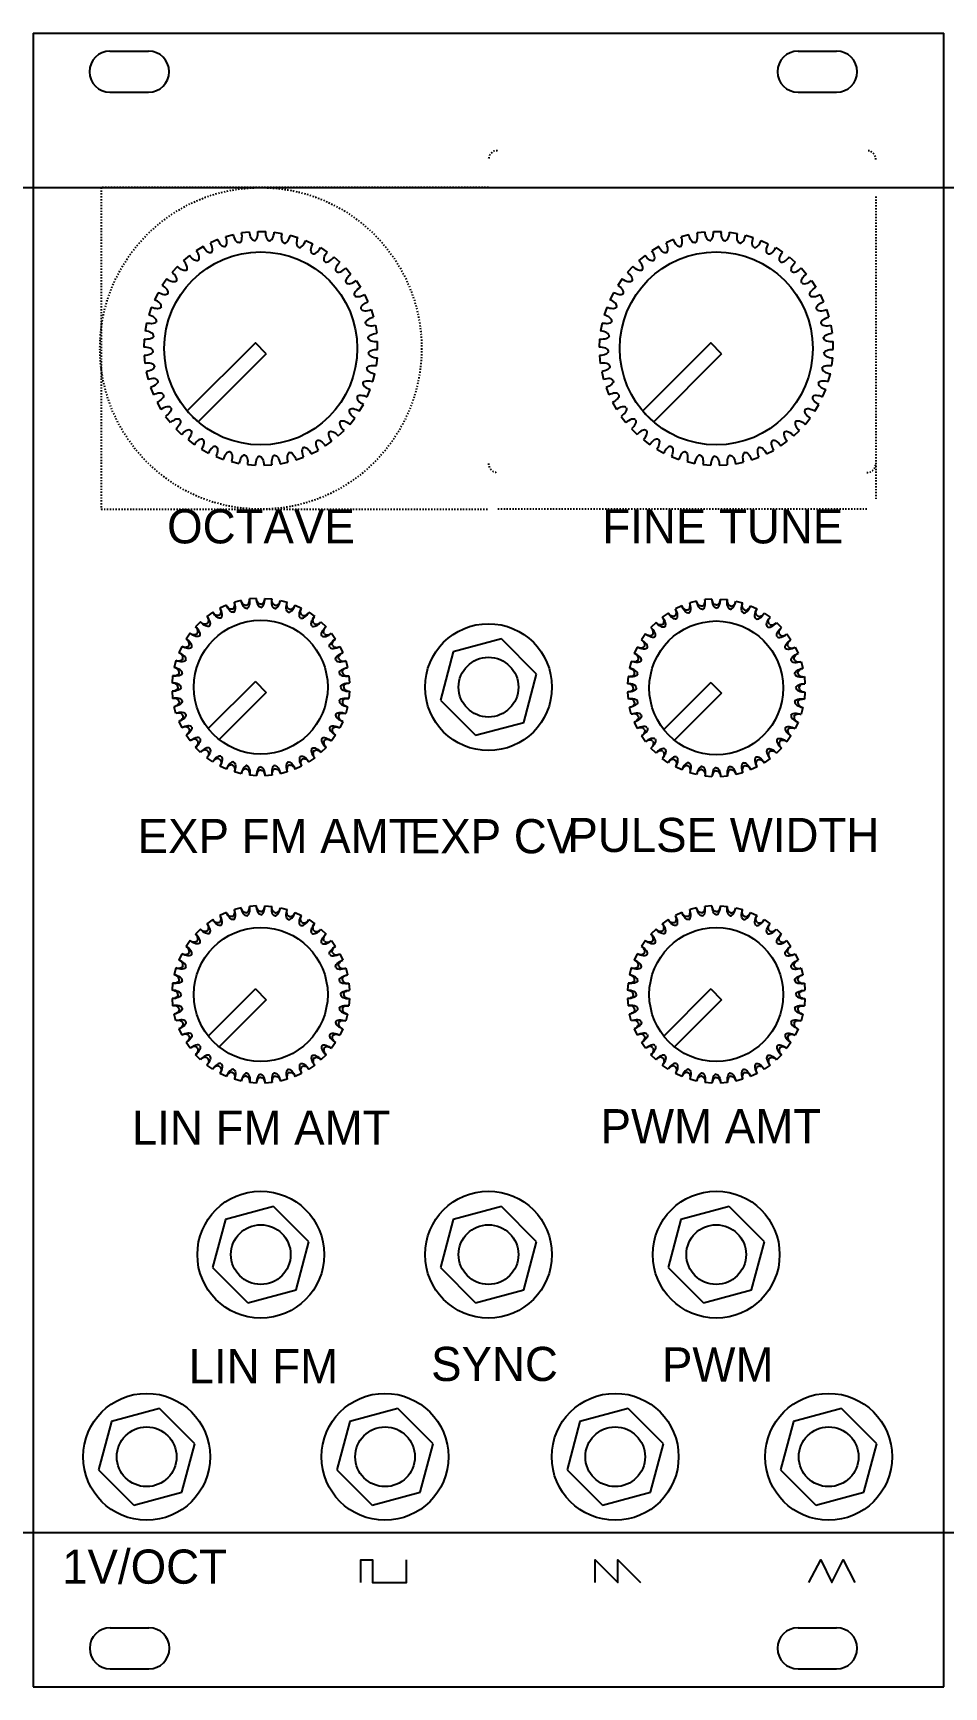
# Model space of a CAD drawing. Extents: x -1144 to 1154, y 0 to 128.
# Drawn here: x 0 to 70.8, y 0 to 128.5 of the extents above; entities that cross this region are included whole.
import ezdxf

# ---------------------------------------------------------------- set-up
doc = ezdxf.new("R2010")
doc.units = 0
doc.linetypes.add('BORDER', pattern=[0.875, 0.25, -0.125, 0.25, -0.125, 0, -0.125])
doc.linetypes.add('DOT', pattern=[0.125, 0, -0.125])
for name, color, linetype in [('CONSTRUCTION', 7, 'CONTINUOUS'), ('DXF_VCO-D-PANEL_MODEL_LAY0', 7, 'CONTINUOUS'), ('DXF_VCO-D-PANEL_MODEL_LAYE', 7, 'CONTINUOUS'), ('LAYER1', 7, 'CONTINUOUS')]:
    doc.layers.add(name, color=color, linetype=linetype)
doc.styles.add('TEXT542151', font='txt', dxfattribs={"height": 0.2})
doc.styles.add('TEXT542154', font='txt', dxfattribs={"height": 0.2})
doc.styles.add('TEXT542157', font='txt', dxfattribs={"height": 0.2})
doc.styles.add('TEXT542160', font='txt', dxfattribs={"height": 0.2})
doc.styles.add('TEXT542163', font='txt', dxfattribs={"height": 0.2})
doc.styles.add('TEXT542166', font='txt', dxfattribs={"height": 0.2})
doc.styles.add('TEXT542169', font='txt', dxfattribs={"height": 0.2})
doc.styles.add('TEXT542172', font='txt', dxfattribs={"height": 0.2})
doc.styles.add('TEXT542175', font='txt', dxfattribs={"height": 0.2})
doc.styles.add('TEXT542178', font='txt', dxfattribs={"height": 0.2})
doc.styles.add('TEXT542181', font='txt', dxfattribs={"height": 0.2})

msp = doc.modelspace()

# ---------------------------------------------------------------- texts
at = {"layer": 'LAYER1', "color": 178, "linetype": 'BORDER'}
for s, style, p in [('OCTAVE', 'TEXT542181', (10.42, 88.85)), ('FINE TUNE', 'TEXT542151', (44.25, 88.85)), ('EXP FM AMT', 'TEXT542166', (8.13, 64.79)), ('EXP CV', 'TEXT542178', (29.28, 64.77)), ('PULSE WIDTH', 'TEXT542160', (41.53, 64.87)), ('LIN FM AMT', 'TEXT542154', (7.68, 42.13)), ('PWM AMT', 'TEXT542163', (44.11, 42.24)), ('LIN FM', 'TEXT542175', (12.09, 23.59)), ('SYNC', 'TEXT542169', (30.94, 23.77)), ('PWM', 'TEXT542172', (48.88, 23.73)), ('1V/OCT', 'TEXT542157', (2.26, 8.02))]:
    msp.add_text(s, height=2.653, dxfattribs=dict(at, style=style)).set_placement(p)

# ---------------------------------------------------------------- linework, layer by layer
at = {"layer": 'CONSTRUCTION', "color": 6}
for p, q in [((-1144.18, 116.5), (1153.96, 116.5)), ((-565.64, 12), (506.31, 12))]:
    msp.add_line(p, q, dxfattribs=at)
at = {"layer": 'DXF_VCO-D-PANEL_MODEL_LAY0', "color": 178}
for points in [[(25.48, 8.11, 0), (25.48, 9.88, 0), (26.39, 9.88, 0), (26.39, 8.11, 0), (29.02, 8.11, 0), (29.02, 9.88, 0)], [(43.68, 8.11, 0), (43.68, 9.88, 0), (45.44, 8.11, 0), (45.44, 9.88, 0), (47.21, 8.11, 0)], [(60.31, 8.11, 0), (61.22, 9.88, 0), (62.09, 8.11, 0), (62.98, 9.88, 0), (63.87, 8.11, 0)]]:
    msp.add_polyline3d(points, dxfattribs=at)
at = {"layer": 'DXF_VCO-D-PANEL_MODEL_LAYE', "color": 178}
for p, q in [((36.4, 81.43), (32.66, 80.42)), ((39.14, 78.69), (36.4, 81.43)), ((32.66, 80.42), (31.66, 76.68)), ((38.14, 74.94), (39.14, 78.69)), ((31.66, 76.68), (34.4, 73.94)), ((34.4, 73.94), (38.14, 74.94)), ((18.7, 37.33), (14.96, 36.33)), ((21.44, 34.59), (18.7, 37.33)), ((36.4, 37.33), (32.66, 36.33)), ((39.14, 34.59), (36.4, 37.33)), ((54.1, 37.33), (50.36, 36.33)), ((56.84, 34.59), (54.1, 37.33)), ((14.96, 36.33), (13.96, 32.59)), ((32.66, 36.33), (31.66, 32.59)), ((50.36, 36.33), (49.36, 32.59)), ((20.44, 30.85), (21.44, 34.59)), ((38.14, 30.85), (39.14, 34.59)), ((55.84, 30.85), (56.84, 34.59)), ((13.96, 32.59), (16.7, 29.85)), ((31.66, 32.59), (34.4, 29.85)), ((49.36, 32.59), (52.1, 29.85)), ((16.7, 29.85), (20.44, 30.85)), ((34.4, 29.85), (38.14, 30.85)), ((52.1, 29.85), (55.84, 30.85)), ((6.09, 20.62), (5.09, 16.87)), ((9.83, 21.62), (6.09, 20.62)), ((12.57, 18.88), (9.83, 21.62)), ((24.61, 20.62), (23.61, 16.87)), ((28.36, 21.62), (24.61, 20.62)), ((31.1, 18.88), (28.36, 21.62)), ((42.51, 20.62), (41.51, 16.87)), ((46.26, 21.62), (42.51, 20.62)), ((49, 18.88), (46.26, 21.62)), ((59.1, 20.62), (58.1, 16.87)), ((62.85, 21.62), (59.1, 20.62)), ((65.59, 18.88), (62.85, 21.62)), ((11.57, 15.14), (12.57, 18.88)), ((30.1, 15.14), (31.1, 18.88)), ((48, 15.14), (49, 18.88)), ((64.58, 15.14), (65.59, 18.88)), ((5.09, 16.87), (7.83, 14.13)), ((23.61, 16.87), (26.35, 14.13)), ((41.51, 16.87), (44.25, 14.13)), ((58.1, 16.87), (60.84, 14.13)), ((7.83, 14.13), (11.57, 15.14)), ((26.35, 14.13), (30.1, 15.14)), ((44.25, 14.13), (48, 15.14)), ((60.84, 14.13), (64.58, 15.14))]:
    msp.add_line(p, q, dxfattribs=at)
for centre, radius in [((35.4, 77.68), 4.93), ((35.4, 77.68), 2.32), ((17.7, 33.59), 4.93), ((35.4, 33.59), 4.93), ((53.1, 33.59), 4.93), ((17.7, 33.59), 2.32), ((35.4, 33.59), 2.32), ((53.1, 33.59), 2.32), ((8.83, 17.88), 4.93), ((27.35, 17.88), 4.93), ((45.25, 17.88), 4.93), ((61.84, 17.88), 4.93), ((8.83, 17.88), 2.32), ((27.36, 17.88), 2.32), ((45.25, 17.88), 2.32), ((61.84, 17.88), 2.32)]:
    msp.add_circle(centre, radius, dxfattribs=at)
at = {"layer": 'LAYER1', "color": 178}
for p, q in [((0, 128.5), (0, 0)), ((0, 128.5), (70.8, 128.5)), ((35.4, 128.5), (70.8, 128.5)), ((70.8, 0), (70.8, 128.5)), ((5.98, 127.1), (8.98, 127.1)), ((5.98, 127.1), (8.98, 127.1)), ((59.46, 127.1), (62.46, 127.1)), ((5.98, 123.9), (8.98, 123.9)), ((5.98, 123.9), (8.98, 123.9)), ((59.46, 123.9), (62.46, 123.9)), ((17.48, 113.09), (18.1, 113.08)), ((52.88, 113.09), (53.5, 113.08)), ((13.23, 111.91), (12.69, 111.59)), ((14.37, 112.45), (13.8, 112.21)), ((15.58, 112.83), (14.98, 112.67)), ((16.83, 113.04), (16.21, 112.97)), ((18.74, 113.03), (19.35, 112.93)), ((19.99, 112.8), (20.58, 112.62)), ((21.19, 112.39), (21.75, 112.13)), ((22.33, 111.83), (22.85, 111.49)), ((48.63, 111.91), (48.09, 111.59)), ((49.77, 112.45), (49.2, 112.21)), ((50.98, 112.83), (50.38, 112.67)), ((52.23, 113.04), (51.61, 112.97)), ((54.14, 113.03), (54.75, 112.93)), ((55.39, 112.8), (55.98, 112.62)), ((56.59, 112.39), (57.15, 112.13)), ((57.73, 111.83), (58.25, 111.49)), ((12.17, 111.21), (11.69, 110.82)), ((23.37, 111.11), (23.84, 110.7)), ((47.57, 111.21), (47.09, 110.82)), ((58.77, 111.11), (59.24, 110.7)), ((10.4, 109.4), (10.04, 108.9)), ((11.22, 110.37), (10.8, 109.92)), ((24.3, 110.25), (24.71, 109.78)), ((25.11, 109.27), (25.45, 108.75)), ((45.8, 109.4), (45.44, 108.9)), ((46.62, 110.37), (46.2, 109.92)), ((59.7, 110.25), (60.11, 109.78)), ((60.51, 109.27), (60.85, 108.75)), ((9.72, 108.33), (9.43, 107.78)), ((25.77, 108.18), (26.03, 107.62)), ((45.12, 108.33), (44.83, 107.78)), ((61.17, 108.18), (61.43, 107.62)), ((9.19, 107.18), (8.99, 106.6)), ((26.27, 107.02), (26.45, 106.43)), ((44.59, 107.18), (44.39, 106.6)), ((61.67, 107.02), (61.85, 106.43)), ((8.83, 105.97), (8.71, 105.36)), ((26.61, 105.8), (26.71, 105.19)), ((44.23, 105.97), (44.11, 105.36)), ((62.01, 105.8), (62.11, 105.19)), ((8.64, 104.71), (8.61, 104.09)), ((17.28, 104.42), (11.99, 99.14)), ((26.78, 103.92), (26.78, 104.54)), ((44.04, 104.71), (44.01, 104.09)), ((52.68, 104.42), (47.39, 99.14)), ((62.18, 103.92), (62.18, 104.54)), ((8.63, 103.44), (8.68, 102.83)), ((18.12, 103.58), (12.84, 98.29)), ((26.69, 102.66), (26.76, 103.27)), ((44.03, 103.44), (44.08, 102.83)), ((53.52, 103.58), (48.24, 98.29)), ((62.09, 102.66), (62.16, 103.27)), ((8.8, 102.19), (8.94, 101.58)), ((26.41, 101.42), (26.57, 102.02)), ((44.2, 102.19), (44.34, 101.58)), ((61.81, 101.42), (61.97, 102.02)), ((9.14, 100.97), (9.36, 100.39)), ((25.97, 100.23), (26.21, 100.8)), ((44.54, 100.97), (44.76, 100.39)), ((61.37, 100.23), (61.61, 100.8)), ((9.64, 99.8), (9.94, 99.26)), ((25.36, 99.12), (25.68, 99.65)), ((45.04, 99.8), (45.34, 99.26)), ((60.76, 99.12), (61.08, 99.65)), ((10.3, 98.72), (10.68, 98.23)), ((11.11, 97.75), (11.55, 97.31)), ((24.61, 98.1), (25, 98.58)), ((45.7, 98.72), (46.08, 98.23)), ((46.51, 97.75), (46.95, 97.31)), ((60.01, 98.1), (60.4, 98.58)), ((12.05, 96.89), (12.54, 96.52)), ((22.72, 96.42), (23.22, 96.78)), ((23.72, 97.2), (24.17, 97.62)), ((47.45, 96.89), (47.94, 96.52)), ((58.12, 96.42), (58.62, 96.78)), ((59.12, 97.2), (59.57, 97.62)), ((13.09, 96.17), (13.63, 95.87)), ((14.22, 95.61), (14.8, 95.38)), ((15.43, 95.2), (16.03, 95.06)), ((19.2, 95.04), (19.81, 95.16)), ((20.43, 95.34), (21.02, 95.54)), ((21.61, 95.8), (22.16, 96.08)), ((48.49, 96.17), (49.03, 95.87)), ((49.62, 95.61), (50.2, 95.38)), ((50.83, 95.2), (51.43, 95.06)), ((54.6, 95.04), (55.21, 95.16)), ((55.83, 95.34), (56.42, 95.54)), ((57.01, 95.8), (57.56, 96.08)), ((16.67, 94.97), (17.29, 94.92)), ((17.94, 94.92), (18.56, 94.95)), ((52.07, 94.97), (52.69, 94.92)), ((53.34, 94.92), (53.96, 94.95)), ((15.03, 84.06), (14.53, 83.82)), ((16.18, 84.42), (15.65, 84.28)), ((17.37, 84.58), (16.82, 84.53)), ((18.02, 84.58), (18.58, 84.53)), ((19.22, 84.42), (19.75, 84.28)), ((20.37, 84.06), (20.87, 83.82)), ((50.43, 84), (49.93, 83.76)), ((51.58, 84.36), (51.05, 84.22)), ((52.77, 84.52), (52.22, 84.48)), ((53.42, 84.52), (53.98, 84.48)), ((54.62, 84.36), (55.15, 84.22)), ((55.77, 84), (56.27, 83.76)), ((13.02, 82.76), (12.62, 82.37)), ((13.97, 83.5), (13.51, 83.18)), ((21.43, 83.5), (21.89, 83.18)), ((22.38, 82.76), (22.78, 82.37)), ((48.42, 82.7), (48.02, 82.31)), ((49.37, 83.44), (48.91, 83.12)), ((56.83, 83.44), (57.29, 83.12)), ((57.78, 82.7), (58.18, 82.31)), ((12.21, 81.87), (11.89, 81.41)), ((23.19, 81.87), (23.51, 81.41)), ((47.61, 81.81), (47.29, 81.36)), ((58.59, 81.81), (58.91, 81.36)), ((11.1, 79.74), (10.96, 79.2)), ((11.56, 80.85), (11.33, 80.35)), ((23.84, 80.85), (24.07, 80.35)), ((24.3, 79.74), (24.44, 79.2)), ((46.5, 79.68), (46.36, 79.14)), ((46.96, 80.79), (46.73, 80.29)), ((59.24, 80.79), (59.47, 80.29)), ((59.7, 79.68), (59.84, 79.14)), ((10.85, 78.56), (10.8, 78.01)), ((24.55, 78.56), (24.6, 78.01)), ((46.25, 78.5), (46.2, 77.95)), ((59.95, 78.5), (60, 77.95)), ((10.8, 77.36), (10.85, 76.81)), ((17.28, 78.11), (13.62, 74.46)), ((18.12, 77.26), (14.47, 73.61)), ((17.28, 78.11), (18.12, 77.26)), ((24.6, 77.36), (24.55, 76.81)), ((46.2, 77.3), (46.25, 76.75)), ((52.68, 78.05), (49.02, 74.4)), ((53.52, 77.2), (49.87, 73.55)), ((52.68, 78.05), (53.52, 77.2)), ((60, 77.3), (59.95, 76.75)), ((11.1, 75.63), (10.96, 76.16)), ((24.44, 76.16), (24.3, 75.63)), ((46.5, 75.57), (46.36, 76.11)), ((59.84, 76.11), (59.7, 75.57)), ((11.33, 75.02), (11.56, 74.51)), ((24.07, 75.02), (23.84, 74.51)), ((46.73, 74.96), (46.96, 74.46)), ((59.47, 74.96), (59.24, 74.46)), ((12.21, 73.5), (11.89, 73.95)), ((23.51, 73.95), (23.19, 73.5)), ((47.61, 73.44), (47.29, 73.89)), ((58.91, 73.89), (58.59, 73.44)), ((13.02, 72.61), (12.62, 73)), ((13.97, 71.87), (13.51, 72.19)), ((21.89, 72.19), (21.43, 71.87)), ((22.78, 73), (22.38, 72.61)), ((48.42, 72.55), (48.02, 72.94)), ((49.37, 71.81), (48.91, 72.13)), ((57.29, 72.13), (56.83, 71.81)), ((58.18, 72.94), (57.78, 72.55)), ((15.03, 71.31), (14.53, 71.55)), ((16.18, 70.94), (15.65, 71.09)), ((17.37, 70.78), (16.82, 70.83)), ((18.58, 70.83), (18.02, 70.78)), ((19.75, 71.09), (19.22, 70.94)), ((20.87, 71.55), (20.37, 71.31)), ((50.43, 71.25), (49.93, 71.49)), ((51.58, 70.89), (51.05, 71.03)), ((52.77, 70.72), (52.22, 70.77)), ((53.98, 70.77), (53.42, 70.72)), ((55.15, 71.03), (54.62, 70.89)), ((56.27, 71.49), (55.77, 71.25)), ((16.18, 60.54), (15.65, 60.4)), ((17.37, 60.7), (16.82, 60.65)), ((18.02, 60.7), (18.58, 60.65)), ((19.22, 60.54), (19.75, 60.4)), ((51.58, 60.54), (51.05, 60.4)), ((52.77, 60.7), (52.22, 60.65)), ((53.42, 60.7), (53.98, 60.65)), ((54.62, 60.54), (55.15, 60.4)), ((13.97, 59.62), (13.51, 59.3)), ((15.03, 60.18), (14.53, 59.94)), ((20.37, 60.18), (20.87, 59.94)), ((21.43, 59.62), (21.89, 59.3)), ((49.37, 59.62), (48.91, 59.3)), ((50.43, 60.18), (49.93, 59.94)), ((55.77, 60.18), (56.27, 59.94)), ((56.83, 59.62), (57.29, 59.3)), ((12.21, 57.99), (11.89, 57.53)), ((13.02, 58.88), (12.62, 58.49)), ((22.38, 58.88), (22.78, 58.49)), ((23.19, 57.99), (23.51, 57.53)), ((47.61, 57.99), (47.29, 57.53)), ((48.42, 58.88), (48.02, 58.49)), ((57.78, 58.88), (58.18, 58.49)), ((58.59, 57.99), (58.91, 57.53)), ((11.56, 56.97), (11.33, 56.47)), ((23.84, 56.97), (24.07, 56.47)), ((46.96, 56.97), (46.73, 56.47)), ((59.24, 56.97), (59.47, 56.47)), ((11.1, 55.86), (10.96, 55.32)), ((24.3, 55.86), (24.44, 55.32)), ((46.5, 55.86), (46.36, 55.32)), ((59.7, 55.86), (59.84, 55.32)), ((10.85, 54.68), (10.8, 54.13)), ((17.28, 54.23), (13.62, 50.57)), ((17.28, 54.23), (18.12, 53.38)), ((24.55, 54.68), (24.6, 54.13)), ((46.25, 54.68), (46.2, 54.13)), ((52.68, 54.23), (49.02, 50.57)), ((52.68, 54.23), (53.52, 53.38)), ((59.95, 54.68), (60, 54.13)), ((10.8, 53.48), (10.85, 52.92)), ((18.12, 53.38), (14.47, 49.73)), ((24.6, 53.48), (24.55, 52.92)), ((46.2, 53.48), (46.25, 52.92)), ((53.52, 53.38), (49.87, 49.73)), ((60, 53.48), (59.95, 52.92)), ((11.1, 51.75), (10.96, 52.28)), ((24.44, 52.28), (24.3, 51.75)), ((46.5, 51.75), (46.36, 52.28)), ((59.84, 52.28), (59.7, 51.75)), ((11.33, 51.14), (11.56, 50.63)), ((24.07, 51.14), (23.84, 50.63)), ((46.73, 51.14), (46.96, 50.63)), ((59.47, 51.14), (59.24, 50.63)), ((12.21, 49.62), (11.89, 50.07)), ((13.02, 48.73), (12.62, 49.12)), ((22.78, 49.12), (22.38, 48.73)), ((23.51, 50.07), (23.19, 49.62)), ((47.61, 49.62), (47.29, 50.07)), ((48.42, 48.73), (48.02, 49.12)), ((58.18, 49.12), (57.78, 48.73)), ((58.91, 50.07), (58.59, 49.62)), ((13.97, 47.99), (13.51, 48.31)), ((15.03, 47.43), (14.53, 47.66)), ((20.87, 47.66), (20.37, 47.43)), ((21.89, 48.31), (21.43, 47.99)), ((49.37, 47.99), (48.91, 48.31)), ((50.43, 47.43), (49.93, 47.66)), ((56.27, 47.66), (55.77, 47.43)), ((57.29, 48.31), (56.83, 47.99)), ((16.18, 47.06), (15.65, 47.21)), ((17.37, 46.9), (16.82, 46.95)), ((18.58, 46.95), (18.02, 46.9)), ((19.75, 47.21), (19.22, 47.06)), ((51.58, 47.06), (51.05, 47.21)), ((52.77, 46.9), (52.22, 46.95)), ((53.98, 46.95), (53.42, 46.9)), ((55.15, 47.21), (54.62, 47.06)), ((0, 12), (0, 0)), ((6, 4.6), (9, 4.6)), ((6, 4.6), (9, 4.6)), ((6, 4.6), (9, 4.6)), ((59.46, 4.6), (62.46, 4.6)), ((6, 1.4), (9, 1.4)), ((6, 1.4), (9, 1.4)), ((6, 1.4), (9, 1.4)), ((59.46, 1.4), (62.46, 1.4)), ((0, 0), (70.8, 0))]:
    msp.add_line(p, q, dxfattribs=at)
at = {"layer": 'LAYER1', "color": 3, "linetype": 'DOT'}
for p, q in [((5.29, 116.5), (5.29, 91.5)), ((35.4, 116.5), (5.29, 116.5)), ((36.1, 116.5), (64.81, 116.5)), ((65.51, 115.8), (65.51, 92.2)), ((5.29, 91.5), (35.4, 91.5)), ((64.81, 91.5), (36.1, 91.5))]:
    msp.add_line(p, q, dxfattribs=at)
at = {"layer": 'LAYER1', "color": 178}
for points in [[(17.2, 112.37, 0), (17.26, 112.38, 0), (17.32, 112.43, 0), (17.37, 112.49, 0), (17.42, 112.59, 0), (17.45, 112.7, 0), (17.47, 112.83, 0), (17.48, 112.96, 0), (17.48, 113.09, 0)], [(52.6, 112.37, 0), (52.66, 112.38, 0), (52.72, 112.43, 0), (52.77, 112.49, 0), (52.82, 112.59, 0), (52.85, 112.7, 0), (52.87, 112.83, 0), (52.88, 112.96, 0), (52.88, 113.09, 0)], [(13.84, 111.44, 0), (13.78, 111.42, 0), (13.71, 111.43, 0), (13.63, 111.46, 0), (13.54, 111.51, 0), (13.45, 111.59, 0), (13.37, 111.69, 0), (13.29, 111.8, 0), (13.23, 111.91, 0)], [(13.84, 111.44, 0), (13.89, 111.48, 0), (13.92, 111.54, 0), (13.94, 111.63, 0), (13.95, 111.73, 0), (13.93, 111.85, 0), (13.9, 111.97, 0), (13.85, 112.1, 0), (13.8, 112.21, 0)], [(14.91, 111.91, 0), (14.85, 111.9, 0), (14.78, 111.91, 0), (14.71, 111.95, 0), (14.63, 112.02, 0), (14.55, 112.11, 0), (14.48, 112.22, 0), (14.42, 112.33, 0), (14.37, 112.45, 0)], [(14.91, 111.91, 0), (14.97, 111.94, 0), (15.01, 111.99, 0), (15.04, 112.07, 0), (15.06, 112.18, 0), (15.06, 112.3, 0), (15.05, 112.43, 0), (15.02, 112.55, 0), (14.98, 112.67, 0)], [(16.04, 112.22, 0), (15.98, 112.22, 0), (15.91, 112.24, 0), (15.84, 112.29, 0), (15.77, 112.37, 0), (15.71, 112.47, 0), (15.65, 112.59, 0), (15.61, 112.71, 0), (15.58, 112.83, 0)], [(16.04, 112.22, 0), (16.1, 112.24, 0), (16.15, 112.29, 0), (16.19, 112.37, 0), (16.22, 112.47, 0), (16.24, 112.58, 0), (16.25, 112.71, 0), (16.24, 112.84, 0), (16.21, 112.97, 0)], [(17.2, 112.37, 0), (17.14, 112.38, 0), (17.08, 112.41, 0), (17.02, 112.47, 0), (16.96, 112.56, 0), (16.91, 112.66, 0), (16.87, 112.79, 0), (16.84, 112.92, 0), (16.83, 113.04, 0)], [(18.37, 112.36, 0), (18.31, 112.37, 0), (18.25, 112.41, 0), (18.2, 112.48, 0), (18.16, 112.58, 0), (18.12, 112.69, 0), (18.1, 112.82, 0), (18.09, 112.95, 0), (18.1, 113.08, 0)], [(18.37, 112.36, 0), (18.43, 112.36, 0), (18.49, 112.4, 0), (18.56, 112.46, 0), (18.61, 112.54, 0), (18.66, 112.65, 0), (18.7, 112.78, 0), (18.73, 112.9, 0), (18.74, 113.03, 0)], [(19.53, 112.18, 0), (19.47, 112.2, 0), (19.42, 112.25, 0), (19.38, 112.33, 0), (19.34, 112.43, 0), (19.33, 112.55, 0), (19.32, 112.68, 0), (19.33, 112.81, 0), (19.35, 112.93, 0)], [(19.53, 112.18, 0), (19.59, 112.18, 0), (19.65, 112.2, 0), (19.72, 112.26, 0), (19.79, 112.33, 0), (19.86, 112.43, 0), (19.91, 112.55, 0), (19.96, 112.67, 0), (19.99, 112.8, 0)], [(20.65, 111.85, 0), (20.6, 111.88, 0), (20.55, 111.93, 0), (20.52, 112.02, 0), (20.5, 112.12, 0), (20.5, 112.24, 0), (20.52, 112.37, 0), (20.54, 112.49, 0), (20.58, 112.62, 0)], [(20.65, 111.85, 0), (20.71, 111.84, 0), (20.78, 111.85, 0), (20.85, 111.89, 0), (20.93, 111.96, 0), (21.01, 112.05, 0), (21.08, 112.16, 0), (21.14, 112.28, 0), (21.19, 112.39, 0)], [(21.71, 111.36, 0), (21.66, 111.4, 0), (21.63, 111.46, 0), (21.61, 111.54, 0), (21.6, 111.65, 0), (21.62, 111.77, 0), (21.65, 111.89, 0), (21.7, 112.02, 0), (21.75, 112.13, 0)], [(21.71, 111.36, 0), (21.77, 111.34, 0), (21.84, 111.35, 0), (21.92, 111.38, 0), (22.01, 111.43, 0), (22.1, 111.51, 0), (22.19, 111.61, 0), (22.26, 111.72, 0), (22.33, 111.83, 0)], [(49.24, 111.44, 0), (49.18, 111.42, 0), (49.11, 111.43, 0), (49.03, 111.46, 0), (48.94, 111.51, 0), (48.85, 111.59, 0), (48.77, 111.69, 0), (48.69, 111.8, 0), (48.63, 111.91, 0)], [(49.24, 111.44, 0), (49.29, 111.48, 0), (49.32, 111.54, 0), (49.34, 111.63, 0), (49.35, 111.73, 0), (49.33, 111.85, 0), (49.3, 111.97, 0), (49.25, 112.1, 0), (49.2, 112.21, 0)], [(50.31, 111.91, 0), (50.25, 111.9, 0), (50.18, 111.91, 0), (50.11, 111.95, 0), (50.03, 112.02, 0), (49.95, 112.11, 0), (49.88, 112.22, 0), (49.82, 112.33, 0), (49.77, 112.45, 0)], [(50.31, 111.91, 0), (50.37, 111.94, 0), (50.41, 111.99, 0), (50.44, 112.07, 0), (50.46, 112.18, 0), (50.46, 112.3, 0), (50.45, 112.43, 0), (50.42, 112.55, 0), (50.38, 112.67, 0)], [(51.44, 112.22, 0), (51.38, 112.22, 0), (51.31, 112.24, 0), (51.24, 112.29, 0), (51.17, 112.37, 0), (51.11, 112.47, 0), (51.05, 112.59, 0), (51.01, 112.71, 0), (50.98, 112.83, 0)], [(51.44, 112.22, 0), (51.5, 112.24, 0), (51.55, 112.29, 0), (51.59, 112.37, 0), (51.62, 112.47, 0), (51.64, 112.58, 0), (51.65, 112.71, 0), (51.64, 112.84, 0), (51.61, 112.97, 0)], [(52.6, 112.37, 0), (52.54, 112.38, 0), (52.48, 112.41, 0), (52.42, 112.47, 0), (52.36, 112.56, 0), (52.31, 112.66, 0), (52.27, 112.79, 0), (52.24, 112.92, 0), (52.23, 113.04, 0)], [(53.77, 112.36, 0), (53.71, 112.37, 0), (53.65, 112.41, 0), (53.6, 112.48, 0), (53.56, 112.58, 0), (53.52, 112.69, 0), (53.5, 112.82, 0), (53.49, 112.95, 0), (53.5, 113.08, 0)], [(53.77, 112.36, 0), (53.83, 112.36, 0), (53.89, 112.4, 0), (53.96, 112.46, 0), (54.01, 112.54, 0), (54.06, 112.65, 0), (54.1, 112.78, 0), (54.13, 112.9, 0), (54.14, 113.03, 0)], [(54.93, 112.18, 0), (54.87, 112.2, 0), (54.82, 112.25, 0), (54.78, 112.33, 0), (54.74, 112.43, 0), (54.73, 112.55, 0), (54.72, 112.68, 0), (54.73, 112.81, 0), (54.75, 112.93, 0)], [(54.93, 112.18, 0), (54.99, 112.18, 0), (55.05, 112.2, 0), (55.12, 112.26, 0), (55.19, 112.33, 0), (55.26, 112.43, 0), (55.31, 112.55, 0), (55.36, 112.67, 0), (55.39, 112.8, 0)], [(56.05, 111.85, 0), (56, 111.88, 0), (55.95, 111.93, 0), (55.92, 112.02, 0), (55.9, 112.12, 0), (55.9, 112.24, 0), (55.92, 112.37, 0), (55.94, 112.49, 0), (55.98, 112.62, 0)], [(56.05, 111.85, 0), (56.11, 111.84, 0), (56.18, 111.85, 0), (56.25, 111.89, 0), (56.33, 111.96, 0), (56.41, 112.05, 0), (56.48, 112.16, 0), (56.54, 112.28, 0), (56.59, 112.39, 0)], [(57.11, 111.36, 0), (57.06, 111.4, 0), (57.03, 111.46, 0), (57.01, 111.54, 0), (57, 111.65, 0), (57.02, 111.77, 0), (57.05, 111.89, 0), (57.1, 112.02, 0), (57.15, 112.13, 0)], [(57.11, 111.36, 0), (57.17, 111.34, 0), (57.24, 111.35, 0), (57.32, 111.38, 0), (57.41, 111.43, 0), (57.5, 111.51, 0), (57.59, 111.61, 0), (57.66, 111.72, 0), (57.73, 111.83, 0)], [(11.94, 110.09, 0), (11.97, 110.14, 0), (11.99, 110.21, 0), (11.99, 110.3, 0), (11.96, 110.4, 0), (11.91, 110.51, 0), (11.85, 110.62, 0), (11.77, 110.72, 0), (11.69, 110.82, 0)], [(12.84, 110.83, 0), (12.79, 110.81, 0), (12.72, 110.8, 0), (12.63, 110.82, 0), (12.54, 110.86, 0), (12.44, 110.93, 0), (12.34, 111.01, 0), (12.25, 111.11, 0), (12.17, 111.21, 0)], [(12.84, 110.83, 0), (12.88, 110.88, 0), (12.91, 110.94, 0), (12.92, 111.03, 0), (12.91, 111.13, 0), (12.88, 111.25, 0), (12.83, 111.37, 0), (12.76, 111.48, 0), (12.69, 111.59, 0)], [(22.7, 110.73, 0), (22.66, 110.77, 0), (22.63, 110.84, 0), (22.62, 110.93, 0), (22.63, 111.03, 0), (22.66, 111.15, 0), (22.71, 111.27, 0), (22.77, 111.38, 0), (22.85, 111.49, 0)], [(22.7, 110.73, 0), (22.75, 110.71, 0), (22.82, 110.7, 0), (22.91, 110.72, 0), (23, 110.76, 0), (23.1, 110.83, 0), (23.2, 110.91, 0), (23.29, 111.01, 0), (23.37, 111.11, 0)], [(23.58, 109.97, 0), (23.55, 110.02, 0), (23.53, 110.09, 0), (23.54, 110.18, 0), (23.56, 110.28, 0), (23.61, 110.39, 0), (23.67, 110.5, 0), (23.75, 110.6, 0), (23.84, 110.7, 0)], [(47.34, 110.09, 0), (47.37, 110.14, 0), (47.39, 110.21, 0), (47.39, 110.3, 0), (47.36, 110.4, 0), (47.31, 110.51, 0), (47.25, 110.62, 0), (47.17, 110.72, 0), (47.09, 110.82, 0)], [(48.24, 110.83, 0), (48.19, 110.81, 0), (48.12, 110.8, 0), (48.03, 110.82, 0), (47.94, 110.86, 0), (47.84, 110.93, 0), (47.74, 111.01, 0), (47.65, 111.11, 0), (47.57, 111.21, 0)], [(48.24, 110.83, 0), (48.28, 110.88, 0), (48.31, 110.94, 0), (48.32, 111.03, 0), (48.31, 111.13, 0), (48.28, 111.25, 0), (48.23, 111.37, 0), (48.16, 111.48, 0), (48.09, 111.59, 0)], [(58.1, 110.73, 0), (58.06, 110.77, 0), (58.03, 110.84, 0), (58.02, 110.93, 0), (58.03, 111.03, 0), (58.06, 111.15, 0), (58.11, 111.27, 0), (58.17, 111.38, 0), (58.25, 111.49, 0)], [(58.1, 110.73, 0), (58.15, 110.71, 0), (58.22, 110.7, 0), (58.31, 110.72, 0), (58.4, 110.76, 0), (58.5, 110.83, 0), (58.6, 110.91, 0), (58.69, 111.01, 0), (58.77, 111.11, 0)], [(58.98, 109.97, 0), (58.95, 110.02, 0), (58.93, 110.09, 0), (58.94, 110.18, 0), (58.96, 110.28, 0), (59.01, 110.39, 0), (59.07, 110.5, 0), (59.15, 110.6, 0), (59.24, 110.7, 0)], [(11.15, 109.23, 0), (11.1, 109.19, 0), (11.04, 109.16, 0), (10.95, 109.16, 0), (10.84, 109.17, 0), (10.73, 109.21, 0), (10.61, 109.26, 0), (10.5, 109.33, 0), (10.4, 109.4, 0)], [(11.15, 109.23, 0), (11.18, 109.28, 0), (11.18, 109.35, 0), (11.17, 109.44, 0), (11.13, 109.54, 0), (11.07, 109.64, 0), (10.99, 109.74, 0), (10.89, 109.83, 0), (10.8, 109.92, 0)], [(11.94, 110.09, 0), (11.89, 110.06, 0), (11.82, 110.04, 0), (11.73, 110.05, 0), (11.63, 110.08, 0), (11.52, 110.13, 0), (11.41, 110.2, 0), (11.31, 110.28, 0), (11.22, 110.37, 0)], [(23.58, 109.97, 0), (23.64, 109.94, 0), (23.7, 109.92, 0), (23.79, 109.93, 0), (23.89, 109.96, 0), (24, 110.01, 0), (24.11, 110.08, 0), (24.21, 110.16, 0), (24.3, 110.25, 0)], [(24.36, 109.09, 0), (24.33, 109.15, 0), (24.32, 109.22, 0), (24.34, 109.3, 0), (24.38, 109.4, 0), (24.44, 109.5, 0), (24.52, 109.6, 0), (24.61, 109.7, 0), (24.71, 109.78, 0)], [(24.36, 109.09, 0), (24.4, 109.05, 0), (24.47, 109.03, 0), (24.56, 109.02, 0), (24.66, 109.04, 0), (24.78, 109.07, 0), (24.89, 109.13, 0), (25.01, 109.19, 0), (25.11, 109.27, 0)], [(46.55, 109.23, 0), (46.5, 109.19, 0), (46.44, 109.16, 0), (46.35, 109.16, 0), (46.24, 109.17, 0), (46.13, 109.21, 0), (46.01, 109.26, 0), (45.9, 109.33, 0), (45.8, 109.4, 0)], [(46.55, 109.23, 0), (46.58, 109.28, 0), (46.58, 109.35, 0), (46.57, 109.44, 0), (46.53, 109.54, 0), (46.47, 109.64, 0), (46.39, 109.74, 0), (46.29, 109.83, 0), (46.2, 109.92, 0)], [(47.34, 110.09, 0), (47.29, 110.06, 0), (47.22, 110.04, 0), (47.13, 110.05, 0), (47.03, 110.08, 0), (46.92, 110.13, 0), (46.81, 110.2, 0), (46.71, 110.28, 0), (46.62, 110.37, 0)], [(58.98, 109.97, 0), (59.04, 109.94, 0), (59.1, 109.92, 0), (59.19, 109.93, 0), (59.29, 109.96, 0), (59.4, 110.01, 0), (59.51, 110.08, 0), (59.61, 110.16, 0), (59.7, 110.25, 0)], [(59.76, 109.09, 0), (59.73, 109.15, 0), (59.72, 109.22, 0), (59.74, 109.3, 0), (59.78, 109.4, 0), (59.84, 109.5, 0), (59.92, 109.6, 0), (60.01, 109.7, 0), (60.11, 109.78, 0)], [(59.76, 109.09, 0), (59.8, 109.05, 0), (59.87, 109.03, 0), (59.96, 109.02, 0), (60.06, 109.04, 0), (60.18, 109.07, 0), (60.29, 109.13, 0), (60.41, 109.19, 0), (60.51, 109.27, 0)], [(10.48, 108.27, 0), (10.44, 108.22, 0), (10.38, 108.19, 0), (10.3, 108.17, 0), (10.19, 108.17, 0), (10.07, 108.19, 0), (9.95, 108.23, 0), (9.83, 108.28, 0), (9.72, 108.33, 0)], [(10.48, 108.27, 0), (10.5, 108.32, 0), (10.5, 108.39, 0), (10.47, 108.48, 0), (10.42, 108.57, 0), (10.35, 108.66, 0), (10.25, 108.75, 0), (10.15, 108.83, 0), (10.04, 108.9, 0)], [(25, 108.12, 0), (24.98, 108.17, 0), (24.98, 108.24, 0), (25.01, 108.33, 0), (25.06, 108.42, 0), (25.14, 108.51, 0), (25.23, 108.6, 0), (25.34, 108.68, 0), (25.45, 108.75, 0)], [(25, 108.12, 0), (25.04, 108.07, 0), (25.1, 108.04, 0), (25.19, 108.02, 0), (25.29, 108.02, 0), (25.41, 108.04, 0), (25.54, 108.08, 0), (25.66, 108.13, 0), (25.77, 108.18, 0)], [(45.88, 108.27, 0), (45.84, 108.22, 0), (45.78, 108.19, 0), (45.7, 108.17, 0), (45.59, 108.17, 0), (45.47, 108.19, 0), (45.35, 108.23, 0), (45.23, 108.28, 0), (45.12, 108.33, 0)], [(45.88, 108.27, 0), (45.9, 108.32, 0), (45.9, 108.39, 0), (45.87, 108.48, 0), (45.82, 108.57, 0), (45.75, 108.66, 0), (45.65, 108.75, 0), (45.55, 108.83, 0), (45.44, 108.9, 0)], [(60.4, 108.12, 0), (60.38, 108.17, 0), (60.38, 108.24, 0), (60.41, 108.33, 0), (60.46, 108.42, 0), (60.54, 108.51, 0), (60.63, 108.6, 0), (60.74, 108.68, 0), (60.85, 108.75, 0)], [(60.4, 108.12, 0), (60.44, 108.07, 0), (60.5, 108.04, 0), (60.59, 108.02, 0), (60.69, 108.02, 0), (60.81, 108.04, 0), (60.94, 108.08, 0), (61.06, 108.13, 0), (61.17, 108.18, 0)], [(9.96, 107.22, 0), (9.93, 107.17, 0), (9.87, 107.13, 0), (9.79, 107.1, 0), (9.68, 107.08, 0), (9.56, 107.09, 0), (9.44, 107.11, 0), (9.31, 107.14, 0), (9.19, 107.18, 0)], [(9.96, 107.22, 0), (9.97, 107.28, 0), (9.96, 107.35, 0), (9.92, 107.43, 0), (9.86, 107.51, 0), (9.77, 107.59, 0), (9.66, 107.67, 0), (9.55, 107.73, 0), (9.43, 107.78, 0)], [(25.5, 107.06, 0), (25.49, 107.12, 0), (25.5, 107.19, 0), (25.54, 107.27, 0), (25.61, 107.35, 0), (25.7, 107.43, 0), (25.8, 107.51, 0), (25.92, 107.57, 0), (26.03, 107.62, 0)], [(25.5, 107.06, 0), (25.54, 107.01, 0), (25.59, 106.97, 0), (25.68, 106.94, 0), (25.78, 106.92, 0), (25.9, 106.93, 0), (26.03, 106.95, 0), (26.15, 106.98, 0), (26.27, 107.02, 0)], [(45.36, 107.22, 0), (45.33, 107.17, 0), (45.27, 107.13, 0), (45.19, 107.1, 0), (45.08, 107.08, 0), (44.96, 107.09, 0), (44.84, 107.11, 0), (44.71, 107.14, 0), (44.59, 107.18, 0)], [(45.36, 107.22, 0), (45.37, 107.28, 0), (45.36, 107.35, 0), (45.32, 107.43, 0), (45.26, 107.51, 0), (45.17, 107.59, 0), (45.06, 107.67, 0), (44.95, 107.73, 0), (44.83, 107.78, 0)], [(60.9, 107.06, 0), (60.89, 107.12, 0), (60.9, 107.19, 0), (60.94, 107.27, 0), (61.01, 107.35, 0), (61.1, 107.43, 0), (61.2, 107.51, 0), (61.32, 107.57, 0), (61.43, 107.62, 0)], [(60.9, 107.06, 0), (60.94, 107.01, 0), (60.99, 106.97, 0), (61.08, 106.94, 0), (61.18, 106.92, 0), (61.3, 106.93, 0), (61.43, 106.95, 0), (61.55, 106.98, 0), (61.67, 107.02, 0)], [(9.59, 106.11, 0), (9.56, 106.06, 0), (9.51, 106.01, 0), (9.43, 105.97, 0), (9.33, 105.94, 0), (9.21, 105.92, 0), (9.09, 105.93, 0), (8.95, 105.94, 0), (8.83, 105.97, 0)], [(9.59, 106.11, 0), (9.59, 106.17, 0), (9.57, 106.24, 0), (9.52, 106.31, 0), (9.44, 106.38, 0), (9.35, 106.45, 0), (9.23, 106.51, 0), (9.11, 106.56, 0), (8.99, 106.6, 0)], [(25.85, 105.94, 0), (25.85, 106, 0), (25.87, 106.07, 0), (25.92, 106.14, 0), (26, 106.22, 0), (26.1, 106.28, 0), (26.21, 106.34, 0), (26.33, 106.39, 0), (26.45, 106.43, 0)], [(25.85, 105.94, 0), (25.88, 105.89, 0), (25.93, 105.84, 0), (26.01, 105.8, 0), (26.11, 105.77, 0), (26.23, 105.76, 0), (26.36, 105.76, 0), (26.49, 105.77, 0), (26.61, 105.8, 0)], [(44.99, 106.11, 0), (44.96, 106.06, 0), (44.91, 106.01, 0), (44.83, 105.97, 0), (44.73, 105.94, 0), (44.61, 105.92, 0), (44.49, 105.93, 0), (44.35, 105.94, 0), (44.23, 105.97, 0)], [(44.99, 106.11, 0), (44.99, 106.17, 0), (44.97, 106.24, 0), (44.92, 106.31, 0), (44.84, 106.38, 0), (44.75, 106.45, 0), (44.63, 106.51, 0), (44.51, 106.56, 0), (44.39, 106.6, 0)], [(61.25, 105.94, 0), (61.25, 106, 0), (61.27, 106.07, 0), (61.32, 106.14, 0), (61.4, 106.22, 0), (61.5, 106.28, 0), (61.61, 106.34, 0), (61.73, 106.39, 0), (61.85, 106.43, 0)], [(61.25, 105.94, 0), (61.28, 105.89, 0), (61.33, 105.84, 0), (61.41, 105.8, 0), (61.51, 105.77, 0), (61.63, 105.76, 0), (61.76, 105.76, 0), (61.89, 105.77, 0), (62.01, 105.8, 0)], [(9.32, 103.79, 0), (9.31, 103.85, 0), (9.27, 103.91, 0), (9.2, 103.97, 0), (9.11, 104.02, 0), (8.99, 104.05, 0), (8.87, 104.08, 0), (8.74, 104.09, 0), (8.61, 104.09, 0)], [(9.37, 104.96, 0), (9.36, 104.9, 0), (9.31, 104.85, 0), (9.24, 104.8, 0), (9.14, 104.75, 0), (9.03, 104.72, 0), (8.9, 104.71, 0), (8.77, 104.7, 0), (8.64, 104.71, 0)], [(9.37, 104.96, 0), (9.37, 105.02, 0), (9.34, 105.09, 0), (9.28, 105.15, 0), (9.19, 105.21, 0), (9.09, 105.27, 0), (8.96, 105.31, 0), (8.84, 105.34, 0), (8.71, 105.36, 0)], [(18.12, 103.58, 0), (17.28, 104.42, 0), (11.99, 99.14, 0), (12.23, 98.87, 0), (12.48, 98.62, 0), (12.74, 98.38, 0), (12.84, 98.29, 0), (18.12, 103.58, 0)], [(26.05, 104.79, 0), (26.05, 104.85, 0), (26.08, 104.91, 0), (26.14, 104.98, 0), (26.23, 105.04, 0), (26.33, 105.09, 0), (26.45, 105.14, 0), (26.58, 105.17, 0), (26.71, 105.19, 0)], [(26.05, 104.79, 0), (26.06, 104.73, 0), (26.11, 104.68, 0), (26.18, 104.63, 0), (26.27, 104.58, 0), (26.39, 104.55, 0), (26.52, 104.54, 0), (26.65, 104.53, 0), (26.78, 104.54, 0)], [(44.72, 103.79, 0), (44.71, 103.85, 0), (44.67, 103.91, 0), (44.6, 103.97, 0), (44.51, 104.02, 0), (44.39, 104.05, 0), (44.27, 104.08, 0), (44.14, 104.09, 0), (44.01, 104.09, 0)], [(44.77, 104.96, 0), (44.76, 104.9, 0), (44.71, 104.85, 0), (44.64, 104.8, 0), (44.54, 104.75, 0), (44.43, 104.72, 0), (44.3, 104.71, 0), (44.17, 104.7, 0), (44.04, 104.71, 0)], [(44.77, 104.96, 0), (44.77, 105.02, 0), (44.74, 105.09, 0), (44.68, 105.15, 0), (44.59, 105.21, 0), (44.49, 105.27, 0), (44.36, 105.31, 0), (44.24, 105.34, 0), (44.11, 105.36, 0)], [(53.52, 103.58, 0), (52.68, 104.42, 0), (47.39, 99.14, 0), (47.63, 98.87, 0), (47.88, 98.62, 0), (48.14, 98.38, 0), (48.24, 98.29, 0), (53.52, 103.58, 0)], [(61.45, 104.79, 0), (61.45, 104.85, 0), (61.48, 104.91, 0), (61.54, 104.98, 0), (61.63, 105.04, 0), (61.73, 105.09, 0), (61.85, 105.14, 0), (61.98, 105.17, 0), (62.11, 105.19, 0)], [(61.45, 104.79, 0), (61.46, 104.73, 0), (61.51, 104.68, 0), (61.58, 104.63, 0), (61.67, 104.58, 0), (61.79, 104.55, 0), (61.92, 104.54, 0), (62.05, 104.53, 0), (62.18, 104.54, 0)], [(9.32, 103.79, 0), (9.31, 103.73, 0), (9.28, 103.67, 0), (9.21, 103.61, 0), (9.12, 103.56, 0), (9.01, 103.51, 0), (8.89, 103.48, 0), (8.76, 103.45, 0), (8.63, 103.44, 0)], [(9.43, 102.63, 0), (9.41, 102.69, 0), (9.36, 102.74, 0), (9.29, 102.78, 0), (9.19, 102.82, 0), (9.07, 102.84, 0), (8.94, 102.85, 0), (8.81, 102.84, 0), (8.68, 102.83, 0)], [(26.07, 103.62, 0), (26.09, 103.68, 0), (26.13, 103.74, 0), (26.19, 103.8, 0), (26.29, 103.84, 0), (26.4, 103.88, 0), (26.53, 103.91, 0), (26.66, 103.92, 0), (26.78, 103.92, 0)], [(26.07, 103.62, 0), (26.08, 103.56, 0), (26.12, 103.5, 0), (26.18, 103.44, 0), (26.27, 103.38, 0), (26.38, 103.34, 0), (26.51, 103.3, 0), (26.64, 103.28, 0), (26.76, 103.27, 0)], [(44.72, 103.79, 0), (44.71, 103.73, 0), (44.68, 103.67, 0), (44.61, 103.61, 0), (44.52, 103.56, 0), (44.41, 103.51, 0), (44.29, 103.48, 0), (44.16, 103.45, 0), (44.03, 103.44, 0)], [(44.83, 102.63, 0), (44.81, 102.69, 0), (44.76, 102.74, 0), (44.69, 102.78, 0), (44.59, 102.82, 0), (44.47, 102.84, 0), (44.34, 102.85, 0), (44.21, 102.84, 0), (44.08, 102.83, 0)], [(61.47, 103.62, 0), (61.49, 103.68, 0), (61.53, 103.74, 0), (61.59, 103.8, 0), (61.69, 103.84, 0), (61.8, 103.88, 0), (61.93, 103.91, 0), (62.06, 103.92, 0), (62.18, 103.92, 0)], [(61.47, 103.62, 0), (61.48, 103.56, 0), (61.52, 103.5, 0), (61.58, 103.44, 0), (61.67, 103.38, 0), (61.78, 103.34, 0), (61.91, 103.3, 0), (62.04, 103.28, 0), (62.16, 103.27, 0)], [(9.43, 102.63, 0), (9.43, 102.57, 0), (9.4, 102.5, 0), (9.35, 102.43, 0), (9.27, 102.37, 0), (9.17, 102.31, 0), (9.05, 102.25, 0), (8.92, 102.22, 0), (8.8, 102.19, 0)], [(9.7, 101.49, 0), (9.67, 101.54, 0), (9.62, 101.59, 0), (9.54, 101.63, 0), (9.44, 101.65, 0), (9.32, 101.65, 0), (9.19, 101.64, 0), (9.06, 101.62, 0), (8.94, 101.58, 0)], [(25.94, 102.46, 0), (25.96, 102.52, 0), (26.01, 102.57, 0), (26.08, 102.61, 0), (26.18, 102.65, 0), (26.3, 102.67, 0), (26.43, 102.68, 0), (26.56, 102.67, 0), (26.69, 102.66, 0)], [(25.94, 102.46, 0), (25.94, 102.4, 0), (25.97, 102.33, 0), (26.02, 102.26, 0), (26.1, 102.2, 0), (26.2, 102.14, 0), (26.32, 102.09, 0), (26.45, 102.05, 0), (26.57, 102.02, 0)], [(44.83, 102.63, 0), (44.83, 102.57, 0), (44.8, 102.5, 0), (44.75, 102.43, 0), (44.67, 102.37, 0), (44.57, 102.31, 0), (44.45, 102.25, 0), (44.32, 102.22, 0), (44.2, 102.19, 0)], [(45.1, 101.49, 0), (45.07, 101.54, 0), (45.02, 101.59, 0), (44.94, 101.63, 0), (44.84, 101.65, 0), (44.72, 101.65, 0), (44.59, 101.64, 0), (44.46, 101.62, 0), (44.34, 101.58, 0)], [(61.34, 102.46, 0), (61.36, 102.52, 0), (61.41, 102.57, 0), (61.48, 102.61, 0), (61.58, 102.65, 0), (61.7, 102.67, 0), (61.83, 102.68, 0), (61.96, 102.67, 0), (62.09, 102.66, 0)], [(61.34, 102.46, 0), (61.34, 102.4, 0), (61.37, 102.33, 0), (61.42, 102.26, 0), (61.5, 102.2, 0), (61.6, 102.14, 0), (61.72, 102.09, 0), (61.85, 102.05, 0), (61.97, 102.02, 0)], [(9.7, 101.49, 0), (9.71, 101.43, 0), (9.69, 101.36, 0), (9.65, 101.29, 0), (9.58, 101.21, 0), (9.48, 101.14, 0), (9.37, 101.07, 0), (9.26, 101.01, 0), (9.14, 100.97, 0)], [(10.13, 100.4, 0), (10.09, 100.45, 0), (10.03, 100.49, 0), (9.95, 100.51, 0), (9.84, 100.52, 0), (9.72, 100.51, 0), (9.6, 100.48, 0), (9.47, 100.44, 0), (9.36, 100.39, 0)], [(10.13, 100.4, 0), (10.14, 100.34, 0), (10.14, 100.27, 0), (10.1, 100.19, 0), (10.04, 100.11, 0), (9.96, 100.02, 0), (9.86, 99.94, 0), (9.75, 99.86, 0), (9.64, 99.8, 0)], [(25.2, 100.25, 0), (25.18, 100.19, 0), (25.19, 100.12, 0), (25.22, 100.04, 0), (25.28, 99.95, 0), (25.36, 99.86, 0), (25.46, 99.78, 0), (25.57, 99.71, 0), (25.68, 99.65, 0)], [(25.2, 100.25, 0), (25.23, 100.3, 0), (25.29, 100.33, 0), (25.38, 100.36, 0), (25.48, 100.36, 0), (25.6, 100.35, 0), (25.73, 100.33, 0), (25.85, 100.28, 0), (25.97, 100.23, 0)], [(25.65, 101.33, 0), (25.64, 101.27, 0), (25.65, 101.2, 0), (25.7, 101.12, 0), (25.77, 101.05, 0), (25.86, 100.97, 0), (25.97, 100.9, 0), (26.09, 100.85, 0), (26.21, 100.8, 0)], [(25.65, 101.33, 0), (25.67, 101.38, 0), (25.73, 101.43, 0), (25.81, 101.46, 0), (25.91, 101.48, 0), (26.03, 101.49, 0), (26.16, 101.48, 0), (26.29, 101.45, 0), (26.41, 101.42, 0)], [(45.1, 101.49, 0), (45.11, 101.43, 0), (45.09, 101.36, 0), (45.05, 101.29, 0), (44.98, 101.21, 0), (44.88, 101.14, 0), (44.77, 101.07, 0), (44.66, 101.01, 0), (44.54, 100.97, 0)], [(45.53, 100.4, 0), (45.49, 100.45, 0), (45.43, 100.49, 0), (45.35, 100.51, 0), (45.24, 100.52, 0), (45.12, 100.51, 0), (45, 100.48, 0), (44.87, 100.44, 0), (44.76, 100.39, 0)], [(45.53, 100.4, 0), (45.54, 100.34, 0), (45.54, 100.27, 0), (45.5, 100.19, 0), (45.44, 100.11, 0), (45.36, 100.02, 0), (45.26, 99.94, 0), (45.15, 99.86, 0), (45.04, 99.8, 0)], [(60.6, 100.25, 0), (60.58, 100.19, 0), (60.59, 100.12, 0), (60.62, 100.04, 0), (60.68, 99.95, 0), (60.76, 99.86, 0), (60.86, 99.78, 0), (60.97, 99.71, 0), (61.08, 99.65, 0)], [(60.6, 100.25, 0), (60.63, 100.3, 0), (60.69, 100.33, 0), (60.78, 100.36, 0), (60.88, 100.36, 0), (61, 100.35, 0), (61.13, 100.33, 0), (61.25, 100.28, 0), (61.37, 100.23, 0)], [(61.05, 101.33, 0), (61.04, 101.27, 0), (61.05, 101.2, 0), (61.1, 101.12, 0), (61.17, 101.05, 0), (61.26, 100.97, 0), (61.37, 100.9, 0), (61.49, 100.85, 0), (61.61, 100.8, 0)], [(61.05, 101.33, 0), (61.07, 101.38, 0), (61.13, 101.43, 0), (61.21, 101.46, 0), (61.31, 101.48, 0), (61.43, 101.49, 0), (61.56, 101.48, 0), (61.69, 101.45, 0), (61.81, 101.42, 0)], [(10.7, 99.38, 0), (10.66, 99.43, 0), (10.6, 99.46, 0), (10.51, 99.47, 0), (10.4, 99.46, 0), (10.29, 99.43, 0), (10.17, 99.39, 0), (10.05, 99.33, 0), (9.94, 99.26, 0)], [(10.7, 99.38, 0), (10.73, 99.33, 0), (10.73, 99.26, 0), (10.71, 99.17, 0), (10.66, 99.08, 0), (10.59, 98.98, 0), (10.5, 98.89, 0), (10.41, 98.8, 0), (10.3, 98.72, 0)], [(24.6, 99.24, 0), (24.58, 99.19, 0), (24.57, 99.11, 0), (24.6, 99.03, 0), (24.64, 98.94, 0), (24.71, 98.84, 0), (24.8, 98.74, 0), (24.9, 98.66, 0), (25, 98.58, 0)], [(24.6, 99.24, 0), (24.64, 99.28, 0), (24.71, 99.31, 0), (24.79, 99.32, 0), (24.9, 99.32, 0), (25.02, 99.29, 0), (25.14, 99.24, 0), (25.25, 99.19, 0), (25.36, 99.12, 0)], [(46.1, 99.38, 0), (46.06, 99.43, 0), (46, 99.46, 0), (45.91, 99.47, 0), (45.8, 99.46, 0), (45.69, 99.43, 0), (45.57, 99.39, 0), (45.45, 99.33, 0), (45.34, 99.26, 0)], [(46.1, 99.38, 0), (46.13, 99.33, 0), (46.13, 99.26, 0), (46.11, 99.17, 0), (46.06, 99.08, 0), (45.99, 98.98, 0), (45.9, 98.89, 0), (45.81, 98.8, 0), (45.7, 98.72, 0)], [(60, 99.24, 0), (59.98, 99.19, 0), (59.97, 99.11, 0), (60, 99.03, 0), (60.04, 98.94, 0), (60.11, 98.84, 0), (60.2, 98.74, 0), (60.3, 98.66, 0), (60.4, 98.58, 0)], [(60, 99.24, 0), (60.04, 99.28, 0), (60.11, 99.31, 0), (60.19, 99.32, 0), (60.3, 99.32, 0), (60.42, 99.29, 0), (60.54, 99.24, 0), (60.65, 99.19, 0), (60.76, 99.12, 0)], [(11.41, 98.46, 0), (11.37, 98.49, 0), (11.3, 98.51, 0), (11.21, 98.51, 0), (11.11, 98.49, 0), (11, 98.45, 0), (10.88, 98.38, 0), (10.77, 98.31, 0), (10.68, 98.23, 0)], [(11.41, 98.46, 0), (11.44, 98.4, 0), (11.46, 98.33, 0), (11.45, 98.25, 0), (11.41, 98.15, 0), (11.36, 98.04, 0), (11.29, 97.93, 0), (11.2, 97.83, 0), (11.11, 97.75, 0)], [(12.25, 97.63, 0), (12.19, 97.66, 0), (12.12, 97.67, 0), (12.04, 97.66, 0), (11.94, 97.62, 0), (11.83, 97.57, 0), (11.73, 97.49, 0), (11.63, 97.4, 0), (11.55, 97.31, 0)], [(23.87, 98.33, 0), (23.84, 98.28, 0), (23.83, 98.21, 0), (23.84, 98.12, 0), (23.87, 98.02, 0), (23.92, 97.91, 0), (24, 97.81, 0), (24.08, 97.71, 0), (24.17, 97.62, 0)], [(23.87, 98.33, 0), (23.92, 98.36, 0), (23.99, 98.38, 0), (24.08, 98.38, 0), (24.18, 98.36, 0), (24.29, 98.32, 0), (24.4, 98.26, 0), (24.51, 98.18, 0), (24.61, 98.1, 0)], [(46.81, 98.46, 0), (46.77, 98.49, 0), (46.7, 98.51, 0), (46.61, 98.51, 0), (46.51, 98.49, 0), (46.4, 98.45, 0), (46.28, 98.38, 0), (46.17, 98.31, 0), (46.08, 98.23, 0)], [(46.81, 98.46, 0), (46.84, 98.4, 0), (46.86, 98.33, 0), (46.85, 98.25, 0), (46.81, 98.15, 0), (46.76, 98.04, 0), (46.69, 97.93, 0), (46.6, 97.83, 0), (46.51, 97.75, 0)], [(47.65, 97.63, 0), (47.59, 97.66, 0), (47.52, 97.67, 0), (47.44, 97.66, 0), (47.34, 97.62, 0), (47.23, 97.57, 0), (47.13, 97.49, 0), (47.03, 97.4, 0), (46.95, 97.31, 0)], [(59.27, 98.33, 0), (59.24, 98.28, 0), (59.23, 98.21, 0), (59.24, 98.12, 0), (59.27, 98.02, 0), (59.32, 97.91, 0), (59.4, 97.81, 0), (59.48, 97.71, 0), (59.57, 97.62, 0)], [(59.27, 98.33, 0), (59.32, 98.36, 0), (59.39, 98.38, 0), (59.48, 98.38, 0), (59.58, 98.36, 0), (59.69, 98.32, 0), (59.8, 98.26, 0), (59.91, 98.18, 0), (60.01, 98.1, 0)], [(12.25, 97.63, 0), (12.28, 97.59, 0), (12.31, 97.52, 0), (12.31, 97.43, 0), (12.29, 97.33, 0), (12.25, 97.22, 0), (12.19, 97.1, 0), (12.12, 96.99, 0), (12.05, 96.89, 0)], [(13.19, 96.94, 0), (13.13, 96.96, 0), (13.06, 96.96, 0), (12.97, 96.93, 0), (12.88, 96.89, 0), (12.79, 96.81, 0), (12.69, 96.72, 0), (12.61, 96.62, 0), (12.54, 96.52, 0)], [(13.19, 96.94, 0), (13.23, 96.9, 0), (13.26, 96.83, 0), (13.28, 96.75, 0), (13.27, 96.64, 0), (13.25, 96.52, 0), (13.21, 96.4, 0), (13.15, 96.28, 0), (13.09, 96.17, 0)], [(14.21, 96.38, 0), (14.15, 96.39, 0), (14.08, 96.38, 0), (14, 96.35, 0), (13.92, 96.28, 0), (13.83, 96.2, 0), (13.76, 96.1, 0), (13.69, 95.98, 0), (13.63, 95.87, 0)], [(14.21, 96.38, 0), (14.26, 96.34, 0), (14.3, 96.28, 0), (14.33, 96.2, 0), (14.34, 96.1, 0), (14.33, 95.98, 0), (14.31, 95.85, 0), (14.27, 95.72, 0), (14.22, 95.61, 0)], [(22.07, 96.85, 0), (22.02, 96.8, 0), (21.99, 96.74, 0), (21.98, 96.65, 0), (21.98, 96.55, 0), (22.01, 96.43, 0), (22.05, 96.31, 0), (22.1, 96.19, 0), (22.16, 96.08, 0)], [(22.07, 96.85, 0), (22.13, 96.87, 0), (22.2, 96.87, 0), (22.28, 96.84, 0), (22.37, 96.79, 0), (22.47, 96.72, 0), (22.56, 96.63, 0), (22.64, 96.53, 0), (22.72, 96.42, 0)], [(23.02, 97.52, 0), (22.98, 97.48, 0), (22.96, 97.41, 0), (22.96, 97.32, 0), (22.98, 97.22, 0), (23.02, 97.11, 0), (23.07, 96.99, 0), (23.15, 96.88, 0), (23.22, 96.78, 0)], [(23.02, 97.52, 0), (23.07, 97.55, 0), (23.15, 97.56, 0), (23.23, 97.55, 0), (23.33, 97.51, 0), (23.43, 97.46, 0), (23.54, 97.38, 0), (23.63, 97.29, 0), (23.72, 97.2, 0)], [(47.65, 97.63, 0), (47.68, 97.59, 0), (47.71, 97.52, 0), (47.71, 97.43, 0), (47.69, 97.33, 0), (47.65, 97.22, 0), (47.59, 97.1, 0), (47.52, 96.99, 0), (47.45, 96.89, 0)], [(48.59, 96.94, 0), (48.53, 96.96, 0), (48.46, 96.96, 0), (48.37, 96.93, 0), (48.28, 96.89, 0), (48.19, 96.81, 0), (48.09, 96.72, 0), (48.01, 96.62, 0), (47.94, 96.52, 0)], [(48.59, 96.94, 0), (48.63, 96.9, 0), (48.66, 96.83, 0), (48.68, 96.75, 0), (48.67, 96.64, 0), (48.65, 96.52, 0), (48.61, 96.4, 0), (48.55, 96.28, 0), (48.49, 96.17, 0)], [(49.61, 96.38, 0), (49.55, 96.39, 0), (49.48, 96.38, 0), (49.4, 96.35, 0), (49.32, 96.28, 0), (49.23, 96.2, 0), (49.16, 96.1, 0), (49.09, 95.98, 0), (49.03, 95.87, 0)], [(49.61, 96.38, 0), (49.66, 96.34, 0), (49.7, 96.28, 0), (49.73, 96.2, 0), (49.74, 96.1, 0), (49.73, 95.98, 0), (49.71, 95.85, 0), (49.67, 95.72, 0), (49.62, 95.61, 0)], [(57.47, 96.85, 0), (57.42, 96.8, 0), (57.39, 96.74, 0), (57.38, 96.65, 0), (57.38, 96.55, 0), (57.41, 96.43, 0), (57.45, 96.31, 0), (57.5, 96.19, 0), (57.56, 96.08, 0)], [(57.47, 96.85, 0), (57.53, 96.87, 0), (57.6, 96.87, 0), (57.68, 96.84, 0), (57.77, 96.79, 0), (57.87, 96.72, 0), (57.96, 96.63, 0), (58.04, 96.53, 0), (58.12, 96.42, 0)], [(58.42, 97.52, 0), (58.38, 97.48, 0), (58.36, 97.41, 0), (58.36, 97.32, 0), (58.38, 97.22, 0), (58.42, 97.11, 0), (58.47, 96.99, 0), (58.55, 96.88, 0), (58.62, 96.78, 0)], [(58.42, 97.52, 0), (58.47, 97.55, 0), (58.55, 97.56, 0), (58.63, 97.55, 0), (58.73, 97.51, 0), (58.83, 97.46, 0), (58.94, 97.38, 0), (59.03, 97.29, 0), (59.12, 97.2, 0)], [(15.31, 95.97, 0), (15.25, 95.97, 0), (15.18, 95.95, 0), (15.1, 95.91, 0), (15.03, 95.83, 0), (14.96, 95.74, 0), (14.89, 95.62, 0), (14.84, 95.5, 0), (14.8, 95.38, 0)], [(15.31, 95.97, 0), (15.36, 95.94, 0), (15.41, 95.89, 0), (15.45, 95.81, 0), (15.47, 95.71, 0), (15.48, 95.59, 0), (15.48, 95.46, 0), (15.46, 95.33, 0), (15.43, 95.2, 0)], [(16.45, 95.71, 0), (16.39, 95.71, 0), (16.32, 95.68, 0), (16.26, 95.62, 0), (16.19, 95.54, 0), (16.13, 95.44, 0), (16.09, 95.32, 0), (16.05, 95.19, 0), (16.03, 95.06, 0)], [(16.45, 95.71, 0), (16.5, 95.69, 0), (16.56, 95.65, 0), (16.61, 95.57, 0), (16.65, 95.48, 0), (16.67, 95.36, 0), (16.69, 95.23, 0), (16.68, 95.1, 0), (16.67, 94.97, 0)], [(17.61, 95.62, 0), (17.55, 95.61, 0), (17.49, 95.57, 0), (17.44, 95.5, 0), (17.38, 95.41, 0), (17.34, 95.3, 0), (17.31, 95.18, 0), (17.29, 95.05, 0), (17.29, 94.92, 0)], [(17.61, 95.62, 0), (17.67, 95.61, 0), (17.73, 95.57, 0), (17.79, 95.5, 0), (17.84, 95.41, 0), (17.89, 95.3, 0), (17.92, 95.18, 0), (17.93, 95.05, 0), (17.94, 94.92, 0)], [(18.78, 95.69, 0), (18.72, 95.67, 0), (18.67, 95.62, 0), (18.62, 95.55, 0), (18.58, 95.45, 0), (18.56, 95.34, 0), (18.54, 95.21, 0), (18.54, 95.08, 0), (18.56, 94.95, 0)], [(18.78, 95.69, 0), (18.84, 95.68, 0), (18.91, 95.66, 0), (18.97, 95.6, 0), (19.04, 95.52, 0), (19.09, 95.41, 0), (19.14, 95.29, 0), (19.18, 95.16, 0), (19.2, 95.04, 0)], [(19.93, 95.92, 0), (19.87, 95.89, 0), (19.83, 95.84, 0), (19.79, 95.76, 0), (19.76, 95.66, 0), (19.75, 95.54, 0), (19.76, 95.41, 0), (19.78, 95.28, 0), (19.81, 95.16, 0)], [(19.93, 95.92, 0), (19.99, 95.92, 0), (20.06, 95.9, 0), (20.13, 95.86, 0), (20.2, 95.79, 0), (20.28, 95.69, 0), (20.34, 95.58, 0), (20.39, 95.46, 0), (20.43, 95.34, 0)], [(21.03, 96.31, 0), (20.98, 96.27, 0), (20.94, 96.21, 0), (20.91, 96.13, 0), (20.9, 96.03, 0), (20.91, 95.91, 0), (20.93, 95.78, 0), (20.97, 95.65, 0), (21.02, 95.54, 0)], [(21.03, 96.31, 0), (21.09, 96.32, 0), (21.16, 96.31, 0), (21.24, 96.28, 0), (21.32, 96.21, 0), (21.41, 96.13, 0), (21.49, 96.03, 0), (21.56, 95.91, 0), (21.61, 95.8, 0)], [(50.71, 95.97, 0), (50.65, 95.97, 0), (50.58, 95.95, 0), (50.5, 95.91, 0), (50.43, 95.83, 0), (50.36, 95.74, 0), (50.29, 95.62, 0), (50.24, 95.5, 0), (50.2, 95.38, 0)], [(50.71, 95.97, 0), (50.76, 95.94, 0), (50.81, 95.89, 0), (50.85, 95.81, 0), (50.87, 95.71, 0), (50.88, 95.59, 0), (50.88, 95.46, 0), (50.86, 95.33, 0), (50.83, 95.2, 0)], [(51.85, 95.71, 0), (51.79, 95.71, 0), (51.72, 95.68, 0), (51.66, 95.62, 0), (51.59, 95.54, 0), (51.53, 95.44, 0), (51.49, 95.32, 0), (51.45, 95.19, 0), (51.43, 95.06, 0)], [(51.85, 95.71, 0), (51.9, 95.69, 0), (51.96, 95.65, 0), (52.01, 95.57, 0), (52.05, 95.48, 0), (52.07, 95.36, 0), (52.09, 95.23, 0), (52.08, 95.1, 0), (52.07, 94.97, 0)], [(53.01, 95.62, 0), (52.95, 95.61, 0), (52.89, 95.57, 0), (52.84, 95.5, 0), (52.78, 95.41, 0), (52.74, 95.3, 0), (52.71, 95.18, 0), (52.69, 95.05, 0), (52.69, 94.92, 0)], [(53.01, 95.62, 0), (53.07, 95.61, 0), (53.13, 95.57, 0), (53.19, 95.5, 0), (53.24, 95.41, 0), (53.29, 95.3, 0), (53.32, 95.18, 0), (53.33, 95.05, 0), (53.34, 94.92, 0)], [(54.18, 95.69, 0), (54.12, 95.67, 0), (54.07, 95.62, 0), (54.02, 95.55, 0), (53.98, 95.45, 0), (53.96, 95.34, 0), (53.94, 95.21, 0), (53.94, 95.08, 0), (53.96, 94.95, 0)], [(54.18, 95.69, 0), (54.24, 95.68, 0), (54.31, 95.66, 0), (54.37, 95.6, 0), (54.44, 95.52, 0), (54.49, 95.41, 0), (54.54, 95.29, 0), (54.58, 95.16, 0), (54.6, 95.04, 0)], [(55.33, 95.92, 0), (55.27, 95.89, 0), (55.23, 95.84, 0), (55.19, 95.76, 0), (55.16, 95.66, 0), (55.15, 95.54, 0), (55.16, 95.41, 0), (55.18, 95.28, 0), (55.21, 95.16, 0)], [(55.33, 95.92, 0), (55.39, 95.92, 0), (55.46, 95.9, 0), (55.53, 95.86, 0), (55.6, 95.79, 0), (55.68, 95.69, 0), (55.74, 95.58, 0), (55.79, 95.46, 0), (55.83, 95.34, 0)], [(56.43, 96.31, 0), (56.38, 96.27, 0), (56.34, 96.21, 0), (56.31, 96.13, 0), (56.3, 96.03, 0), (56.31, 95.91, 0), (56.33, 95.78, 0), (56.37, 95.65, 0), (56.42, 95.54, 0)], [(56.43, 96.31, 0), (56.49, 96.32, 0), (56.56, 96.31, 0), (56.64, 96.28, 0), (56.72, 96.21, 0), (56.81, 96.13, 0), (56.89, 96.03, 0), (56.96, 95.91, 0), (57.01, 95.8, 0)], [(14.47, 83.27, 0), (14.52, 83.31, 0), (14.56, 83.36, 0), (14.59, 83.42, 0), (14.61, 83.5, 0), (14.61, 83.58, 0), (14.59, 83.67, 0), (14.57, 83.75, 0), (14.53, 83.82, 0)], [(14.6, 83.05, 0), (14.65, 83.09, 0), (14.68, 83.15, 0), (14.7, 83.24, 0), (14.7, 83.35, 0), (14.68, 83.46, 0), (14.64, 83.59, 0), (14.59, 83.71, 0), (14.53, 83.82, 0)], [(15.49, 83.74, 0), (15.44, 83.73, 0), (15.37, 83.73, 0), (15.3, 83.75, 0), (15.23, 83.79, 0), (15.17, 83.84, 0), (15.11, 83.91, 0), (15.07, 83.98, 0), (15.03, 84.06, 0)], [(15.58, 83.51, 0), (15.52, 83.5, 0), (15.45, 83.51, 0), (15.37, 83.56, 0), (15.29, 83.62, 0), (15.22, 83.71, 0), (15.14, 83.82, 0), (15.08, 83.94, 0), (15.03, 84.06, 0)], [(15.49, 83.74, 0), (15.55, 83.77, 0), (15.6, 83.81, 0), (15.64, 83.87, 0), (15.66, 83.95, 0), (15.68, 84.03, 0), (15.68, 84.11, 0), (15.67, 84.2, 0), (15.65, 84.28, 0)], [(15.58, 83.51, 0), (15.63, 83.54, 0), (15.68, 83.6, 0), (15.71, 83.68, 0), (15.73, 83.78, 0), (15.73, 83.9, 0), (15.71, 84.03, 0), (15.68, 84.16, 0), (15.65, 84.28, 0)], [(16.58, 84.04, 0), (16.52, 84.03, 0), (16.46, 84.05, 0), (16.39, 84.08, 0), (16.33, 84.13, 0), (16.28, 84.19, 0), (16.23, 84.26, 0), (16.2, 84.34, 0), (16.18, 84.42, 0)], [(16.62, 83.79, 0), (16.56, 83.79, 0), (16.5, 83.82, 0), (16.43, 83.87, 0), (16.36, 83.95, 0), (16.3, 84.05, 0), (16.25, 84.17, 0), (16.21, 84.3, 0), (16.18, 84.42, 0)], [(16.58, 84.04, 0), (16.64, 84.05, 0), (16.69, 84.09, 0), (16.74, 84.14, 0), (16.78, 84.2, 0), (16.81, 84.28, 0), (16.83, 84.37, 0), (16.83, 84.45, 0), (16.82, 84.53, 0)], [(16.62, 83.79, 0), (16.68, 83.81, 0), (16.73, 83.86, 0), (16.78, 83.93, 0), (16.81, 84.03, 0), (16.84, 84.15, 0), (16.84, 84.28, 0), (16.84, 84.41, 0), (16.82, 84.53, 0)], [(17.7, 83.88, 0), (17.64, 83.89, 0), (17.58, 83.93, 0), (17.52, 84, 0), (17.47, 84.09, 0), (17.43, 84.2, 0), (17.4, 84.33, 0), (17.38, 84.46, 0), (17.37, 84.58, 0)], [(17.7, 84.13, 0), (17.64, 84.14, 0), (17.58, 84.16, 0), (17.52, 84.21, 0), (17.47, 84.27, 0), (17.43, 84.34, 0), (17.4, 84.42, 0), (17.38, 84.5, 0), (17.37, 84.58, 0)], [(17.7, 83.88, 0), (17.76, 83.89, 0), (17.82, 83.93, 0), (17.88, 84, 0), (17.93, 84.09, 0), (17.97, 84.2, 0), (18, 84.33, 0), (18.02, 84.46, 0), (18.02, 84.58, 0)], [(17.7, 84.13, 0), (17.76, 84.14, 0), (17.82, 84.16, 0), (17.88, 84.21, 0), (17.93, 84.27, 0), (17.97, 84.34, 0), (18, 84.42, 0), (18.02, 84.5, 0), (18.02, 84.58, 0)], [(18.78, 83.79, 0), (18.72, 83.81, 0), (18.67, 83.86, 0), (18.62, 83.93, 0), (18.59, 84.03, 0), (18.56, 84.15, 0), (18.56, 84.28, 0), (18.56, 84.41, 0), (18.58, 84.53, 0)], [(18.82, 84.04, 0), (18.76, 84.05, 0), (18.71, 84.09, 0), (18.66, 84.14, 0), (18.62, 84.2, 0), (18.59, 84.28, 0), (18.57, 84.37, 0), (18.57, 84.45, 0), (18.58, 84.53, 0)], [(18.78, 83.79, 0), (18.84, 83.79, 0), (18.9, 83.82, 0), (18.97, 83.87, 0), (19.04, 83.95, 0), (19.1, 84.05, 0), (19.15, 84.17, 0), (19.19, 84.3, 0), (19.22, 84.42, 0)], [(18.82, 84.04, 0), (18.88, 84.03, 0), (18.94, 84.05, 0), (19.01, 84.08, 0), (19.07, 84.13, 0), (19.12, 84.19, 0), (19.17, 84.26, 0), (19.2, 84.34, 0), (19.22, 84.42, 0)], [(19.82, 83.51, 0), (19.77, 83.54, 0), (19.72, 83.6, 0), (19.69, 83.68, 0), (19.67, 83.78, 0), (19.67, 83.9, 0), (19.69, 84.03, 0), (19.72, 84.16, 0), (19.75, 84.28, 0)], [(19.91, 83.74, 0), (19.85, 83.77, 0), (19.8, 83.81, 0), (19.76, 83.87, 0), (19.74, 83.95, 0), (19.72, 84.03, 0), (19.72, 84.11, 0), (19.73, 84.2, 0), (19.75, 84.28, 0)], [(19.82, 83.51, 0), (19.88, 83.5, 0), (19.95, 83.51, 0), (20.03, 83.56, 0), (20.11, 83.62, 0), (20.18, 83.71, 0), (20.26, 83.82, 0), (20.32, 83.94, 0), (20.37, 84.06, 0)], [(19.91, 83.74, 0), (19.96, 83.73, 0), (20.03, 83.73, 0), (20.1, 83.75, 0), (20.17, 83.79, 0), (20.23, 83.84, 0), (20.29, 83.91, 0), (20.33, 83.98, 0), (20.37, 84.06, 0)], [(20.8, 83.05, 0), (20.75, 83.09, 0), (20.72, 83.15, 0), (20.7, 83.24, 0), (20.7, 83.35, 0), (20.72, 83.46, 0), (20.76, 83.59, 0), (20.81, 83.71, 0), (20.87, 83.82, 0)], [(20.92, 83.27, 0), (20.88, 83.31, 0), (20.84, 83.36, 0), (20.81, 83.42, 0), (20.79, 83.5, 0), (20.79, 83.58, 0), (20.81, 83.67, 0), (20.83, 83.75, 0), (20.87, 83.82, 0)], [(49.87, 83.21, 0), (49.92, 83.25, 0), (49.96, 83.3, 0), (49.99, 83.36, 0), (50.01, 83.44, 0), (50.01, 83.52, 0), (49.99, 83.61, 0), (49.97, 83.69, 0), (49.93, 83.76, 0)], [(50, 82.99, 0), (50.05, 83.03, 0), (50.08, 83.1, 0), (50.1, 83.18, 0), (50.1, 83.29, 0), (50.08, 83.4, 0), (50.04, 83.53, 0), (49.99, 83.65, 0), (49.93, 83.76, 0)], [(50.89, 83.69, 0), (50.84, 83.67, 0), (50.77, 83.67, 0), (50.7, 83.69, 0), (50.63, 83.73, 0), (50.57, 83.78, 0), (50.51, 83.85, 0), (50.47, 83.92, 0), (50.43, 84, 0)], [(50.98, 83.45, 0), (50.92, 83.44, 0), (50.85, 83.46, 0), (50.77, 83.5, 0), (50.69, 83.56, 0), (50.62, 83.66, 0), (50.54, 83.76, 0), (50.48, 83.88, 0), (50.43, 84, 0)], [(50.89, 83.69, 0), (50.95, 83.71, 0), (51, 83.76, 0), (51.04, 83.82, 0), (51.06, 83.89, 0), (51.08, 83.97, 0), (51.08, 84.06, 0), (51.07, 84.14, 0), (51.05, 84.22, 0)], [(50.98, 83.45, 0), (51.03, 83.48, 0), (51.08, 83.54, 0), (51.11, 83.62, 0), (51.13, 83.72, 0), (51.13, 83.84, 0), (51.11, 83.97, 0), (51.08, 84.1, 0), (51.05, 84.22, 0)], [(51.98, 83.98, 0), (51.92, 83.97, 0), (51.86, 83.99, 0), (51.79, 84.02, 0), (51.73, 84.07, 0), (51.68, 84.13, 0), (51.63, 84.2, 0), (51.6, 84.28, 0), (51.58, 84.36, 0)], [(52.02, 83.73, 0), (51.96, 83.73, 0), (51.9, 83.76, 0), (51.83, 83.81, 0), (51.76, 83.89, 0), (51.7, 84, 0), (51.65, 84.11, 0), (51.61, 84.24, 0), (51.58, 84.36, 0)], [(51.98, 83.98, 0), (52.04, 83.99, 0), (52.09, 84.03, 0), (52.14, 84.08, 0), (52.18, 84.15, 0), (52.21, 84.22, 0), (52.23, 84.31, 0), (52.23, 84.39, 0), (52.22, 84.48, 0)], [(52.02, 83.73, 0), (52.08, 83.75, 0), (52.13, 83.8, 0), (52.18, 83.87, 0), (52.21, 83.97, 0), (52.24, 84.09, 0), (52.24, 84.22, 0), (52.24, 84.35, 0), (52.22, 84.48, 0)], [(53.1, 83.82, 0), (53.04, 83.84, 0), (52.98, 83.87, 0), (52.92, 83.94, 0), (52.87, 84.03, 0), (52.83, 84.14, 0), (52.8, 84.27, 0), (52.78, 84.4, 0), (52.77, 84.52, 0)], [(53.1, 84.07, 0), (53.04, 84.08, 0), (52.98, 84.11, 0), (52.92, 84.15, 0), (52.87, 84.21, 0), (52.83, 84.28, 0), (52.8, 84.36, 0), (52.78, 84.44, 0), (52.77, 84.52, 0)], [(53.1, 83.82, 0), (53.16, 83.84, 0), (53.22, 83.87, 0), (53.28, 83.94, 0), (53.33, 84.03, 0), (53.37, 84.14, 0), (53.4, 84.27, 0), (53.42, 84.4, 0), (53.42, 84.52, 0)], [(53.1, 84.07, 0), (53.16, 84.08, 0), (53.22, 84.11, 0), (53.28, 84.15, 0), (53.33, 84.21, 0), (53.37, 84.28, 0), (53.4, 84.36, 0), (53.42, 84.44, 0), (53.42, 84.52, 0)], [(54.18, 83.73, 0), (54.12, 83.75, 0), (54.07, 83.8, 0), (54.02, 83.87, 0), (53.99, 83.97, 0), (53.96, 84.09, 0), (53.96, 84.22, 0), (53.96, 84.35, 0), (53.98, 84.48, 0)], [(54.22, 83.98, 0), (54.16, 83.99, 0), (54.11, 84.03, 0), (54.06, 84.08, 0), (54.02, 84.15, 0), (53.99, 84.22, 0), (53.97, 84.31, 0), (53.97, 84.39, 0), (53.98, 84.48, 0)], [(54.18, 83.73, 0), (54.24, 83.73, 0), (54.3, 83.76, 0), (54.37, 83.81, 0), (54.44, 83.89, 0), (54.5, 84, 0), (54.55, 84.11, 0), (54.59, 84.24, 0), (54.62, 84.36, 0)], [(54.22, 83.98, 0), (54.28, 83.97, 0), (54.34, 83.99, 0), (54.41, 84.02, 0), (54.47, 84.07, 0), (54.52, 84.13, 0), (54.57, 84.2, 0), (54.6, 84.28, 0), (54.62, 84.36, 0)], [(55.22, 83.45, 0), (55.17, 83.48, 0), (55.12, 83.54, 0), (55.09, 83.62, 0), (55.07, 83.72, 0), (55.07, 83.84, 0), (55.09, 83.97, 0), (55.12, 84.1, 0), (55.15, 84.22, 0)], [(55.31, 83.69, 0), (55.25, 83.71, 0), (55.2, 83.76, 0), (55.16, 83.82, 0), (55.14, 83.89, 0), (55.12, 83.97, 0), (55.12, 84.06, 0), (55.13, 84.14, 0), (55.15, 84.22, 0)], [(55.22, 83.45, 0), (55.28, 83.44, 0), (55.35, 83.46, 0), (55.43, 83.5, 0), (55.51, 83.56, 0), (55.58, 83.66, 0), (55.66, 83.76, 0), (55.72, 83.88, 0), (55.77, 84, 0)], [(55.31, 83.69, 0), (55.36, 83.67, 0), (55.43, 83.67, 0), (55.5, 83.69, 0), (55.57, 83.73, 0), (55.63, 83.78, 0), (55.69, 83.85, 0), (55.73, 83.92, 0), (55.77, 84, 0)], [(56.2, 82.99, 0), (56.15, 83.03, 0), (56.12, 83.1, 0), (56.1, 83.18, 0), (56.1, 83.29, 0), (56.12, 83.4, 0), (56.16, 83.53, 0), (56.21, 83.65, 0), (56.27, 83.76, 0)], [(56.32, 83.21, 0), (56.28, 83.25, 0), (56.24, 83.3, 0), (56.21, 83.36, 0), (56.19, 83.44, 0), (56.19, 83.52, 0), (56.21, 83.61, 0), (56.23, 83.69, 0), (56.27, 83.76, 0)], [(12.76, 81.83, 0), (12.79, 81.88, 0), (12.81, 81.94, 0), (12.82, 82.01, 0), (12.81, 82.09, 0), (12.78, 82.17, 0), (12.74, 82.24, 0), (12.68, 82.31, 0), (12.62, 82.37, 0)], [(12.95, 81.67, 0), (12.98, 81.72, 0), (12.99, 81.79, 0), (12.98, 81.88, 0), (12.94, 81.98, 0), (12.88, 82.08, 0), (12.81, 82.18, 0), (12.72, 82.28, 0), (12.62, 82.37, 0)], [(13.55, 82.62, 0), (13.5, 82.59, 0), (13.44, 82.57, 0), (13.37, 82.57, 0), (13.29, 82.58, 0), (13.21, 82.61, 0), (13.14, 82.65, 0), (13.07, 82.7, 0), (13.02, 82.76, 0)], [(13.71, 82.43, 0), (13.66, 82.4, 0), (13.59, 82.39, 0), (13.51, 82.41, 0), (13.41, 82.44, 0), (13.3, 82.5, 0), (13.2, 82.58, 0), (13.1, 82.67, 0), (13.02, 82.76, 0)], [(13.55, 82.62, 0), (13.59, 82.67, 0), (13.63, 82.73, 0), (13.64, 82.79, 0), (13.65, 82.87, 0), (13.63, 82.96, 0), (13.6, 83.04, 0), (13.56, 83.11, 0), (13.51, 83.18, 0)], [(13.71, 82.43, 0), (13.75, 82.48, 0), (13.77, 82.55, 0), (13.78, 82.63, 0), (13.76, 82.74, 0), (13.72, 82.85, 0), (13.66, 82.97, 0), (13.59, 83.08, 0), (13.51, 83.18, 0)], [(14.47, 83.27, 0), (14.42, 83.25, 0), (14.36, 83.24, 0), (14.28, 83.24, 0), (14.21, 83.27, 0), (14.14, 83.31, 0), (14.07, 83.36, 0), (14.01, 83.43, 0), (13.97, 83.5, 0)], [(14.6, 83.05, 0), (14.54, 83.03, 0), (14.47, 83.04, 0), (14.39, 83.06, 0), (14.3, 83.12, 0), (14.21, 83.19, 0), (14.12, 83.28, 0), (14.04, 83.39, 0), (13.97, 83.5, 0)], [(20.8, 83.05, 0), (20.86, 83.03, 0), (20.93, 83.04, 0), (21.01, 83.06, 0), (21.1, 83.12, 0), (21.19, 83.19, 0), (21.28, 83.28, 0), (21.36, 83.39, 0), (21.43, 83.5, 0)], [(20.92, 83.27, 0), (20.98, 83.25, 0), (21.04, 83.24, 0), (21.12, 83.24, 0), (21.19, 83.27, 0), (21.26, 83.31, 0), (21.33, 83.36, 0), (21.39, 83.43, 0), (21.43, 83.5, 0)], [(21.69, 82.43, 0), (21.65, 82.48, 0), (21.63, 82.55, 0), (21.62, 82.63, 0), (21.64, 82.74, 0), (21.68, 82.85, 0), (21.74, 82.97, 0), (21.81, 83.08, 0), (21.89, 83.18, 0)], [(21.69, 82.43, 0), (21.74, 82.4, 0), (21.81, 82.39, 0), (21.89, 82.41, 0), (21.99, 82.44, 0), (22.1, 82.5, 0), (22.2, 82.58, 0), (22.3, 82.67, 0), (22.38, 82.76, 0)], [(21.85, 82.62, 0), (21.81, 82.67, 0), (21.77, 82.73, 0), (21.76, 82.79, 0), (21.75, 82.87, 0), (21.77, 82.96, 0), (21.8, 83.04, 0), (21.84, 83.11, 0), (21.89, 83.18, 0)], [(21.85, 82.62, 0), (21.9, 82.59, 0), (21.96, 82.57, 0), (22.03, 82.57, 0), (22.11, 82.58, 0), (22.19, 82.61, 0), (22.26, 82.65, 0), (22.33, 82.7, 0), (22.38, 82.76, 0)], [(22.45, 81.67, 0), (22.42, 81.72, 0), (22.41, 81.79, 0), (22.42, 81.88, 0), (22.46, 81.98, 0), (22.52, 82.08, 0), (22.59, 82.18, 0), (22.68, 82.28, 0), (22.78, 82.37, 0)], [(22.64, 81.83, 0), (22.61, 81.88, 0), (22.59, 81.94, 0), (22.58, 82.01, 0), (22.59, 82.09, 0), (22.62, 82.17, 0), (22.66, 82.24, 0), (22.72, 82.31, 0), (22.78, 82.37, 0)], [(48.16, 81.77, 0), (48.19, 81.82, 0), (48.21, 81.88, 0), (48.22, 81.95, 0), (48.21, 82.03, 0), (48.18, 82.11, 0), (48.14, 82.18, 0), (48.08, 82.25, 0), (48.02, 82.31, 0)], [(48.35, 81.61, 0), (48.38, 81.66, 0), (48.39, 81.73, 0), (48.38, 81.82, 0), (48.34, 81.92, 0), (48.28, 82.02, 0), (48.21, 82.13, 0), (48.12, 82.22, 0), (48.02, 82.31, 0)], [(48.95, 82.57, 0), (48.9, 82.53, 0), (48.84, 82.51, 0), (48.77, 82.51, 0), (48.69, 82.52, 0), (48.61, 82.55, 0), (48.54, 82.59, 0), (48.47, 82.64, 0), (48.42, 82.7, 0)], [(49.11, 82.37, 0), (49.06, 82.35, 0), (48.99, 82.33, 0), (48.91, 82.35, 0), (48.81, 82.38, 0), (48.7, 82.44, 0), (48.6, 82.52, 0), (48.5, 82.61, 0), (48.42, 82.7, 0)], [(48.95, 82.57, 0), (48.99, 82.61, 0), (49.03, 82.67, 0), (49.04, 82.74, 0), (49.05, 82.81, 0), (49.03, 82.9, 0), (49, 82.98, 0), (48.96, 83.05, 0), (48.91, 83.12, 0)], [(49.11, 82.37, 0), (49.15, 82.42, 0), (49.17, 82.49, 0), (49.18, 82.58, 0), (49.16, 82.68, 0), (49.12, 82.79, 0), (49.06, 82.91, 0), (48.99, 83.02, 0), (48.91, 83.12, 0)], [(49.87, 83.21, 0), (49.82, 83.19, 0), (49.76, 83.18, 0), (49.68, 83.19, 0), (49.61, 83.21, 0), (49.54, 83.25, 0), (49.47, 83.31, 0), (49.41, 83.37, 0), (49.37, 83.44, 0)], [(50, 82.99, 0), (49.94, 82.97, 0), (49.87, 82.98, 0), (49.79, 83, 0), (49.7, 83.06, 0), (49.61, 83.13, 0), (49.52, 83.23, 0), (49.44, 83.33, 0), (49.37, 83.44, 0)], [(56.2, 82.99, 0), (56.26, 82.97, 0), (56.33, 82.98, 0), (56.41, 83, 0), (56.5, 83.06, 0), (56.59, 83.13, 0), (56.68, 83.23, 0), (56.76, 83.33, 0), (56.83, 83.44, 0)], [(56.32, 83.21, 0), (56.38, 83.19, 0), (56.44, 83.18, 0), (56.52, 83.19, 0), (56.59, 83.21, 0), (56.66, 83.25, 0), (56.73, 83.31, 0), (56.79, 83.37, 0), (56.83, 83.44, 0)], [(57.09, 82.37, 0), (57.05, 82.42, 0), (57.03, 82.49, 0), (57.02, 82.58, 0), (57.04, 82.68, 0), (57.08, 82.79, 0), (57.14, 82.91, 0), (57.21, 83.02, 0), (57.29, 83.12, 0)], [(57.09, 82.37, 0), (57.14, 82.35, 0), (57.21, 82.33, 0), (57.29, 82.35, 0), (57.39, 82.38, 0), (57.5, 82.44, 0), (57.6, 82.52, 0), (57.7, 82.61, 0), (57.78, 82.7, 0)], [(57.25, 82.57, 0), (57.21, 82.61, 0), (57.17, 82.67, 0), (57.16, 82.74, 0), (57.15, 82.81, 0), (57.17, 82.9, 0), (57.2, 82.98, 0), (57.24, 83.05, 0), (57.29, 83.12, 0)], [(57.25, 82.57, 0), (57.3, 82.53, 0), (57.36, 82.51, 0), (57.43, 82.51, 0), (57.51, 82.52, 0), (57.59, 82.55, 0), (57.66, 82.59, 0), (57.73, 82.64, 0), (57.78, 82.7, 0)], [(57.85, 81.61, 0), (57.82, 81.66, 0), (57.81, 81.73, 0), (57.82, 81.82, 0), (57.86, 81.92, 0), (57.92, 82.02, 0), (57.99, 82.13, 0), (58.08, 82.22, 0), (58.18, 82.31, 0)], [(58.04, 81.77, 0), (58.01, 81.82, 0), (57.99, 81.88, 0), (57.98, 81.95, 0), (57.99, 82.03, 0), (58.02, 82.11, 0), (58.06, 82.18, 0), (58.12, 82.25, 0), (58.18, 82.31, 0)], [(12.11, 80.91, 0), (12.14, 80.96, 0), (12.15, 81.03, 0), (12.14, 81.1, 0), (12.11, 81.17, 0), (12.07, 81.25, 0), (12.02, 81.31, 0), (11.96, 81.37, 0), (11.89, 81.41, 0)], [(12.33, 80.78, 0), (12.35, 80.84, 0), (12.35, 80.91, 0), (12.32, 80.99, 0), (12.27, 81.08, 0), (12.19, 81.18, 0), (12.1, 81.27, 0), (11.99, 81.35, 0), (11.89, 81.41, 0)], [(12.76, 81.83, 0), (12.72, 81.79, 0), (12.66, 81.76, 0), (12.59, 81.74, 0), (12.51, 81.74, 0), (12.43, 81.75, 0), (12.35, 81.78, 0), (12.27, 81.82, 0), (12.21, 81.87, 0)], [(12.95, 81.67, 0), (12.9, 81.63, 0), (12.84, 81.61, 0), (12.75, 81.61, 0), (12.65, 81.62, 0), (12.53, 81.66, 0), (12.42, 81.72, 0), (12.31, 81.79, 0), (12.21, 81.87, 0)], [(22.45, 81.67, 0), (22.5, 81.63, 0), (22.56, 81.61, 0), (22.65, 81.61, 0), (22.75, 81.62, 0), (22.87, 81.66, 0), (22.98, 81.72, 0), (23.09, 81.79, 0), (23.19, 81.87, 0)], [(22.64, 81.83, 0), (22.68, 81.79, 0), (22.74, 81.76, 0), (22.81, 81.74, 0), (22.89, 81.74, 0), (22.97, 81.75, 0), (23.05, 81.78, 0), (23.13, 81.82, 0), (23.19, 81.87, 0)], [(23.07, 80.78, 0), (23.05, 80.84, 0), (23.05, 80.91, 0), (23.08, 80.99, 0), (23.13, 81.08, 0), (23.21, 81.18, 0), (23.3, 81.27, 0), (23.41, 81.35, 0), (23.51, 81.41, 0)], [(23.29, 80.91, 0), (23.26, 80.96, 0), (23.25, 81.03, 0), (23.26, 81.1, 0), (23.29, 81.17, 0), (23.33, 81.25, 0), (23.38, 81.31, 0), (23.44, 81.37, 0), (23.51, 81.41, 0)], [(47.51, 80.85, 0), (47.54, 80.9, 0), (47.55, 80.97, 0), (47.54, 81.04, 0), (47.51, 81.11, 0), (47.47, 81.19, 0), (47.42, 81.25, 0), (47.36, 81.31, 0), (47.29, 81.36, 0)], [(47.73, 80.72, 0), (47.75, 80.78, 0), (47.75, 80.85, 0), (47.72, 80.94, 0), (47.67, 81.03, 0), (47.59, 81.12, 0), (47.5, 81.21, 0), (47.39, 81.29, 0), (47.29, 81.36, 0)], [(48.16, 81.77, 0), (48.12, 81.73, 0), (48.06, 81.7, 0), (47.99, 81.68, 0), (47.91, 81.68, 0), (47.83, 81.69, 0), (47.75, 81.72, 0), (47.67, 81.76, 0), (47.61, 81.81, 0)], [(48.35, 81.61, 0), (48.3, 81.57, 0), (48.24, 81.55, 0), (48.15, 81.55, 0), (48.05, 81.57, 0), (47.93, 81.61, 0), (47.82, 81.66, 0), (47.71, 81.73, 0), (47.61, 81.81, 0)], [(57.85, 81.61, 0), (57.9, 81.57, 0), (57.96, 81.55, 0), (58.05, 81.55, 0), (58.15, 81.57, 0), (58.27, 81.61, 0), (58.38, 81.66, 0), (58.49, 81.73, 0), (58.59, 81.81, 0)], [(58.04, 81.77, 0), (58.08, 81.73, 0), (58.14, 81.7, 0), (58.21, 81.68, 0), (58.29, 81.68, 0), (58.37, 81.69, 0), (58.45, 81.72, 0), (58.53, 81.76, 0), (58.59, 81.81, 0)], [(58.47, 80.72, 0), (58.45, 80.78, 0), (58.45, 80.85, 0), (58.48, 80.94, 0), (58.53, 81.03, 0), (58.61, 81.12, 0), (58.7, 81.21, 0), (58.81, 81.29, 0), (58.91, 81.36, 0)], [(58.69, 80.85, 0), (58.66, 80.9, 0), (58.65, 80.97, 0), (58.66, 81.04, 0), (58.69, 81.11, 0), (58.73, 81.19, 0), (58.78, 81.25, 0), (58.84, 81.31, 0), (58.91, 81.36, 0)], [(11.64, 79.89, 0), (11.61, 79.84, 0), (11.57, 79.79, 0), (11.51, 79.75, 0), (11.44, 79.72, 0), (11.35, 79.7, 0), (11.27, 79.7, 0), (11.18, 79.71, 0), (11.1, 79.74, 0)], [(11.87, 79.8, 0), (11.84, 79.75, 0), (11.79, 79.71, 0), (11.71, 79.68, 0), (11.6, 79.66, 0), (11.48, 79.66, 0), (11.35, 79.67, 0), (11.23, 79.7, 0), (11.1, 79.74, 0)], [(11.64, 79.89, 0), (11.65, 79.95, 0), (11.65, 80.01, 0), (11.63, 80.08, 0), (11.59, 80.15, 0), (11.54, 80.21, 0), (11.48, 80.27, 0), (11.4, 80.32, 0), (11.33, 80.35, 0)], [(11.87, 79.8, 0), (11.88, 79.86, 0), (11.87, 79.93, 0), (11.83, 80.01, 0), (11.76, 80.09, 0), (11.67, 80.17, 0), (11.56, 80.24, 0), (11.45, 80.3, 0), (11.33, 80.35, 0)], [(12.11, 80.91, 0), (12.08, 80.86, 0), (12.03, 80.82, 0), (11.96, 80.79, 0), (11.89, 80.78, 0), (11.8, 80.77, 0), (11.72, 80.79, 0), (11.64, 80.82, 0), (11.56, 80.85, 0)], [(12.33, 80.78, 0), (12.29, 80.74, 0), (12.23, 80.7, 0), (12.14, 80.69, 0), (12.04, 80.69, 0), (11.92, 80.71, 0), (11.8, 80.74, 0), (11.67, 80.79, 0), (11.56, 80.85, 0)], [(23.07, 80.78, 0), (23.11, 80.74, 0), (23.17, 80.7, 0), (23.26, 80.69, 0), (23.36, 80.69, 0), (23.48, 80.71, 0), (23.6, 80.74, 0), (23.73, 80.79, 0), (23.84, 80.85, 0)], [(23.29, 80.91, 0), (23.32, 80.86, 0), (23.37, 80.82, 0), (23.44, 80.79, 0), (23.51, 80.78, 0), (23.6, 80.77, 0), (23.68, 80.79, 0), (23.76, 80.82, 0), (23.84, 80.85, 0)], [(23.53, 79.8, 0), (23.52, 79.86, 0), (23.53, 79.93, 0), (23.57, 80.01, 0), (23.64, 80.09, 0), (23.73, 80.17, 0), (23.84, 80.24, 0), (23.95, 80.3, 0), (24.07, 80.35, 0)], [(23.53, 79.8, 0), (23.56, 79.75, 0), (23.61, 79.71, 0), (23.69, 79.68, 0), (23.8, 79.66, 0), (23.92, 79.66, 0), (24.05, 79.67, 0), (24.17, 79.7, 0), (24.3, 79.74, 0)], [(23.76, 79.89, 0), (23.75, 79.95, 0), (23.75, 80.01, 0), (23.77, 80.08, 0), (23.81, 80.15, 0), (23.86, 80.21, 0), (23.92, 80.27, 0), (24, 80.32, 0), (24.07, 80.35, 0)], [(23.76, 79.89, 0), (23.79, 79.84, 0), (23.83, 79.79, 0), (23.89, 79.75, 0), (23.96, 79.72, 0), (24.05, 79.7, 0), (24.13, 79.7, 0), (24.22, 79.71, 0), (24.3, 79.74, 0)], [(47.04, 79.83, 0), (47.01, 79.78, 0), (46.97, 79.73, 0), (46.91, 79.69, 0), (46.84, 79.66, 0), (46.75, 79.64, 0), (46.67, 79.64, 0), (46.58, 79.66, 0), (46.5, 79.68, 0)], [(47.27, 79.75, 0), (47.24, 79.69, 0), (47.19, 79.65, 0), (47.11, 79.62, 0), (47, 79.6, 0), (46.88, 79.6, 0), (46.75, 79.61, 0), (46.63, 79.64, 0), (46.5, 79.68, 0)], [(47.04, 79.83, 0), (47.05, 79.89, 0), (47.05, 79.95, 0), (47.03, 80.02, 0), (46.99, 80.09, 0), (46.94, 80.16, 0), (46.88, 80.21, 0), (46.8, 80.26, 0), (46.73, 80.29, 0)], [(47.27, 79.75, 0), (47.28, 79.8, 0), (47.27, 79.87, 0), (47.23, 79.95, 0), (47.16, 80.03, 0), (47.07, 80.11, 0), (46.96, 80.18, 0), (46.85, 80.24, 0), (46.73, 80.29, 0)], [(47.51, 80.85, 0), (47.48, 80.8, 0), (47.43, 80.76, 0), (47.36, 80.73, 0), (47.29, 80.72, 0), (47.2, 80.72, 0), (47.12, 80.73, 0), (47.04, 80.76, 0), (46.96, 80.79, 0)], [(47.73, 80.72, 0), (47.69, 80.68, 0), (47.63, 80.65, 0), (47.54, 80.63, 0), (47.44, 80.63, 0), (47.32, 80.65, 0), (47.2, 80.68, 0), (47.07, 80.73, 0), (46.96, 80.79, 0)], [(58.47, 80.72, 0), (58.51, 80.68, 0), (58.57, 80.65, 0), (58.66, 80.63, 0), (58.76, 80.63, 0), (58.88, 80.65, 0), (59, 80.68, 0), (59.13, 80.73, 0), (59.24, 80.79, 0)], [(58.69, 80.85, 0), (58.72, 80.8, 0), (58.77, 80.76, 0), (58.84, 80.73, 0), (58.91, 80.72, 0), (59, 80.72, 0), (59.08, 80.73, 0), (59.16, 80.76, 0), (59.24, 80.79, 0)], [(58.93, 79.75, 0), (58.92, 79.8, 0), (58.93, 79.87, 0), (58.97, 79.95, 0), (59.04, 80.03, 0), (59.13, 80.11, 0), (59.24, 80.18, 0), (59.35, 80.24, 0), (59.47, 80.29, 0)], [(58.93, 79.75, 0), (58.96, 79.69, 0), (59.01, 79.65, 0), (59.09, 79.62, 0), (59.2, 79.6, 0), (59.32, 79.6, 0), (59.45, 79.61, 0), (59.57, 79.64, 0), (59.7, 79.68, 0)], [(59.16, 79.83, 0), (59.15, 79.89, 0), (59.15, 79.95, 0), (59.17, 80.02, 0), (59.21, 80.09, 0), (59.26, 80.16, 0), (59.32, 80.21, 0), (59.4, 80.26, 0), (59.47, 80.29, 0)], [(59.16, 79.83, 0), (59.19, 79.78, 0), (59.23, 79.73, 0), (59.29, 79.69, 0), (59.36, 79.66, 0), (59.45, 79.64, 0), (59.53, 79.64, 0), (59.62, 79.66, 0), (59.7, 79.68, 0)], [(11.35, 78.8, 0), (11.33, 78.75, 0), (11.3, 78.69, 0), (11.24, 78.64, 0), (11.18, 78.6, 0), (11.1, 78.57, 0), (11.02, 78.55, 0), (10.93, 78.55, 0), (10.85, 78.56, 0)], [(11.59, 78.76, 0), (11.57, 78.7, 0), (11.53, 78.65, 0), (11.45, 78.6, 0), (11.35, 78.57, 0), (11.23, 78.55, 0), (11.11, 78.54, 0), (10.97, 78.54, 0), (10.85, 78.56, 0)], [(11.35, 78.8, 0), (11.35, 78.86, 0), (11.34, 78.93, 0), (11.31, 78.99, 0), (11.26, 79.05, 0), (11.19, 79.11, 0), (11.12, 79.15, 0), (11.04, 79.18, 0), (10.96, 79.2, 0)], [(11.59, 78.76, 0), (11.59, 78.82, 0), (11.57, 78.89, 0), (11.51, 78.95, 0), (11.43, 79.02, 0), (11.33, 79.08, 0), (11.21, 79.13, 0), (11.09, 79.17, 0), (10.96, 79.2, 0)], [(23.81, 78.76, 0), (23.81, 78.82, 0), (23.83, 78.89, 0), (23.89, 78.95, 0), (23.97, 79.02, 0), (24.07, 79.08, 0), (24.19, 79.13, 0), (24.31, 79.17, 0), (24.44, 79.2, 0)], [(23.81, 78.76, 0), (23.83, 78.7, 0), (23.87, 78.65, 0), (23.95, 78.6, 0), (24.05, 78.57, 0), (24.17, 78.55, 0), (24.29, 78.54, 0), (24.43, 78.54, 0), (24.55, 78.56, 0)], [(24.05, 78.8, 0), (24.05, 78.86, 0), (24.06, 78.93, 0), (24.09, 78.99, 0), (24.14, 79.05, 0), (24.21, 79.11, 0), (24.28, 79.15, 0), (24.36, 79.18, 0), (24.44, 79.2, 0)], [(24.05, 78.8, 0), (24.07, 78.75, 0), (24.1, 78.69, 0), (24.16, 78.64, 0), (24.22, 78.6, 0), (24.3, 78.57, 0), (24.38, 78.55, 0), (24.47, 78.55, 0), (24.55, 78.56, 0)], [(46.75, 78.74, 0), (46.73, 78.69, 0), (46.7, 78.63, 0), (46.64, 78.58, 0), (46.58, 78.54, 0), (46.5, 78.51, 0), (46.42, 78.5, 0), (46.33, 78.49, 0), (46.25, 78.5, 0)], [(46.99, 78.7, 0), (46.97, 78.65, 0), (46.93, 78.59, 0), (46.85, 78.55, 0), (46.75, 78.51, 0), (46.63, 78.49, 0), (46.51, 78.48, 0), (46.37, 78.49, 0), (46.25, 78.5, 0)], [(46.75, 78.74, 0), (46.75, 78.8, 0), (46.74, 78.87, 0), (46.71, 78.93, 0), (46.66, 78.99, 0), (46.59, 79.05, 0), (46.52, 79.09, 0), (46.44, 79.12, 0), (46.36, 79.14, 0)], [(46.99, 78.7, 0), (46.99, 78.76, 0), (46.97, 78.83, 0), (46.91, 78.9, 0), (46.83, 78.96, 0), (46.73, 79.02, 0), (46.61, 79.08, 0), (46.49, 79.12, 0), (46.36, 79.14, 0)], [(59.21, 78.7, 0), (59.21, 78.76, 0), (59.23, 78.83, 0), (59.29, 78.9, 0), (59.37, 78.96, 0), (59.47, 79.02, 0), (59.59, 79.08, 0), (59.71, 79.12, 0), (59.84, 79.14, 0)], [(59.21, 78.7, 0), (59.23, 78.65, 0), (59.27, 78.59, 0), (59.35, 78.55, 0), (59.45, 78.51, 0), (59.57, 78.49, 0), (59.69, 78.48, 0), (59.83, 78.49, 0), (59.95, 78.5, 0)], [(59.45, 78.74, 0), (59.45, 78.8, 0), (59.46, 78.87, 0), (59.49, 78.93, 0), (59.54, 78.99, 0), (59.61, 79.05, 0), (59.68, 79.09, 0), (59.76, 79.12, 0), (59.84, 79.14, 0)], [(59.45, 78.74, 0), (59.47, 78.69, 0), (59.5, 78.63, 0), (59.56, 78.58, 0), (59.62, 78.54, 0), (59.7, 78.51, 0), (59.78, 78.5, 0), (59.87, 78.49, 0), (59.95, 78.5, 0)], [(11.25, 77.68, 0), (11.24, 77.74, 0), (11.22, 77.8, 0), (11.18, 77.86, 0), (11.12, 77.91, 0), (11.05, 77.96, 0), (10.97, 77.99, 0), (10.88, 78, 0), (10.8, 78.01, 0)], [(11.5, 77.68, 0), (11.49, 77.74, 0), (11.45, 77.8, 0), (11.39, 77.86, 0), (11.29, 77.91, 0), (11.18, 77.96, 0), (11.06, 77.99, 0), (10.93, 78, 0), (10.8, 78.01, 0)], [(11.25, 77.68, 0), (11.24, 77.62, 0), (11.22, 77.56, 0), (11.18, 77.51, 0), (11.12, 77.45, 0), (11.05, 77.41, 0), (10.97, 77.38, 0), (10.88, 77.36, 0), (10.8, 77.36, 0)], [(11.5, 77.68, 0), (11.49, 77.62, 0), (11.45, 77.56, 0), (11.39, 77.51, 0), (11.29, 77.45, 0), (11.18, 77.41, 0), (11.06, 77.38, 0), (10.93, 77.36, 0), (10.8, 77.36, 0)], [(23.9, 77.68, 0), (23.91, 77.74, 0), (23.95, 77.8, 0), (24.01, 77.86, 0), (24.11, 77.91, 0), (24.22, 77.96, 0), (24.34, 77.99, 0), (24.47, 78, 0), (24.6, 78.01, 0)], [(23.9, 77.68, 0), (23.91, 77.62, 0), (23.95, 77.56, 0), (24.01, 77.51, 0), (24.11, 77.45, 0), (24.22, 77.41, 0), (24.34, 77.38, 0), (24.47, 77.36, 0), (24.6, 77.36, 0)], [(24.15, 77.68, 0), (24.16, 77.74, 0), (24.18, 77.8, 0), (24.22, 77.86, 0), (24.28, 77.91, 0), (24.35, 77.96, 0), (24.43, 77.99, 0), (24.52, 78, 0), (24.6, 78.01, 0)], [(24.15, 77.68, 0), (24.16, 77.62, 0), (24.18, 77.56, 0), (24.22, 77.51, 0), (24.28, 77.45, 0), (24.35, 77.41, 0), (24.43, 77.38, 0), (24.52, 77.36, 0), (24.6, 77.36, 0)], [(46.65, 77.62, 0), (46.64, 77.68, 0), (46.62, 77.74, 0), (46.58, 77.8, 0), (46.52, 77.85, 0), (46.45, 77.9, 0), (46.37, 77.93, 0), (46.28, 77.94, 0), (46.2, 77.95, 0)], [(46.9, 77.62, 0), (46.89, 77.68, 0), (46.85, 77.74, 0), (46.79, 77.8, 0), (46.69, 77.85, 0), (46.58, 77.9, 0), (46.46, 77.93, 0), (46.33, 77.94, 0), (46.2, 77.95, 0)], [(46.65, 77.62, 0), (46.64, 77.57, 0), (46.62, 77.51, 0), (46.58, 77.45, 0), (46.52, 77.39, 0), (46.45, 77.35, 0), (46.37, 77.32, 0), (46.28, 77.31, 0), (46.2, 77.3, 0)], [(46.9, 77.62, 0), (46.89, 77.57, 0), (46.85, 77.51, 0), (46.79, 77.45, 0), (46.69, 77.39, 0), (46.58, 77.35, 0), (46.46, 77.32, 0), (46.33, 77.31, 0), (46.2, 77.3, 0)], [(59.3, 77.62, 0), (59.31, 77.68, 0), (59.35, 77.74, 0), (59.41, 77.8, 0), (59.51, 77.85, 0), (59.62, 77.9, 0), (59.74, 77.93, 0), (59.87, 77.94, 0), (60, 77.95, 0)], [(59.3, 77.62, 0), (59.31, 77.57, 0), (59.35, 77.51, 0), (59.41, 77.45, 0), (59.51, 77.39, 0), (59.62, 77.35, 0), (59.74, 77.32, 0), (59.87, 77.31, 0), (60, 77.3, 0)], [(59.55, 77.62, 0), (59.56, 77.68, 0), (59.58, 77.74, 0), (59.62, 77.8, 0), (59.68, 77.85, 0), (59.75, 77.9, 0), (59.83, 77.93, 0), (59.92, 77.94, 0), (60, 77.95, 0)], [(59.55, 77.62, 0), (59.56, 77.57, 0), (59.58, 77.51, 0), (59.62, 77.45, 0), (59.68, 77.39, 0), (59.75, 77.35, 0), (59.83, 77.32, 0), (59.92, 77.31, 0), (60, 77.3, 0)], [(11.59, 76.61, 0), (11.57, 76.66, 0), (11.53, 76.72, 0), (11.45, 76.76, 0), (11.35, 76.8, 0), (11.23, 76.82, 0), (11.11, 76.83, 0), (10.97, 76.82, 0), (10.85, 76.81, 0)], [(11.35, 76.56, 0), (11.33, 76.62, 0), (11.3, 76.68, 0), (11.24, 76.73, 0), (11.18, 76.77, 0), (11.1, 76.8, 0), (11.02, 76.81, 0), (10.93, 76.81, 0), (10.85, 76.81, 0)], [(11.59, 76.61, 0), (11.59, 76.55, 0), (11.57, 76.48, 0), (11.51, 76.41, 0), (11.43, 76.34, 0), (11.33, 76.28, 0), (11.21, 76.23, 0), (11.09, 76.19, 0), (10.96, 76.16, 0)], [(11.35, 76.56, 0), (11.35, 76.5, 0), (11.34, 76.44, 0), (11.31, 76.38, 0), (11.26, 76.31, 0), (11.19, 76.26, 0), (11.12, 76.22, 0), (11.04, 76.18, 0), (10.96, 76.16, 0)], [(23.81, 76.61, 0), (23.83, 76.66, 0), (23.87, 76.72, 0), (23.95, 76.76, 0), (24.05, 76.8, 0), (24.17, 76.82, 0), (24.29, 76.83, 0), (24.43, 76.82, 0), (24.55, 76.81, 0)], [(23.81, 76.61, 0), (23.81, 76.55, 0), (23.83, 76.48, 0), (23.89, 76.41, 0), (23.97, 76.34, 0), (24.07, 76.28, 0), (24.19, 76.23, 0), (24.31, 76.19, 0), (24.44, 76.16, 0)], [(24.05, 76.56, 0), (24.07, 76.62, 0), (24.1, 76.68, 0), (24.16, 76.73, 0), (24.22, 76.77, 0), (24.3, 76.8, 0), (24.38, 76.81, 0), (24.47, 76.81, 0), (24.55, 76.81, 0)], [(24.05, 76.56, 0), (24.05, 76.5, 0), (24.06, 76.44, 0), (24.09, 76.38, 0), (24.14, 76.31, 0), (24.21, 76.26, 0), (24.28, 76.22, 0), (24.36, 76.18, 0), (24.44, 76.16, 0)], [(46.99, 76.55, 0), (46.97, 76.6, 0), (46.93, 76.66, 0), (46.85, 76.7, 0), (46.75, 76.74, 0), (46.63, 76.76, 0), (46.51, 76.77, 0), (46.37, 76.76, 0), (46.25, 76.75, 0)], [(46.75, 76.5, 0), (46.73, 76.56, 0), (46.7, 76.62, 0), (46.64, 76.67, 0), (46.58, 76.71, 0), (46.5, 76.74, 0), (46.42, 76.75, 0), (46.33, 76.76, 0), (46.25, 76.75, 0)], [(46.99, 76.55, 0), (46.99, 76.49, 0), (46.97, 76.42, 0), (46.91, 76.35, 0), (46.83, 76.29, 0), (46.73, 76.23, 0), (46.61, 76.17, 0), (46.49, 76.13, 0), (46.36, 76.11, 0)], [(46.75, 76.5, 0), (46.75, 76.45, 0), (46.74, 76.38, 0), (46.71, 76.32, 0), (46.66, 76.26, 0), (46.59, 76.2, 0), (46.52, 76.16, 0), (46.44, 76.13, 0), (46.36, 76.11, 0)], [(59.21, 76.55, 0), (59.23, 76.6, 0), (59.27, 76.66, 0), (59.35, 76.7, 0), (59.45, 76.74, 0), (59.57, 76.76, 0), (59.69, 76.77, 0), (59.83, 76.76, 0), (59.95, 76.75, 0)], [(59.21, 76.55, 0), (59.21, 76.49, 0), (59.23, 76.42, 0), (59.29, 76.35, 0), (59.37, 76.29, 0), (59.47, 76.23, 0), (59.59, 76.17, 0), (59.71, 76.13, 0), (59.84, 76.11, 0)], [(59.45, 76.5, 0), (59.47, 76.56, 0), (59.5, 76.62, 0), (59.56, 76.67, 0), (59.62, 76.71, 0), (59.7, 76.74, 0), (59.78, 76.75, 0), (59.87, 76.76, 0), (59.95, 76.75, 0)], [(59.45, 76.5, 0), (59.45, 76.45, 0), (59.46, 76.38, 0), (59.49, 76.32, 0), (59.54, 76.26, 0), (59.61, 76.2, 0), (59.68, 76.16, 0), (59.76, 76.13, 0), (59.84, 76.11, 0)], [(11.87, 75.56, 0), (11.84, 75.61, 0), (11.79, 75.66, 0), (11.71, 75.69, 0), (11.6, 75.71, 0), (11.48, 75.71, 0), (11.35, 75.7, 0), (11.23, 75.67, 0), (11.1, 75.63, 0)], [(11.64, 75.48, 0), (11.61, 75.53, 0), (11.57, 75.58, 0), (11.51, 75.62, 0), (11.44, 75.65, 0), (11.35, 75.66, 0), (11.27, 75.66, 0), (11.18, 75.65, 0), (11.1, 75.63, 0)], [(11.87, 75.56, 0), (11.88, 75.5, 0), (11.87, 75.43, 0), (11.83, 75.36, 0), (11.76, 75.28, 0), (11.67, 75.2, 0), (11.56, 75.13, 0), (11.45, 75.07, 0), (11.33, 75.02, 0)], [(11.64, 75.48, 0), (11.65, 75.42, 0), (11.65, 75.35, 0), (11.63, 75.28, 0), (11.59, 75.22, 0), (11.54, 75.15, 0), (11.48, 75.1, 0), (11.4, 75.05, 0), (11.33, 75.02, 0)], [(12.33, 74.58, 0), (12.29, 74.63, 0), (12.23, 74.66, 0), (12.14, 74.68, 0), (12.04, 74.68, 0), (11.92, 74.66, 0), (11.8, 74.62, 0), (11.67, 74.57, 0), (11.56, 74.51, 0)], [(12.11, 74.46, 0), (12.08, 74.51, 0), (12.03, 74.55, 0), (11.96, 74.58, 0), (11.89, 74.59, 0), (11.8, 74.59, 0), (11.72, 74.58, 0), (11.64, 74.55, 0), (11.56, 74.51, 0)], [(12.33, 74.58, 0), (12.35, 74.53, 0), (12.35, 74.46, 0), (12.32, 74.37, 0), (12.27, 74.28, 0), (12.19, 74.19, 0), (12.1, 74.1, 0), (11.99, 74.02, 0), (11.89, 73.95, 0)], [(23.07, 74.58, 0), (23.05, 74.53, 0), (23.05, 74.46, 0), (23.08, 74.37, 0), (23.13, 74.28, 0), (23.21, 74.19, 0), (23.3, 74.1, 0), (23.41, 74.02, 0), (23.51, 73.95, 0)], [(23.07, 74.58, 0), (23.11, 74.63, 0), (23.17, 74.66, 0), (23.26, 74.68, 0), (23.36, 74.68, 0), (23.48, 74.66, 0), (23.6, 74.62, 0), (23.73, 74.57, 0), (23.84, 74.51, 0)], [(23.29, 74.46, 0), (23.32, 74.51, 0), (23.37, 74.55, 0), (23.44, 74.58, 0), (23.51, 74.59, 0), (23.6, 74.59, 0), (23.68, 74.58, 0), (23.76, 74.55, 0), (23.84, 74.51, 0)], [(23.53, 75.56, 0), (23.52, 75.5, 0), (23.53, 75.43, 0), (23.57, 75.36, 0), (23.64, 75.28, 0), (23.73, 75.2, 0), (23.84, 75.13, 0), (23.95, 75.07, 0), (24.07, 75.02, 0)], [(23.53, 75.56, 0), (23.56, 75.61, 0), (23.61, 75.66, 0), (23.69, 75.69, 0), (23.8, 75.71, 0), (23.92, 75.71, 0), (24.05, 75.7, 0), (24.17, 75.67, 0), (24.3, 75.63, 0)], [(23.76, 75.48, 0), (23.75, 75.42, 0), (23.75, 75.35, 0), (23.77, 75.28, 0), (23.81, 75.22, 0), (23.86, 75.15, 0), (23.92, 75.1, 0), (24, 75.05, 0), (24.07, 75.02, 0)], [(23.76, 75.48, 0), (23.79, 75.53, 0), (23.83, 75.58, 0), (23.89, 75.62, 0), (23.96, 75.65, 0), (24.05, 75.66, 0), (24.13, 75.66, 0), (24.22, 75.65, 0), (24.3, 75.63, 0)], [(47.27, 75.5, 0), (47.24, 75.56, 0), (47.19, 75.6, 0), (47.11, 75.63, 0), (47, 75.65, 0), (46.88, 75.65, 0), (46.75, 75.64, 0), (46.63, 75.61, 0), (46.5, 75.57, 0)], [(47.04, 75.42, 0), (47.01, 75.47, 0), (46.97, 75.52, 0), (46.91, 75.56, 0), (46.84, 75.59, 0), (46.75, 75.6, 0), (46.67, 75.61, 0), (46.58, 75.59, 0), (46.5, 75.57, 0)], [(47.27, 75.5, 0), (47.28, 75.44, 0), (47.27, 75.37, 0), (47.23, 75.3, 0), (47.16, 75.22, 0), (47.07, 75.14, 0), (46.96, 75.07, 0), (46.85, 75.01, 0), (46.73, 74.96, 0)], [(47.04, 75.42, 0), (47.05, 75.36, 0), (47.05, 75.3, 0), (47.03, 75.23, 0), (46.99, 75.16, 0), (46.94, 75.09, 0), (46.88, 75.04, 0), (46.8, 74.99, 0), (46.73, 74.96, 0)], [(47.73, 74.52, 0), (47.69, 74.57, 0), (47.63, 74.6, 0), (47.54, 74.62, 0), (47.44, 74.62, 0), (47.32, 74.6, 0), (47.2, 74.57, 0), (47.07, 74.52, 0), (46.96, 74.46, 0)], [(47.51, 74.4, 0), (47.48, 74.45, 0), (47.43, 74.49, 0), (47.36, 74.52, 0), (47.29, 74.53, 0), (47.2, 74.53, 0), (47.12, 74.52, 0), (47.04, 74.49, 0), (46.96, 74.46, 0)], [(58.47, 74.52, 0), (58.51, 74.57, 0), (58.57, 74.6, 0), (58.66, 74.62, 0), (58.76, 74.62, 0), (58.88, 74.6, 0), (59, 74.57, 0), (59.13, 74.52, 0), (59.24, 74.46, 0)], [(58.69, 74.4, 0), (58.72, 74.45, 0), (58.77, 74.49, 0), (58.84, 74.52, 0), (58.91, 74.53, 0), (59, 74.53, 0), (59.08, 74.52, 0), (59.16, 74.49, 0), (59.24, 74.46, 0)], [(58.93, 75.5, 0), (58.92, 75.44, 0), (58.93, 75.37, 0), (58.97, 75.3, 0), (59.04, 75.22, 0), (59.13, 75.14, 0), (59.24, 75.07, 0), (59.35, 75.01, 0), (59.47, 74.96, 0)], [(58.93, 75.5, 0), (58.96, 75.56, 0), (59.01, 75.6, 0), (59.09, 75.63, 0), (59.2, 75.65, 0), (59.32, 75.65, 0), (59.45, 75.64, 0), (59.57, 75.61, 0), (59.7, 75.57, 0)], [(59.16, 75.42, 0), (59.15, 75.36, 0), (59.15, 75.3, 0), (59.17, 75.23, 0), (59.21, 75.16, 0), (59.26, 75.09, 0), (59.32, 75.04, 0), (59.4, 74.99, 0), (59.47, 74.96, 0)], [(59.16, 75.42, 0), (59.19, 75.47, 0), (59.23, 75.52, 0), (59.29, 75.56, 0), (59.36, 75.59, 0), (59.45, 75.6, 0), (59.53, 75.61, 0), (59.62, 75.59, 0), (59.7, 75.57, 0)], [(12.11, 74.46, 0), (12.14, 74.4, 0), (12.15, 74.34, 0), (12.14, 74.27, 0), (12.11, 74.19, 0), (12.07, 74.12, 0), (12.02, 74.05, 0), (11.96, 74, 0), (11.89, 73.95, 0)], [(12.95, 73.7, 0), (12.9, 73.74, 0), (12.84, 73.76, 0), (12.75, 73.76, 0), (12.65, 73.74, 0), (12.53, 73.7, 0), (12.42, 73.64, 0), (12.31, 73.57, 0), (12.21, 73.5, 0)], [(12.76, 73.54, 0), (12.72, 73.58, 0), (12.66, 73.61, 0), (12.59, 73.63, 0), (12.51, 73.63, 0), (12.43, 73.61, 0), (12.35, 73.59, 0), (12.27, 73.55, 0), (12.21, 73.5, 0)], [(12.95, 73.7, 0), (12.98, 73.65, 0), (12.99, 73.57, 0), (12.98, 73.49, 0), (12.94, 73.39, 0), (12.88, 73.29, 0), (12.81, 73.18, 0), (12.72, 73.08, 0), (12.62, 73, 0)], [(12.76, 73.54, 0), (12.79, 73.49, 0), (12.81, 73.43, 0), (12.82, 73.35, 0), (12.81, 73.28, 0), (12.78, 73.2, 0), (12.74, 73.12, 0), (12.68, 73.06, 0), (12.62, 73, 0)], [(22.45, 73.7, 0), (22.42, 73.65, 0), (22.41, 73.57, 0), (22.42, 73.49, 0), (22.46, 73.39, 0), (22.52, 73.29, 0), (22.59, 73.18, 0), (22.68, 73.08, 0), (22.78, 73, 0)], [(22.45, 73.7, 0), (22.5, 73.74, 0), (22.56, 73.76, 0), (22.65, 73.76, 0), (22.75, 73.74, 0), (22.87, 73.7, 0), (22.98, 73.64, 0), (23.09, 73.57, 0), (23.19, 73.5, 0)], [(22.64, 73.54, 0), (22.61, 73.49, 0), (22.59, 73.43, 0), (22.58, 73.35, 0), (22.59, 73.28, 0), (22.62, 73.2, 0), (22.66, 73.12, 0), (22.72, 73.06, 0), (22.78, 73, 0)], [(22.64, 73.54, 0), (22.68, 73.58, 0), (22.74, 73.61, 0), (22.81, 73.63, 0), (22.89, 73.63, 0), (22.97, 73.61, 0), (23.05, 73.59, 0), (23.13, 73.55, 0), (23.19, 73.5, 0)], [(23.29, 74.46, 0), (23.26, 74.4, 0), (23.25, 74.34, 0), (23.26, 74.27, 0), (23.29, 74.19, 0), (23.33, 74.12, 0), (23.38, 74.05, 0), (23.44, 74, 0), (23.51, 73.95, 0)], [(47.73, 74.52, 0), (47.75, 74.47, 0), (47.75, 74.4, 0), (47.72, 74.31, 0), (47.67, 74.22, 0), (47.59, 74.13, 0), (47.5, 74.04, 0), (47.39, 73.96, 0), (47.29, 73.89, 0)], [(47.51, 74.4, 0), (47.54, 74.34, 0), (47.55, 74.28, 0), (47.54, 74.21, 0), (47.51, 74.13, 0), (47.47, 74.06, 0), (47.42, 74, 0), (47.36, 73.94, 0), (47.29, 73.89, 0)], [(48.35, 73.64, 0), (48.3, 73.68, 0), (48.24, 73.7, 0), (48.15, 73.7, 0), (48.05, 73.68, 0), (47.93, 73.64, 0), (47.82, 73.59, 0), (47.71, 73.52, 0), (47.61, 73.44, 0)], [(48.16, 73.48, 0), (48.12, 73.52, 0), (48.06, 73.55, 0), (47.99, 73.57, 0), (47.91, 73.57, 0), (47.83, 73.56, 0), (47.75, 73.53, 0), (47.67, 73.49, 0), (47.61, 73.44, 0)], [(48.35, 73.64, 0), (48.38, 73.59, 0), (48.39, 73.52, 0), (48.38, 73.43, 0), (48.34, 73.33, 0), (48.28, 73.23, 0), (48.21, 73.12, 0), (48.12, 73.03, 0), (48.02, 72.94, 0)], [(48.16, 73.48, 0), (48.19, 73.43, 0), (48.21, 73.37, 0), (48.22, 73.3, 0), (48.21, 73.22, 0), (48.18, 73.14, 0), (48.14, 73.06, 0), (48.08, 73, 0), (48.02, 72.94, 0)], [(57.85, 73.64, 0), (57.82, 73.59, 0), (57.81, 73.52, 0), (57.82, 73.43, 0), (57.86, 73.33, 0), (57.92, 73.23, 0), (57.99, 73.12, 0), (58.08, 73.03, 0), (58.18, 72.94, 0)], [(57.85, 73.64, 0), (57.9, 73.68, 0), (57.96, 73.7, 0), (58.05, 73.7, 0), (58.15, 73.68, 0), (58.27, 73.64, 0), (58.38, 73.59, 0), (58.49, 73.52, 0), (58.59, 73.44, 0)], [(58.04, 73.48, 0), (58.01, 73.43, 0), (57.99, 73.37, 0), (57.98, 73.3, 0), (57.99, 73.22, 0), (58.02, 73.14, 0), (58.06, 73.06, 0), (58.12, 73, 0), (58.18, 72.94, 0)], [(58.04, 73.48, 0), (58.08, 73.52, 0), (58.14, 73.55, 0), (58.21, 73.57, 0), (58.29, 73.57, 0), (58.37, 73.56, 0), (58.45, 73.53, 0), (58.53, 73.49, 0), (58.59, 73.44, 0)], [(58.47, 74.52, 0), (58.45, 74.47, 0), (58.45, 74.4, 0), (58.48, 74.31, 0), (58.53, 74.22, 0), (58.61, 74.13, 0), (58.7, 74.04, 0), (58.81, 73.96, 0), (58.91, 73.89, 0)], [(58.69, 74.4, 0), (58.66, 74.34, 0), (58.65, 74.28, 0), (58.66, 74.21, 0), (58.69, 74.13, 0), (58.73, 74.06, 0), (58.78, 74, 0), (58.84, 73.94, 0), (58.91, 73.89, 0)], [(13.71, 72.93, 0), (13.66, 72.96, 0), (13.59, 72.97, 0), (13.51, 72.96, 0), (13.41, 72.92, 0), (13.3, 72.87, 0), (13.2, 72.79, 0), (13.1, 72.7, 0), (13.02, 72.61, 0)], [(13.55, 72.74, 0), (13.5, 72.77, 0), (13.44, 72.79, 0), (13.37, 72.8, 0), (13.29, 72.79, 0), (13.21, 72.76, 0), (13.14, 72.72, 0), (13.07, 72.67, 0), (13.02, 72.61, 0)], [(13.71, 72.93, 0), (13.75, 72.89, 0), (13.77, 72.82, 0), (13.78, 72.73, 0), (13.76, 72.63, 0), (13.72, 72.52, 0), (13.66, 72.4, 0), (13.59, 72.29, 0), (13.51, 72.19, 0)], [(13.55, 72.74, 0), (13.59, 72.7, 0), (13.63, 72.64, 0), (13.64, 72.57, 0), (13.65, 72.49, 0), (13.63, 72.41, 0), (13.6, 72.33, 0), (13.56, 72.25, 0), (13.51, 72.19, 0)], [(14.6, 72.31, 0), (14.54, 72.33, 0), (14.47, 72.33, 0), (14.39, 72.3, 0), (14.3, 72.25, 0), (14.21, 72.18, 0), (14.12, 72.08, 0), (14.04, 71.98, 0), (13.97, 71.87, 0)], [(14.47, 72.1, 0), (14.42, 72.12, 0), (14.36, 72.13, 0), (14.28, 72.12, 0), (14.21, 72.1, 0), (14.14, 72.06, 0), (14.07, 72, 0), (14.01, 71.94, 0), (13.97, 71.87, 0)], [(14.47, 72.1, 0), (14.52, 72.06, 0), (14.56, 72.01, 0), (14.59, 71.94, 0), (14.61, 71.87, 0), (14.61, 71.78, 0), (14.59, 71.7, 0), (14.57, 71.62, 0), (14.53, 71.55, 0)], [(14.6, 72.31, 0), (14.65, 72.27, 0), (14.68, 72.21, 0), (14.7, 72.13, 0), (14.7, 72.02, 0), (14.68, 71.9, 0), (14.64, 71.78, 0), (14.59, 71.66, 0), (14.53, 71.55, 0)], [(20.8, 72.31, 0), (20.75, 72.27, 0), (20.72, 72.21, 0), (20.7, 72.13, 0), (20.7, 72.02, 0), (20.72, 71.9, 0), (20.76, 71.78, 0), (20.81, 71.66, 0), (20.87, 71.55, 0)], [(20.92, 72.1, 0), (20.88, 72.06, 0), (20.84, 72.01, 0), (20.81, 71.94, 0), (20.79, 71.87, 0), (20.79, 71.78, 0), (20.81, 71.7, 0), (20.83, 71.62, 0), (20.87, 71.55, 0)], [(20.8, 72.31, 0), (20.86, 72.33, 0), (20.93, 72.33, 0), (21.01, 72.3, 0), (21.1, 72.25, 0), (21.19, 72.18, 0), (21.28, 72.08, 0), (21.36, 71.98, 0), (21.43, 71.87, 0)], [(20.92, 72.1, 0), (20.98, 72.12, 0), (21.04, 72.13, 0), (21.12, 72.12, 0), (21.19, 72.1, 0), (21.26, 72.06, 0), (21.33, 72, 0), (21.39, 71.94, 0), (21.43, 71.87, 0)], [(21.69, 72.93, 0), (21.65, 72.89, 0), (21.63, 72.82, 0), (21.62, 72.73, 0), (21.64, 72.63, 0), (21.68, 72.52, 0), (21.74, 72.4, 0), (21.81, 72.29, 0), (21.89, 72.19, 0)], [(21.69, 72.93, 0), (21.74, 72.96, 0), (21.81, 72.97, 0), (21.89, 72.96, 0), (21.99, 72.92, 0), (22.1, 72.87, 0), (22.2, 72.79, 0), (22.3, 72.7, 0), (22.38, 72.61, 0)], [(21.85, 72.74, 0), (21.81, 72.7, 0), (21.77, 72.64, 0), (21.76, 72.57, 0), (21.75, 72.49, 0), (21.77, 72.41, 0), (21.8, 72.33, 0), (21.84, 72.25, 0), (21.89, 72.19, 0)], [(21.85, 72.74, 0), (21.9, 72.77, 0), (21.96, 72.79, 0), (22.03, 72.8, 0), (22.11, 72.79, 0), (22.19, 72.76, 0), (22.26, 72.72, 0), (22.33, 72.67, 0), (22.38, 72.61, 0)], [(49.11, 72.88, 0), (49.06, 72.9, 0), (48.99, 72.91, 0), (48.91, 72.9, 0), (48.81, 72.87, 0), (48.7, 72.81, 0), (48.6, 72.73, 0), (48.5, 72.64, 0), (48.42, 72.55, 0)], [(48.95, 72.68, 0), (48.9, 72.72, 0), (48.84, 72.74, 0), (48.77, 72.74, 0), (48.69, 72.73, 0), (48.61, 72.7, 0), (48.54, 72.66, 0), (48.47, 72.61, 0), (48.42, 72.55, 0)], [(49.11, 72.88, 0), (49.15, 72.83, 0), (49.17, 72.76, 0), (49.18, 72.67, 0), (49.16, 72.57, 0), (49.12, 72.46, 0), (49.06, 72.34, 0), (48.99, 72.23, 0), (48.91, 72.13, 0)], [(48.95, 72.68, 0), (48.99, 72.64, 0), (49.03, 72.58, 0), (49.04, 72.51, 0), (49.05, 72.43, 0), (49.03, 72.35, 0), (49, 72.27, 0), (48.96, 72.2, 0), (48.91, 72.13, 0)], [(50, 72.26, 0), (49.94, 72.27, 0), (49.87, 72.27, 0), (49.79, 72.25, 0), (49.7, 72.19, 0), (49.61, 72.12, 0), (49.52, 72.02, 0), (49.44, 71.92, 0), (49.37, 71.81, 0)], [(49.87, 72.04, 0), (49.82, 72.06, 0), (49.76, 72.07, 0), (49.68, 72.06, 0), (49.61, 72.04, 0), (49.54, 72, 0), (49.47, 71.94, 0), (49.41, 71.88, 0), (49.37, 71.81, 0)], [(49.87, 72.04, 0), (49.92, 72, 0), (49.96, 71.95, 0), (49.99, 71.89, 0), (50.01, 71.81, 0), (50.01, 71.73, 0), (49.99, 71.64, 0), (49.97, 71.56, 0), (49.93, 71.49, 0)], [(50, 72.26, 0), (50.05, 72.22, 0), (50.08, 72.15, 0), (50.1, 72.07, 0), (50.1, 71.96, 0), (50.08, 71.84, 0), (50.04, 71.72, 0), (49.99, 71.6, 0), (49.93, 71.49, 0)], [(56.2, 72.26, 0), (56.15, 72.22, 0), (56.12, 72.15, 0), (56.1, 72.07, 0), (56.1, 71.96, 0), (56.12, 71.84, 0), (56.16, 71.72, 0), (56.21, 71.6, 0), (56.27, 71.49, 0)], [(56.32, 72.04, 0), (56.28, 72, 0), (56.24, 71.95, 0), (56.21, 71.89, 0), (56.19, 71.81, 0), (56.19, 71.73, 0), (56.21, 71.64, 0), (56.23, 71.56, 0), (56.27, 71.49, 0)], [(56.2, 72.26, 0), (56.26, 72.27, 0), (56.33, 72.27, 0), (56.41, 72.25, 0), (56.5, 72.19, 0), (56.59, 72.12, 0), (56.68, 72.02, 0), (56.76, 71.92, 0), (56.83, 71.81, 0)], [(56.32, 72.04, 0), (56.38, 72.06, 0), (56.44, 72.07, 0), (56.52, 72.06, 0), (56.59, 72.04, 0), (56.66, 72, 0), (56.73, 71.94, 0), (56.79, 71.88, 0), (56.83, 71.81, 0)], [(57.09, 72.88, 0), (57.05, 72.83, 0), (57.03, 72.76, 0), (57.02, 72.67, 0), (57.04, 72.57, 0), (57.08, 72.46, 0), (57.14, 72.34, 0), (57.21, 72.23, 0), (57.29, 72.13, 0)], [(57.09, 72.88, 0), (57.14, 72.9, 0), (57.21, 72.91, 0), (57.29, 72.9, 0), (57.39, 72.87, 0), (57.5, 72.81, 0), (57.6, 72.73, 0), (57.7, 72.64, 0), (57.78, 72.55, 0)], [(57.25, 72.68, 0), (57.21, 72.64, 0), (57.17, 72.58, 0), (57.16, 72.51, 0), (57.15, 72.43, 0), (57.17, 72.35, 0), (57.2, 72.27, 0), (57.24, 72.2, 0), (57.29, 72.13, 0)], [(57.25, 72.68, 0), (57.3, 72.72, 0), (57.36, 72.74, 0), (57.43, 72.74, 0), (57.51, 72.73, 0), (57.59, 72.7, 0), (57.66, 72.66, 0), (57.73, 72.61, 0), (57.78, 72.55, 0)], [(15.58, 71.86, 0), (15.52, 71.87, 0), (15.45, 71.85, 0), (15.37, 71.81, 0), (15.29, 71.74, 0), (15.22, 71.65, 0), (15.14, 71.54, 0), (15.08, 71.43, 0), (15.03, 71.31, 0)], [(15.49, 71.62, 0), (15.44, 71.64, 0), (15.37, 71.63, 0), (15.3, 71.61, 0), (15.23, 71.58, 0), (15.17, 71.52, 0), (15.11, 71.46, 0), (15.07, 71.39, 0), (15.03, 71.31, 0)], [(15.49, 71.62, 0), (15.55, 71.59, 0), (15.6, 71.55, 0), (15.64, 71.49, 0), (15.66, 71.42, 0), (15.68, 71.34, 0), (15.68, 71.25, 0), (15.67, 71.17, 0), (15.65, 71.09, 0)], [(15.58, 71.86, 0), (15.63, 71.83, 0), (15.68, 71.77, 0), (15.71, 71.69, 0), (15.73, 71.59, 0), (15.73, 71.47, 0), (15.71, 71.34, 0), (15.68, 71.21, 0), (15.65, 71.09, 0)], [(16.62, 71.58, 0), (16.56, 71.58, 0), (16.5, 71.55, 0), (16.43, 71.5, 0), (16.36, 71.42, 0), (16.3, 71.31, 0), (16.25, 71.19, 0), (16.21, 71.07, 0), (16.18, 70.94, 0)], [(16.58, 71.33, 0), (16.52, 71.33, 0), (16.46, 71.32, 0), (16.39, 71.29, 0), (16.33, 71.24, 0), (16.28, 71.18, 0), (16.23, 71.1, 0), (16.2, 71.02, 0), (16.18, 70.94, 0)], [(16.58, 71.33, 0), (16.64, 71.31, 0), (16.69, 71.28, 0), (16.74, 71.23, 0), (16.78, 71.16, 0), (16.81, 71.08, 0), (16.83, 71, 0), (16.83, 70.91, 0), (16.82, 70.83, 0)], [(16.62, 71.58, 0), (16.68, 71.56, 0), (16.73, 71.51, 0), (16.78, 71.43, 0), (16.81, 71.34, 0), (16.84, 71.22, 0), (16.84, 71.09, 0), (16.84, 70.96, 0), (16.82, 70.83, 0)], [(17.7, 71.48, 0), (17.64, 71.47, 0), (17.58, 71.43, 0), (17.52, 71.37, 0), (17.47, 71.28, 0), (17.43, 71.17, 0), (17.4, 71.04, 0), (17.38, 70.91, 0), (17.37, 70.78, 0)], [(17.7, 71.23, 0), (17.64, 71.23, 0), (17.58, 71.2, 0), (17.52, 71.16, 0), (17.47, 71.1, 0), (17.43, 71.03, 0), (17.4, 70.95, 0), (17.38, 70.86, 0), (17.37, 70.78, 0)], [(17.7, 71.48, 0), (17.76, 71.47, 0), (17.82, 71.43, 0), (17.88, 71.37, 0), (17.93, 71.28, 0), (17.97, 71.17, 0), (18, 71.04, 0), (18.02, 70.91, 0), (18.02, 70.78, 0)], [(17.7, 71.23, 0), (17.76, 71.23, 0), (17.82, 71.2, 0), (17.88, 71.16, 0), (17.93, 71.1, 0), (17.97, 71.03, 0), (18, 70.95, 0), (18.02, 70.86, 0), (18.02, 70.78, 0)], [(18.78, 71.58, 0), (18.72, 71.56, 0), (18.67, 71.51, 0), (18.62, 71.43, 0), (18.59, 71.34, 0), (18.56, 71.22, 0), (18.56, 71.09, 0), (18.56, 70.96, 0), (18.58, 70.83, 0)], [(18.82, 71.33, 0), (18.76, 71.31, 0), (18.71, 71.28, 0), (18.66, 71.23, 0), (18.62, 71.16, 0), (18.59, 71.08, 0), (18.57, 71, 0), (18.57, 70.91, 0), (18.58, 70.83, 0)], [(18.78, 71.58, 0), (18.84, 71.58, 0), (18.9, 71.55, 0), (18.97, 71.5, 0), (19.04, 71.42, 0), (19.1, 71.31, 0), (19.15, 71.19, 0), (19.19, 71.07, 0), (19.22, 70.94, 0)], [(18.82, 71.33, 0), (18.88, 71.33, 0), (18.94, 71.32, 0), (19.01, 71.29, 0), (19.07, 71.24, 0), (19.12, 71.18, 0), (19.17, 71.1, 0), (19.2, 71.02, 0), (19.22, 70.94, 0)], [(19.82, 71.86, 0), (19.77, 71.83, 0), (19.72, 71.77, 0), (19.69, 71.69, 0), (19.67, 71.59, 0), (19.67, 71.47, 0), (19.69, 71.34, 0), (19.72, 71.21, 0), (19.75, 71.09, 0)], [(19.91, 71.62, 0), (19.85, 71.59, 0), (19.8, 71.55, 0), (19.76, 71.49, 0), (19.74, 71.42, 0), (19.72, 71.34, 0), (19.72, 71.25, 0), (19.73, 71.17, 0), (19.75, 71.09, 0)], [(19.82, 71.86, 0), (19.88, 71.87, 0), (19.95, 71.85, 0), (20.03, 71.81, 0), (20.11, 71.74, 0), (20.18, 71.65, 0), (20.26, 71.54, 0), (20.32, 71.43, 0), (20.37, 71.31, 0)], [(19.91, 71.62, 0), (19.96, 71.64, 0), (20.03, 71.63, 0), (20.1, 71.61, 0), (20.17, 71.58, 0), (20.23, 71.52, 0), (20.29, 71.46, 0), (20.33, 71.39, 0), (20.37, 71.31, 0)], [(50.98, 71.8, 0), (50.92, 71.81, 0), (50.85, 71.79, 0), (50.77, 71.75, 0), (50.69, 71.68, 0), (50.62, 71.59, 0), (50.54, 71.49, 0), (50.48, 71.37, 0), (50.43, 71.25, 0)], [(50.89, 71.56, 0), (50.84, 71.58, 0), (50.77, 71.57, 0), (50.7, 71.56, 0), (50.63, 71.52, 0), (50.57, 71.47, 0), (50.51, 71.4, 0), (50.47, 71.33, 0), (50.43, 71.25, 0)], [(50.89, 71.56, 0), (50.95, 71.54, 0), (51, 71.49, 0), (51.04, 71.43, 0), (51.06, 71.36, 0), (51.08, 71.28, 0), (51.08, 71.19, 0), (51.07, 71.11, 0), (51.05, 71.03, 0)], [(50.98, 71.8, 0), (51.03, 71.77, 0), (51.08, 71.71, 0), (51.11, 71.63, 0), (51.13, 71.53, 0), (51.13, 71.41, 0), (51.11, 71.28, 0), (51.08, 71.15, 0), (51.05, 71.03, 0)], [(52.02, 71.52, 0), (51.96, 71.52, 0), (51.9, 71.49, 0), (51.83, 71.44, 0), (51.76, 71.36, 0), (51.7, 71.25, 0), (51.65, 71.14, 0), (51.61, 71.01, 0), (51.58, 70.89, 0)], [(51.98, 71.27, 0), (51.92, 71.28, 0), (51.86, 71.26, 0), (51.79, 71.23, 0), (51.73, 71.18, 0), (51.68, 71.12, 0), (51.63, 71.04, 0), (51.6, 70.97, 0), (51.58, 70.89, 0)], [(51.98, 71.27, 0), (52.04, 71.25, 0), (52.09, 71.22, 0), (52.14, 71.17, 0), (52.18, 71.1, 0), (52.21, 71.02, 0), (52.23, 70.94, 0), (52.23, 70.85, 0), (52.22, 70.77, 0)], [(52.02, 71.52, 0), (52.08, 71.5, 0), (52.13, 71.45, 0), (52.18, 71.38, 0), (52.21, 71.28, 0), (52.24, 71.16, 0), (52.24, 71.03, 0), (52.24, 70.9, 0), (52.22, 70.77, 0)], [(53.1, 71.42, 0), (53.04, 71.41, 0), (52.98, 71.38, 0), (52.92, 71.31, 0), (52.87, 71.22, 0), (52.83, 71.11, 0), (52.8, 70.98, 0), (52.78, 70.85, 0), (52.77, 70.72, 0)], [(53.1, 71.17, 0), (53.04, 71.17, 0), (52.98, 71.14, 0), (52.92, 71.1, 0), (52.87, 71.04, 0), (52.83, 70.97, 0), (52.8, 70.89, 0), (52.78, 70.81, 0), (52.77, 70.72, 0)], [(53.1, 71.42, 0), (53.16, 71.41, 0), (53.22, 71.38, 0), (53.28, 71.31, 0), (53.33, 71.22, 0), (53.37, 71.11, 0), (53.4, 70.98, 0), (53.42, 70.85, 0), (53.42, 70.72, 0)], [(53.1, 71.17, 0), (53.16, 71.17, 0), (53.22, 71.14, 0), (53.28, 71.1, 0), (53.33, 71.04, 0), (53.37, 70.97, 0), (53.4, 70.89, 0), (53.42, 70.81, 0), (53.42, 70.72, 0)], [(54.18, 71.52, 0), (54.12, 71.5, 0), (54.07, 71.45, 0), (54.02, 71.38, 0), (53.99, 71.28, 0), (53.96, 71.16, 0), (53.96, 71.03, 0), (53.96, 70.9, 0), (53.98, 70.77, 0)], [(54.22, 71.27, 0), (54.16, 71.25, 0), (54.11, 71.22, 0), (54.06, 71.17, 0), (54.02, 71.1, 0), (53.99, 71.02, 0), (53.97, 70.94, 0), (53.97, 70.85, 0), (53.98, 70.77, 0)], [(54.18, 71.52, 0), (54.24, 71.52, 0), (54.3, 71.49, 0), (54.37, 71.44, 0), (54.44, 71.36, 0), (54.5, 71.25, 0), (54.55, 71.14, 0), (54.59, 71.01, 0), (54.62, 70.89, 0)], [(54.22, 71.27, 0), (54.28, 71.28, 0), (54.34, 71.26, 0), (54.41, 71.23, 0), (54.47, 71.18, 0), (54.52, 71.12, 0), (54.57, 71.04, 0), (54.6, 70.97, 0), (54.62, 70.89, 0)], [(55.22, 71.8, 0), (55.17, 71.77, 0), (55.12, 71.71, 0), (55.09, 71.63, 0), (55.07, 71.53, 0), (55.07, 71.41, 0), (55.09, 71.28, 0), (55.12, 71.15, 0), (55.15, 71.03, 0)], [(55.31, 71.56, 0), (55.25, 71.54, 0), (55.2, 71.49, 0), (55.16, 71.43, 0), (55.14, 71.36, 0), (55.12, 71.28, 0), (55.12, 71.19, 0), (55.13, 71.11, 0), (55.15, 71.03, 0)], [(55.22, 71.8, 0), (55.28, 71.81, 0), (55.35, 71.79, 0), (55.43, 71.75, 0), (55.51, 71.68, 0), (55.58, 71.59, 0), (55.66, 71.49, 0), (55.72, 71.37, 0), (55.77, 71.25, 0)], [(55.31, 71.56, 0), (55.36, 71.58, 0), (55.43, 71.57, 0), (55.5, 71.56, 0), (55.57, 71.52, 0), (55.63, 71.47, 0), (55.69, 71.4, 0), (55.73, 71.33, 0), (55.77, 71.25, 0)], [(15.49, 59.86, 0), (15.55, 59.89, 0), (15.6, 59.93, 0), (15.64, 59.99, 0), (15.66, 60.07, 0), (15.68, 60.15, 0), (15.68, 60.23, 0), (15.67, 60.32, 0), (15.65, 60.4, 0)], [(15.58, 59.63, 0), (15.63, 59.66, 0), (15.68, 59.72, 0), (15.71, 59.8, 0), (15.73, 59.9, 0), (15.73, 60.02, 0), (15.71, 60.15, 0), (15.68, 60.28, 0), (15.65, 60.4, 0)], [(16.58, 60.15, 0), (16.52, 60.15, 0), (16.46, 60.17, 0), (16.39, 60.2, 0), (16.33, 60.24, 0), (16.28, 60.31, 0), (16.23, 60.38, 0), (16.2, 60.46, 0), (16.18, 60.54, 0)], [(16.62, 59.91, 0), (16.56, 59.91, 0), (16.5, 59.94, 0), (16.43, 59.99, 0), (16.36, 60.07, 0), (16.3, 60.17, 0), (16.25, 60.29, 0), (16.21, 60.42, 0), (16.18, 60.54, 0)], [(16.58, 60.15, 0), (16.64, 60.17, 0), (16.69, 60.21, 0), (16.74, 60.26, 0), (16.78, 60.32, 0), (16.81, 60.4, 0), (16.83, 60.49, 0), (16.83, 60.57, 0), (16.82, 60.65, 0)], [(16.62, 59.91, 0), (16.68, 59.93, 0), (16.73, 59.98, 0), (16.78, 60.05, 0), (16.81, 60.15, 0), (16.84, 60.27, 0), (16.84, 60.4, 0), (16.84, 60.53, 0), (16.82, 60.65, 0)], [(17.7, 60, 0), (17.64, 60.01, 0), (17.58, 60.05, 0), (17.52, 60.12, 0), (17.47, 60.21, 0), (17.43, 60.32, 0), (17.4, 60.45, 0), (17.38, 60.58, 0), (17.37, 60.7, 0)], [(17.7, 60.25, 0), (17.64, 60.26, 0), (17.58, 60.28, 0), (17.52, 60.33, 0), (17.47, 60.38, 0), (17.43, 60.46, 0), (17.4, 60.54, 0), (17.38, 60.62, 0), (17.37, 60.7, 0)], [(17.7, 60, 0), (17.76, 60.01, 0), (17.82, 60.05, 0), (17.88, 60.12, 0), (17.93, 60.21, 0), (17.97, 60.32, 0), (18, 60.45, 0), (18.02, 60.58, 0), (18.02, 60.7, 0)], [(17.7, 60.25, 0), (17.76, 60.26, 0), (17.82, 60.28, 0), (17.88, 60.33, 0), (17.93, 60.38, 0), (17.97, 60.46, 0), (18, 60.54, 0), (18.02, 60.62, 0), (18.02, 60.7, 0)], [(18.78, 59.91, 0), (18.72, 59.93, 0), (18.67, 59.98, 0), (18.62, 60.05, 0), (18.59, 60.15, 0), (18.56, 60.27, 0), (18.56, 60.4, 0), (18.56, 60.53, 0), (18.58, 60.65, 0)], [(18.82, 60.15, 0), (18.76, 60.17, 0), (18.71, 60.21, 0), (18.66, 60.26, 0), (18.62, 60.32, 0), (18.59, 60.4, 0), (18.57, 60.49, 0), (18.57, 60.57, 0), (18.58, 60.65, 0)], [(18.78, 59.91, 0), (18.84, 59.91, 0), (18.9, 59.94, 0), (18.97, 59.99, 0), (19.04, 60.07, 0), (19.1, 60.17, 0), (19.15, 60.29, 0), (19.19, 60.42, 0), (19.22, 60.54, 0)], [(18.82, 60.15, 0), (18.88, 60.15, 0), (18.94, 60.17, 0), (19.01, 60.2, 0), (19.07, 60.24, 0), (19.12, 60.31, 0), (19.17, 60.38, 0), (19.2, 60.46, 0), (19.22, 60.54, 0)], [(19.82, 59.63, 0), (19.77, 59.66, 0), (19.72, 59.72, 0), (19.69, 59.8, 0), (19.67, 59.9, 0), (19.67, 60.02, 0), (19.69, 60.15, 0), (19.72, 60.28, 0), (19.75, 60.4, 0)], [(19.91, 59.86, 0), (19.85, 59.89, 0), (19.8, 59.93, 0), (19.76, 59.99, 0), (19.74, 60.07, 0), (19.72, 60.15, 0), (19.72, 60.23, 0), (19.73, 60.32, 0), (19.75, 60.4, 0)], [(50.89, 59.86, 0), (50.95, 59.89, 0), (51, 59.93, 0), (51.04, 59.99, 0), (51.06, 60.07, 0), (51.08, 60.15, 0), (51.08, 60.23, 0), (51.07, 60.32, 0), (51.05, 60.4, 0)], [(50.98, 59.63, 0), (51.03, 59.66, 0), (51.08, 59.72, 0), (51.11, 59.8, 0), (51.13, 59.9, 0), (51.13, 60.02, 0), (51.11, 60.15, 0), (51.08, 60.28, 0), (51.05, 60.4, 0)], [(51.98, 60.15, 0), (51.92, 60.15, 0), (51.86, 60.17, 0), (51.79, 60.2, 0), (51.73, 60.24, 0), (51.68, 60.31, 0), (51.63, 60.38, 0), (51.6, 60.46, 0), (51.58, 60.54, 0)], [(52.02, 59.91, 0), (51.96, 59.91, 0), (51.9, 59.94, 0), (51.83, 59.99, 0), (51.76, 60.07, 0), (51.7, 60.17, 0), (51.65, 60.29, 0), (51.61, 60.42, 0), (51.58, 60.54, 0)], [(51.98, 60.15, 0), (52.04, 60.17, 0), (52.09, 60.21, 0), (52.14, 60.26, 0), (52.18, 60.32, 0), (52.21, 60.4, 0), (52.23, 60.49, 0), (52.23, 60.57, 0), (52.22, 60.65, 0)], [(52.02, 59.91, 0), (52.08, 59.93, 0), (52.13, 59.98, 0), (52.18, 60.05, 0), (52.21, 60.15, 0), (52.24, 60.27, 0), (52.24, 60.4, 0), (52.24, 60.53, 0), (52.22, 60.65, 0)], [(53.1, 60, 0), (53.04, 60.01, 0), (52.98, 60.05, 0), (52.92, 60.12, 0), (52.87, 60.21, 0), (52.83, 60.32, 0), (52.8, 60.45, 0), (52.78, 60.58, 0), (52.77, 60.7, 0)], [(53.1, 60.25, 0), (53.04, 60.26, 0), (52.98, 60.28, 0), (52.92, 60.33, 0), (52.87, 60.38, 0), (52.83, 60.46, 0), (52.8, 60.54, 0), (52.78, 60.62, 0), (52.77, 60.7, 0)], [(53.1, 60, 0), (53.16, 60.01, 0), (53.22, 60.05, 0), (53.28, 60.12, 0), (53.33, 60.21, 0), (53.37, 60.32, 0), (53.4, 60.45, 0), (53.42, 60.58, 0), (53.42, 60.7, 0)], [(53.1, 60.25, 0), (53.16, 60.26, 0), (53.22, 60.28, 0), (53.28, 60.33, 0), (53.33, 60.38, 0), (53.37, 60.46, 0), (53.4, 60.54, 0), (53.42, 60.62, 0), (53.42, 60.7, 0)], [(54.18, 59.91, 0), (54.12, 59.93, 0), (54.07, 59.98, 0), (54.02, 60.05, 0), (53.99, 60.15, 0), (53.96, 60.27, 0), (53.96, 60.4, 0), (53.96, 60.53, 0), (53.98, 60.65, 0)], [(54.22, 60.15, 0), (54.16, 60.17, 0), (54.11, 60.21, 0), (54.06, 60.26, 0), (54.02, 60.32, 0), (53.99, 60.4, 0), (53.97, 60.49, 0), (53.97, 60.57, 0), (53.98, 60.65, 0)], [(54.18, 59.91, 0), (54.24, 59.91, 0), (54.3, 59.94, 0), (54.37, 59.99, 0), (54.44, 60.07, 0), (54.5, 60.17, 0), (54.55, 60.29, 0), (54.59, 60.42, 0), (54.62, 60.54, 0)], [(54.22, 60.15, 0), (54.28, 60.15, 0), (54.34, 60.17, 0), (54.41, 60.2, 0), (54.47, 60.24, 0), (54.52, 60.31, 0), (54.57, 60.38, 0), (54.6, 60.46, 0), (54.62, 60.54, 0)], [(55.22, 59.63, 0), (55.17, 59.66, 0), (55.12, 59.72, 0), (55.09, 59.8, 0), (55.07, 59.9, 0), (55.07, 60.02, 0), (55.09, 60.15, 0), (55.12, 60.28, 0), (55.15, 60.4, 0)], [(55.31, 59.86, 0), (55.25, 59.89, 0), (55.2, 59.93, 0), (55.16, 59.99, 0), (55.14, 60.07, 0), (55.12, 60.15, 0), (55.12, 60.23, 0), (55.13, 60.32, 0), (55.15, 60.4, 0)], [(13.55, 58.74, 0), (13.59, 58.79, 0), (13.63, 58.84, 0), (13.64, 58.91, 0), (13.65, 58.99, 0), (13.63, 59.07, 0), (13.6, 59.16, 0), (13.56, 59.23, 0), (13.51, 59.3, 0)], [(13.71, 58.55, 0), (13.75, 58.6, 0), (13.77, 58.67, 0), (13.78, 58.75, 0), (13.76, 58.86, 0), (13.72, 58.97, 0), (13.66, 59.09, 0), (13.59, 59.2, 0), (13.51, 59.3, 0)], [(14.47, 59.39, 0), (14.42, 59.37, 0), (14.36, 59.36, 0), (14.28, 59.36, 0), (14.21, 59.39, 0), (14.14, 59.43, 0), (14.07, 59.48, 0), (14.01, 59.55, 0), (13.97, 59.62, 0)], [(14.6, 59.17, 0), (14.54, 59.15, 0), (14.47, 59.15, 0), (14.39, 59.18, 0), (14.3, 59.23, 0), (14.21, 59.31, 0), (14.12, 59.4, 0), (14.04, 59.51, 0), (13.97, 59.62, 0)], [(14.47, 59.39, 0), (14.52, 59.42, 0), (14.56, 59.48, 0), (14.59, 59.54, 0), (14.61, 59.62, 0), (14.61, 59.7, 0), (14.59, 59.79, 0), (14.57, 59.87, 0), (14.53, 59.94, 0)], [(14.6, 59.17, 0), (14.65, 59.21, 0), (14.68, 59.27, 0), (14.7, 59.36, 0), (14.7, 59.46, 0), (14.68, 59.58, 0), (14.64, 59.71, 0), (14.59, 59.83, 0), (14.53, 59.94, 0)], [(15.49, 59.86, 0), (15.44, 59.85, 0), (15.37, 59.85, 0), (15.3, 59.87, 0), (15.23, 59.91, 0), (15.17, 59.96, 0), (15.11, 60.03, 0), (15.07, 60.1, 0), (15.03, 60.18, 0)], [(15.58, 59.63, 0), (15.52, 59.62, 0), (15.45, 59.63, 0), (15.37, 59.68, 0), (15.29, 59.74, 0), (15.22, 59.83, 0), (15.14, 59.94, 0), (15.08, 60.06, 0), (15.03, 60.18, 0)], [(19.82, 59.63, 0), (19.88, 59.62, 0), (19.95, 59.63, 0), (20.03, 59.68, 0), (20.11, 59.74, 0), (20.18, 59.83, 0), (20.26, 59.94, 0), (20.32, 60.06, 0), (20.37, 60.18, 0)], [(19.91, 59.86, 0), (19.96, 59.85, 0), (20.03, 59.85, 0), (20.1, 59.87, 0), (20.17, 59.91, 0), (20.23, 59.96, 0), (20.29, 60.03, 0), (20.33, 60.1, 0), (20.37, 60.18, 0)], [(20.8, 59.17, 0), (20.75, 59.21, 0), (20.72, 59.27, 0), (20.7, 59.36, 0), (20.7, 59.46, 0), (20.72, 59.58, 0), (20.76, 59.71, 0), (20.81, 59.83, 0), (20.87, 59.94, 0)], [(20.92, 59.39, 0), (20.88, 59.42, 0), (20.84, 59.48, 0), (20.81, 59.54, 0), (20.79, 59.62, 0), (20.79, 59.7, 0), (20.81, 59.79, 0), (20.83, 59.87, 0), (20.87, 59.94, 0)], [(20.8, 59.17, 0), (20.86, 59.15, 0), (20.93, 59.15, 0), (21.01, 59.18, 0), (21.1, 59.23, 0), (21.19, 59.31, 0), (21.28, 59.4, 0), (21.36, 59.51, 0), (21.43, 59.62, 0)], [(20.92, 59.39, 0), (20.98, 59.37, 0), (21.04, 59.36, 0), (21.12, 59.36, 0), (21.19, 59.39, 0), (21.26, 59.43, 0), (21.33, 59.48, 0), (21.39, 59.55, 0), (21.43, 59.62, 0)], [(21.69, 58.55, 0), (21.65, 58.6, 0), (21.63, 58.67, 0), (21.62, 58.75, 0), (21.64, 58.86, 0), (21.68, 58.97, 0), (21.74, 59.09, 0), (21.81, 59.2, 0), (21.89, 59.3, 0)], [(21.85, 58.74, 0), (21.81, 58.79, 0), (21.77, 58.84, 0), (21.76, 58.91, 0), (21.75, 58.99, 0), (21.77, 59.07, 0), (21.8, 59.16, 0), (21.84, 59.23, 0), (21.89, 59.3, 0)], [(48.95, 58.74, 0), (48.99, 58.79, 0), (49.03, 58.84, 0), (49.04, 58.91, 0), (49.05, 58.99, 0), (49.03, 59.07, 0), (49, 59.16, 0), (48.96, 59.23, 0), (48.91, 59.3, 0)], [(49.11, 58.55, 0), (49.15, 58.6, 0), (49.17, 58.67, 0), (49.18, 58.75, 0), (49.16, 58.86, 0), (49.12, 58.97, 0), (49.06, 59.09, 0), (48.99, 59.2, 0), (48.91, 59.3, 0)], [(49.87, 59.39, 0), (49.82, 59.37, 0), (49.76, 59.36, 0), (49.68, 59.36, 0), (49.61, 59.39, 0), (49.54, 59.43, 0), (49.47, 59.48, 0), (49.41, 59.55, 0), (49.37, 59.62, 0)], [(50, 59.17, 0), (49.94, 59.15, 0), (49.87, 59.15, 0), (49.79, 59.18, 0), (49.7, 59.23, 0), (49.61, 59.31, 0), (49.52, 59.4, 0), (49.44, 59.51, 0), (49.37, 59.62, 0)], [(49.87, 59.39, 0), (49.92, 59.42, 0), (49.96, 59.48, 0), (49.99, 59.54, 0), (50.01, 59.62, 0), (50.01, 59.7, 0), (49.99, 59.79, 0), (49.97, 59.87, 0), (49.93, 59.94, 0)], [(50, 59.17, 0), (50.05, 59.21, 0), (50.08, 59.27, 0), (50.1, 59.36, 0), (50.1, 59.46, 0), (50.08, 59.58, 0), (50.04, 59.71, 0), (49.99, 59.83, 0), (49.93, 59.94, 0)], [(50.89, 59.86, 0), (50.84, 59.85, 0), (50.77, 59.85, 0), (50.7, 59.87, 0), (50.63, 59.91, 0), (50.57, 59.96, 0), (50.51, 60.03, 0), (50.47, 60.1, 0), (50.43, 60.18, 0)], [(50.98, 59.63, 0), (50.92, 59.62, 0), (50.85, 59.63, 0), (50.77, 59.68, 0), (50.69, 59.74, 0), (50.62, 59.83, 0), (50.54, 59.94, 0), (50.48, 60.06, 0), (50.43, 60.18, 0)], [(55.22, 59.63, 0), (55.28, 59.62, 0), (55.35, 59.63, 0), (55.43, 59.68, 0), (55.51, 59.74, 0), (55.58, 59.83, 0), (55.66, 59.94, 0), (55.72, 60.06, 0), (55.77, 60.18, 0)], [(55.31, 59.86, 0), (55.36, 59.85, 0), (55.43, 59.85, 0), (55.5, 59.87, 0), (55.57, 59.91, 0), (55.63, 59.96, 0), (55.69, 60.03, 0), (55.73, 60.1, 0), (55.77, 60.18, 0)], [(56.2, 59.17, 0), (56.15, 59.21, 0), (56.12, 59.27, 0), (56.1, 59.36, 0), (56.1, 59.46, 0), (56.12, 59.58, 0), (56.16, 59.71, 0), (56.21, 59.83, 0), (56.27, 59.94, 0)], [(56.32, 59.39, 0), (56.28, 59.42, 0), (56.24, 59.48, 0), (56.21, 59.54, 0), (56.19, 59.62, 0), (56.19, 59.7, 0), (56.21, 59.79, 0), (56.23, 59.87, 0), (56.27, 59.94, 0)], [(56.2, 59.17, 0), (56.26, 59.15, 0), (56.33, 59.15, 0), (56.41, 59.18, 0), (56.5, 59.23, 0), (56.59, 59.31, 0), (56.68, 59.4, 0), (56.76, 59.51, 0), (56.83, 59.62, 0)], [(56.32, 59.39, 0), (56.38, 59.37, 0), (56.44, 59.36, 0), (56.52, 59.36, 0), (56.59, 59.39, 0), (56.66, 59.43, 0), (56.73, 59.48, 0), (56.79, 59.55, 0), (56.83, 59.62, 0)], [(57.09, 58.55, 0), (57.05, 58.6, 0), (57.03, 58.67, 0), (57.02, 58.75, 0), (57.04, 58.86, 0), (57.08, 58.97, 0), (57.14, 59.09, 0), (57.21, 59.2, 0), (57.29, 59.3, 0)], [(57.25, 58.74, 0), (57.21, 58.79, 0), (57.17, 58.84, 0), (57.16, 58.91, 0), (57.15, 58.99, 0), (57.17, 59.07, 0), (57.2, 59.16, 0), (57.24, 59.23, 0), (57.29, 59.3, 0)], [(12.76, 57.95, 0), (12.72, 57.91, 0), (12.66, 57.88, 0), (12.59, 57.86, 0), (12.51, 57.86, 0), (12.43, 57.87, 0), (12.35, 57.9, 0), (12.27, 57.94, 0), (12.21, 57.99, 0)], [(12.95, 57.79, 0), (12.9, 57.75, 0), (12.84, 57.73, 0), (12.75, 57.73, 0), (12.65, 57.74, 0), (12.53, 57.78, 0), (12.42, 57.84, 0), (12.31, 57.91, 0), (12.21, 57.99, 0)], [(12.76, 57.95, 0), (12.79, 58, 0), (12.81, 58.06, 0), (12.82, 58.13, 0), (12.81, 58.21, 0), (12.78, 58.29, 0), (12.74, 58.36, 0), (12.68, 58.43, 0), (12.62, 58.49, 0)], [(12.95, 57.79, 0), (12.98, 57.84, 0), (12.99, 57.91, 0), (12.98, 58, 0), (12.94, 58.1, 0), (12.88, 58.2, 0), (12.81, 58.3, 0), (12.72, 58.4, 0), (12.62, 58.49, 0)], [(13.55, 58.74, 0), (13.5, 58.71, 0), (13.44, 58.69, 0), (13.37, 58.69, 0), (13.29, 58.7, 0), (13.21, 58.72, 0), (13.14, 58.77, 0), (13.07, 58.82, 0), (13.02, 58.88, 0)], [(13.71, 58.55, 0), (13.66, 58.52, 0), (13.59, 58.51, 0), (13.51, 58.53, 0), (13.41, 58.56, 0), (13.3, 58.62, 0), (13.2, 58.7, 0), (13.1, 58.79, 0), (13.02, 58.88, 0)], [(21.69, 58.55, 0), (21.74, 58.52, 0), (21.81, 58.51, 0), (21.89, 58.53, 0), (21.99, 58.56, 0), (22.1, 58.62, 0), (22.2, 58.7, 0), (22.3, 58.79, 0), (22.38, 58.88, 0)], [(21.85, 58.74, 0), (21.9, 58.71, 0), (21.96, 58.69, 0), (22.03, 58.69, 0), (22.11, 58.7, 0), (22.19, 58.72, 0), (22.26, 58.77, 0), (22.33, 58.82, 0), (22.38, 58.88, 0)], [(22.45, 57.79, 0), (22.42, 57.84, 0), (22.41, 57.91, 0), (22.42, 58, 0), (22.46, 58.1, 0), (22.52, 58.2, 0), (22.59, 58.3, 0), (22.68, 58.4, 0), (22.78, 58.49, 0)], [(22.45, 57.79, 0), (22.5, 57.75, 0), (22.56, 57.73, 0), (22.65, 57.73, 0), (22.75, 57.74, 0), (22.87, 57.78, 0), (22.98, 57.84, 0), (23.09, 57.91, 0), (23.19, 57.99, 0)], [(22.64, 57.95, 0), (22.61, 58, 0), (22.59, 58.06, 0), (22.58, 58.13, 0), (22.59, 58.21, 0), (22.62, 58.29, 0), (22.66, 58.36, 0), (22.72, 58.43, 0), (22.78, 58.49, 0)], [(22.64, 57.95, 0), (22.68, 57.91, 0), (22.74, 57.88, 0), (22.81, 57.86, 0), (22.89, 57.86, 0), (22.97, 57.87, 0), (23.05, 57.9, 0), (23.13, 57.94, 0), (23.19, 57.99, 0)], [(48.16, 57.95, 0), (48.12, 57.91, 0), (48.06, 57.88, 0), (47.99, 57.86, 0), (47.91, 57.86, 0), (47.83, 57.87, 0), (47.75, 57.9, 0), (47.67, 57.94, 0), (47.61, 57.99, 0)], [(48.35, 57.79, 0), (48.3, 57.75, 0), (48.24, 57.73, 0), (48.15, 57.73, 0), (48.05, 57.74, 0), (47.93, 57.78, 0), (47.82, 57.84, 0), (47.71, 57.91, 0), (47.61, 57.99, 0)], [(48.16, 57.95, 0), (48.19, 58, 0), (48.21, 58.06, 0), (48.22, 58.13, 0), (48.21, 58.21, 0), (48.18, 58.29, 0), (48.14, 58.36, 0), (48.08, 58.43, 0), (48.02, 58.49, 0)], [(48.35, 57.79, 0), (48.38, 57.84, 0), (48.39, 57.91, 0), (48.38, 58, 0), (48.34, 58.1, 0), (48.28, 58.2, 0), (48.21, 58.3, 0), (48.12, 58.4, 0), (48.02, 58.49, 0)], [(48.95, 58.74, 0), (48.9, 58.71, 0), (48.84, 58.69, 0), (48.77, 58.69, 0), (48.69, 58.7, 0), (48.61, 58.72, 0), (48.54, 58.77, 0), (48.47, 58.82, 0), (48.42, 58.88, 0)], [(49.11, 58.55, 0), (49.06, 58.52, 0), (48.99, 58.51, 0), (48.91, 58.53, 0), (48.81, 58.56, 0), (48.7, 58.62, 0), (48.6, 58.7, 0), (48.5, 58.79, 0), (48.42, 58.88, 0)], [(57.09, 58.55, 0), (57.14, 58.52, 0), (57.21, 58.51, 0), (57.29, 58.53, 0), (57.39, 58.56, 0), (57.5, 58.62, 0), (57.6, 58.7, 0), (57.7, 58.79, 0), (57.78, 58.88, 0)], [(57.25, 58.74, 0), (57.3, 58.71, 0), (57.36, 58.69, 0), (57.43, 58.69, 0), (57.51, 58.7, 0), (57.59, 58.72, 0), (57.66, 58.77, 0), (57.73, 58.82, 0), (57.78, 58.88, 0)], [(57.85, 57.79, 0), (57.82, 57.84, 0), (57.81, 57.91, 0), (57.82, 58, 0), (57.86, 58.1, 0), (57.92, 58.2, 0), (57.99, 58.3, 0), (58.08, 58.4, 0), (58.18, 58.49, 0)], [(57.85, 57.79, 0), (57.9, 57.75, 0), (57.96, 57.73, 0), (58.05, 57.73, 0), (58.15, 57.74, 0), (58.27, 57.78, 0), (58.38, 57.84, 0), (58.49, 57.91, 0), (58.59, 57.99, 0)], [(58.04, 57.95, 0), (58.01, 58, 0), (57.99, 58.06, 0), (57.98, 58.13, 0), (57.99, 58.21, 0), (58.02, 58.29, 0), (58.06, 58.36, 0), (58.12, 58.43, 0), (58.18, 58.49, 0)], [(58.04, 57.95, 0), (58.08, 57.91, 0), (58.14, 57.88, 0), (58.21, 57.86, 0), (58.29, 57.86, 0), (58.37, 57.87, 0), (58.45, 57.9, 0), (58.53, 57.94, 0), (58.59, 57.99, 0)], [(12.11, 57.03, 0), (12.08, 56.98, 0), (12.03, 56.94, 0), (11.96, 56.91, 0), (11.89, 56.89, 0), (11.8, 56.89, 0), (11.72, 56.91, 0), (11.64, 56.93, 0), (11.56, 56.97, 0)], [(12.33, 56.9, 0), (12.29, 56.86, 0), (12.23, 56.82, 0), (12.14, 56.81, 0), (12.04, 56.81, 0), (11.92, 56.83, 0), (11.8, 56.86, 0), (11.67, 56.91, 0), (11.56, 56.97, 0)], [(12.11, 57.03, 0), (12.14, 57.08, 0), (12.15, 57.15, 0), (12.14, 57.22, 0), (12.11, 57.29, 0), (12.07, 57.37, 0), (12.02, 57.43, 0), (11.96, 57.49, 0), (11.89, 57.53, 0)], [(12.33, 56.9, 0), (12.35, 56.96, 0), (12.35, 57.03, 0), (12.32, 57.11, 0), (12.27, 57.2, 0), (12.19, 57.3, 0), (12.1, 57.39, 0), (11.99, 57.47, 0), (11.89, 57.53, 0)], [(23.07, 56.9, 0), (23.05, 56.96, 0), (23.05, 57.03, 0), (23.08, 57.11, 0), (23.13, 57.2, 0), (23.21, 57.3, 0), (23.3, 57.39, 0), (23.41, 57.47, 0), (23.51, 57.53, 0)], [(23.07, 56.9, 0), (23.11, 56.86, 0), (23.17, 56.82, 0), (23.26, 56.81, 0), (23.36, 56.81, 0), (23.48, 56.83, 0), (23.6, 56.86, 0), (23.73, 56.91, 0), (23.84, 56.97, 0)], [(23.29, 57.03, 0), (23.26, 57.08, 0), (23.25, 57.15, 0), (23.26, 57.22, 0), (23.29, 57.29, 0), (23.33, 57.37, 0), (23.38, 57.43, 0), (23.44, 57.49, 0), (23.51, 57.53, 0)], [(23.29, 57.03, 0), (23.32, 56.98, 0), (23.37, 56.94, 0), (23.44, 56.91, 0), (23.51, 56.89, 0), (23.6, 56.89, 0), (23.68, 56.91, 0), (23.76, 56.93, 0), (23.84, 56.97, 0)], [(47.51, 57.03, 0), (47.48, 56.98, 0), (47.43, 56.94, 0), (47.36, 56.91, 0), (47.29, 56.89, 0), (47.2, 56.89, 0), (47.12, 56.91, 0), (47.04, 56.93, 0), (46.96, 56.97, 0)], [(47.73, 56.9, 0), (47.69, 56.86, 0), (47.63, 56.82, 0), (47.54, 56.81, 0), (47.44, 56.81, 0), (47.32, 56.83, 0), (47.2, 56.86, 0), (47.07, 56.91, 0), (46.96, 56.97, 0)], [(47.51, 57.03, 0), (47.54, 57.08, 0), (47.55, 57.15, 0), (47.54, 57.22, 0), (47.51, 57.29, 0), (47.47, 57.37, 0), (47.42, 57.43, 0), (47.36, 57.49, 0), (47.29, 57.53, 0)], [(47.73, 56.9, 0), (47.75, 56.96, 0), (47.75, 57.03, 0), (47.72, 57.11, 0), (47.67, 57.2, 0), (47.59, 57.3, 0), (47.5, 57.39, 0), (47.39, 57.47, 0), (47.29, 57.53, 0)], [(58.47, 56.9, 0), (58.45, 56.96, 0), (58.45, 57.03, 0), (58.48, 57.11, 0), (58.53, 57.2, 0), (58.61, 57.3, 0), (58.7, 57.39, 0), (58.81, 57.47, 0), (58.91, 57.53, 0)], [(58.47, 56.9, 0), (58.51, 56.86, 0), (58.57, 56.82, 0), (58.66, 56.81, 0), (58.76, 56.81, 0), (58.88, 56.83, 0), (59, 56.86, 0), (59.13, 56.91, 0), (59.24, 56.97, 0)], [(58.69, 57.03, 0), (58.66, 57.08, 0), (58.65, 57.15, 0), (58.66, 57.22, 0), (58.69, 57.29, 0), (58.73, 57.37, 0), (58.78, 57.43, 0), (58.84, 57.49, 0), (58.91, 57.53, 0)], [(58.69, 57.03, 0), (58.72, 56.98, 0), (58.77, 56.94, 0), (58.84, 56.91, 0), (58.91, 56.89, 0), (59, 56.89, 0), (59.08, 56.91, 0), (59.16, 56.93, 0), (59.24, 56.97, 0)], [(11.35, 54.92, 0), (11.35, 54.98, 0), (11.34, 55.05, 0), (11.31, 55.11, 0), (11.26, 55.17, 0), (11.19, 55.23, 0), (11.12, 55.27, 0), (11.04, 55.3, 0), (10.96, 55.32, 0)], [(11.59, 54.88, 0), (11.59, 54.94, 0), (11.57, 55.01, 0), (11.51, 55.07, 0), (11.43, 55.14, 0), (11.33, 55.2, 0), (11.21, 55.25, 0), (11.09, 55.29, 0), (10.96, 55.32, 0)], [(11.64, 56.01, 0), (11.61, 55.96, 0), (11.57, 55.91, 0), (11.51, 55.87, 0), (11.44, 55.84, 0), (11.35, 55.82, 0), (11.27, 55.82, 0), (11.18, 55.83, 0), (11.1, 55.86, 0)], [(11.87, 55.92, 0), (11.84, 55.87, 0), (11.79, 55.83, 0), (11.71, 55.8, 0), (11.6, 55.78, 0), (11.48, 55.78, 0), (11.35, 55.79, 0), (11.23, 55.82, 0), (11.1, 55.86, 0)], [(11.64, 56.01, 0), (11.65, 56.07, 0), (11.65, 56.13, 0), (11.63, 56.2, 0), (11.59, 56.27, 0), (11.54, 56.33, 0), (11.48, 56.39, 0), (11.4, 56.43, 0), (11.33, 56.47, 0)], [(11.87, 55.92, 0), (11.88, 55.98, 0), (11.87, 56.05, 0), (11.83, 56.13, 0), (11.76, 56.21, 0), (11.67, 56.29, 0), (11.56, 56.36, 0), (11.45, 56.42, 0), (11.33, 56.47, 0)], [(23.53, 55.92, 0), (23.52, 55.98, 0), (23.53, 56.05, 0), (23.57, 56.13, 0), (23.64, 56.21, 0), (23.73, 56.29, 0), (23.84, 56.36, 0), (23.95, 56.42, 0), (24.07, 56.47, 0)], [(23.53, 55.92, 0), (23.56, 55.87, 0), (23.61, 55.83, 0), (23.69, 55.8, 0), (23.8, 55.78, 0), (23.92, 55.78, 0), (24.05, 55.79, 0), (24.17, 55.82, 0), (24.3, 55.86, 0)], [(23.76, 56.01, 0), (23.75, 56.07, 0), (23.75, 56.13, 0), (23.77, 56.2, 0), (23.81, 56.27, 0), (23.86, 56.33, 0), (23.92, 56.39, 0), (24, 56.43, 0), (24.07, 56.47, 0)], [(23.76, 56.01, 0), (23.79, 55.96, 0), (23.83, 55.91, 0), (23.89, 55.87, 0), (23.96, 55.84, 0), (24.05, 55.82, 0), (24.13, 55.82, 0), (24.22, 55.83, 0), (24.3, 55.86, 0)], [(23.81, 54.88, 0), (23.81, 54.94, 0), (23.83, 55.01, 0), (23.89, 55.07, 0), (23.97, 55.14, 0), (24.07, 55.2, 0), (24.19, 55.25, 0), (24.31, 55.29, 0), (24.44, 55.32, 0)], [(24.05, 54.92, 0), (24.05, 54.98, 0), (24.06, 55.05, 0), (24.09, 55.11, 0), (24.14, 55.17, 0), (24.21, 55.23, 0), (24.28, 55.27, 0), (24.36, 55.3, 0), (24.44, 55.32, 0)], [(46.75, 54.92, 0), (46.75, 54.98, 0), (46.74, 55.05, 0), (46.71, 55.11, 0), (46.66, 55.17, 0), (46.59, 55.23, 0), (46.52, 55.27, 0), (46.44, 55.3, 0), (46.36, 55.32, 0)], [(46.99, 54.88, 0), (46.99, 54.94, 0), (46.97, 55.01, 0), (46.91, 55.07, 0), (46.83, 55.14, 0), (46.73, 55.2, 0), (46.61, 55.25, 0), (46.49, 55.29, 0), (46.36, 55.32, 0)], [(47.04, 56.01, 0), (47.01, 55.96, 0), (46.97, 55.91, 0), (46.91, 55.87, 0), (46.84, 55.84, 0), (46.75, 55.82, 0), (46.67, 55.82, 0), (46.58, 55.83, 0), (46.5, 55.86, 0)], [(47.27, 55.92, 0), (47.24, 55.87, 0), (47.19, 55.83, 0), (47.11, 55.8, 0), (47, 55.78, 0), (46.88, 55.78, 0), (46.75, 55.79, 0), (46.63, 55.82, 0), (46.5, 55.86, 0)], [(47.04, 56.01, 0), (47.05, 56.07, 0), (47.05, 56.13, 0), (47.03, 56.2, 0), (46.99, 56.27, 0), (46.94, 56.33, 0), (46.88, 56.39, 0), (46.8, 56.43, 0), (46.73, 56.47, 0)], [(47.27, 55.92, 0), (47.28, 55.98, 0), (47.27, 56.05, 0), (47.23, 56.13, 0), (47.16, 56.21, 0), (47.07, 56.29, 0), (46.96, 56.36, 0), (46.85, 56.42, 0), (46.73, 56.47, 0)], [(58.93, 55.92, 0), (58.92, 55.98, 0), (58.93, 56.05, 0), (58.97, 56.13, 0), (59.04, 56.21, 0), (59.13, 56.29, 0), (59.24, 56.36, 0), (59.35, 56.42, 0), (59.47, 56.47, 0)], [(58.93, 55.92, 0), (58.96, 55.87, 0), (59.01, 55.83, 0), (59.09, 55.8, 0), (59.2, 55.78, 0), (59.32, 55.78, 0), (59.45, 55.79, 0), (59.57, 55.82, 0), (59.7, 55.86, 0)], [(59.16, 56.01, 0), (59.15, 56.07, 0), (59.15, 56.13, 0), (59.17, 56.2, 0), (59.21, 56.27, 0), (59.26, 56.33, 0), (59.32, 56.39, 0), (59.4, 56.43, 0), (59.47, 56.47, 0)], [(59.16, 56.01, 0), (59.19, 55.96, 0), (59.23, 55.91, 0), (59.29, 55.87, 0), (59.36, 55.84, 0), (59.45, 55.82, 0), (59.53, 55.82, 0), (59.62, 55.83, 0), (59.7, 55.86, 0)], [(59.21, 54.88, 0), (59.21, 54.94, 0), (59.23, 55.01, 0), (59.29, 55.07, 0), (59.37, 55.14, 0), (59.47, 55.2, 0), (59.59, 55.25, 0), (59.71, 55.29, 0), (59.84, 55.32, 0)], [(59.45, 54.92, 0), (59.45, 54.98, 0), (59.46, 55.05, 0), (59.49, 55.11, 0), (59.54, 55.17, 0), (59.61, 55.23, 0), (59.68, 55.27, 0), (59.76, 55.3, 0), (59.84, 55.32, 0)], [(11.25, 53.8, 0), (11.24, 53.86, 0), (11.22, 53.92, 0), (11.18, 53.98, 0), (11.12, 54.03, 0), (11.05, 54.07, 0), (10.97, 54.1, 0), (10.88, 54.12, 0), (10.8, 54.13, 0)], [(11.5, 53.8, 0), (11.49, 53.86, 0), (11.45, 53.92, 0), (11.39, 53.98, 0), (11.29, 54.03, 0), (11.18, 54.07, 0), (11.06, 54.1, 0), (10.93, 54.12, 0), (10.8, 54.13, 0)], [(11.35, 54.92, 0), (11.33, 54.87, 0), (11.3, 54.81, 0), (11.24, 54.76, 0), (11.18, 54.72, 0), (11.1, 54.69, 0), (11.02, 54.67, 0), (10.93, 54.67, 0), (10.85, 54.68, 0)], [(11.59, 54.88, 0), (11.57, 54.82, 0), (11.53, 54.77, 0), (11.45, 54.72, 0), (11.35, 54.69, 0), (11.23, 54.67, 0), (11.11, 54.66, 0), (10.97, 54.66, 0), (10.85, 54.68, 0)], [(23.81, 54.88, 0), (23.83, 54.82, 0), (23.87, 54.77, 0), (23.95, 54.72, 0), (24.05, 54.69, 0), (24.17, 54.67, 0), (24.29, 54.66, 0), (24.43, 54.66, 0), (24.55, 54.68, 0)], [(23.9, 53.8, 0), (23.91, 53.86, 0), (23.95, 53.92, 0), (24.01, 53.98, 0), (24.11, 54.03, 0), (24.22, 54.07, 0), (24.34, 54.1, 0), (24.47, 54.12, 0), (24.6, 54.13, 0)], [(24.05, 54.92, 0), (24.07, 54.87, 0), (24.1, 54.81, 0), (24.16, 54.76, 0), (24.22, 54.72, 0), (24.3, 54.69, 0), (24.38, 54.67, 0), (24.47, 54.67, 0), (24.55, 54.68, 0)], [(24.15, 53.8, 0), (24.16, 53.86, 0), (24.18, 53.92, 0), (24.22, 53.98, 0), (24.28, 54.03, 0), (24.35, 54.07, 0), (24.43, 54.1, 0), (24.52, 54.12, 0), (24.6, 54.13, 0)], [(46.65, 53.8, 0), (46.64, 53.86, 0), (46.62, 53.92, 0), (46.58, 53.98, 0), (46.52, 54.03, 0), (46.45, 54.07, 0), (46.37, 54.1, 0), (46.28, 54.12, 0), (46.2, 54.13, 0)], [(46.9, 53.8, 0), (46.89, 53.86, 0), (46.85, 53.92, 0), (46.79, 53.98, 0), (46.69, 54.03, 0), (46.58, 54.07, 0), (46.46, 54.1, 0), (46.33, 54.12, 0), (46.2, 54.13, 0)], [(46.75, 54.92, 0), (46.73, 54.87, 0), (46.7, 54.81, 0), (46.64, 54.76, 0), (46.58, 54.72, 0), (46.5, 54.69, 0), (46.42, 54.67, 0), (46.33, 54.67, 0), (46.25, 54.68, 0)], [(46.99, 54.88, 0), (46.97, 54.82, 0), (46.93, 54.77, 0), (46.85, 54.72, 0), (46.75, 54.69, 0), (46.63, 54.67, 0), (46.51, 54.66, 0), (46.37, 54.66, 0), (46.25, 54.68, 0)], [(59.21, 54.88, 0), (59.23, 54.82, 0), (59.27, 54.77, 0), (59.35, 54.72, 0), (59.45, 54.69, 0), (59.57, 54.67, 0), (59.69, 54.66, 0), (59.83, 54.66, 0), (59.95, 54.68, 0)], [(59.3, 53.8, 0), (59.31, 53.86, 0), (59.35, 53.92, 0), (59.41, 53.98, 0), (59.51, 54.03, 0), (59.62, 54.07, 0), (59.74, 54.1, 0), (59.87, 54.12, 0), (60, 54.13, 0)], [(59.45, 54.92, 0), (59.47, 54.87, 0), (59.5, 54.81, 0), (59.56, 54.76, 0), (59.62, 54.72, 0), (59.7, 54.69, 0), (59.78, 54.67, 0), (59.87, 54.67, 0), (59.95, 54.68, 0)], [(59.55, 53.8, 0), (59.56, 53.86, 0), (59.58, 53.92, 0), (59.62, 53.98, 0), (59.68, 54.03, 0), (59.75, 54.07, 0), (59.83, 54.1, 0), (59.92, 54.12, 0), (60, 54.13, 0)], [(11.25, 53.8, 0), (11.24, 53.74, 0), (11.22, 53.68, 0), (11.18, 53.62, 0), (11.12, 53.57, 0), (11.05, 53.53, 0), (10.97, 53.5, 0), (10.88, 53.48, 0), (10.8, 53.48, 0)], [(11.5, 53.8, 0), (11.49, 53.74, 0), (11.45, 53.68, 0), (11.39, 53.62, 0), (11.29, 53.57, 0), (11.18, 53.53, 0), (11.06, 53.5, 0), (10.93, 53.48, 0), (10.8, 53.48, 0)], [(11.59, 52.73, 0), (11.57, 52.78, 0), (11.53, 52.84, 0), (11.45, 52.88, 0), (11.35, 52.92, 0), (11.23, 52.94, 0), (11.11, 52.95, 0), (10.97, 52.94, 0), (10.85, 52.92, 0)], [(11.35, 52.68, 0), (11.33, 52.74, 0), (11.3, 52.79, 0), (11.24, 52.84, 0), (11.18, 52.89, 0), (11.1, 52.92, 0), (11.02, 52.93, 0), (10.93, 52.93, 0), (10.85, 52.92, 0)], [(11.59, 52.73, 0), (11.59, 52.67, 0), (11.57, 52.6, 0), (11.51, 52.53, 0), (11.43, 52.46, 0), (11.33, 52.4, 0), (11.21, 52.35, 0), (11.09, 52.31, 0), (10.96, 52.28, 0)], [(23.81, 52.73, 0), (23.83, 52.78, 0), (23.87, 52.84, 0), (23.95, 52.88, 0), (24.05, 52.92, 0), (24.17, 52.94, 0), (24.29, 52.95, 0), (24.43, 52.94, 0), (24.55, 52.92, 0)], [(23.81, 52.73, 0), (23.81, 52.67, 0), (23.83, 52.6, 0), (23.89, 52.53, 0), (23.97, 52.46, 0), (24.07, 52.4, 0), (24.19, 52.35, 0), (24.31, 52.31, 0), (24.44, 52.28, 0)], [(23.9, 53.8, 0), (23.91, 53.74, 0), (23.95, 53.68, 0), (24.01, 53.62, 0), (24.11, 53.57, 0), (24.22, 53.53, 0), (24.34, 53.5, 0), (24.47, 53.48, 0), (24.6, 53.48, 0)], [(24.05, 52.68, 0), (24.07, 52.74, 0), (24.1, 52.79, 0), (24.16, 52.84, 0), (24.22, 52.89, 0), (24.3, 52.92, 0), (24.38, 52.93, 0), (24.47, 52.93, 0), (24.55, 52.92, 0)], [(24.15, 53.8, 0), (24.16, 53.74, 0), (24.18, 53.68, 0), (24.22, 53.62, 0), (24.28, 53.57, 0), (24.35, 53.53, 0), (24.43, 53.5, 0), (24.52, 53.48, 0), (24.6, 53.48, 0)], [(46.65, 53.8, 0), (46.64, 53.74, 0), (46.62, 53.68, 0), (46.58, 53.62, 0), (46.52, 53.57, 0), (46.45, 53.53, 0), (46.37, 53.5, 0), (46.28, 53.48, 0), (46.2, 53.48, 0)], [(46.9, 53.8, 0), (46.89, 53.74, 0), (46.85, 53.68, 0), (46.79, 53.62, 0), (46.69, 53.57, 0), (46.58, 53.53, 0), (46.46, 53.5, 0), (46.33, 53.48, 0), (46.2, 53.48, 0)], [(46.99, 52.73, 0), (46.97, 52.78, 0), (46.93, 52.84, 0), (46.85, 52.88, 0), (46.75, 52.92, 0), (46.63, 52.94, 0), (46.51, 52.95, 0), (46.37, 52.94, 0), (46.25, 52.92, 0)], [(46.75, 52.68, 0), (46.73, 52.74, 0), (46.7, 52.79, 0), (46.64, 52.84, 0), (46.58, 52.89, 0), (46.5, 52.92, 0), (46.42, 52.93, 0), (46.33, 52.93, 0), (46.25, 52.92, 0)], [(46.99, 52.73, 0), (46.99, 52.67, 0), (46.97, 52.6, 0), (46.91, 52.53, 0), (46.83, 52.46, 0), (46.73, 52.4, 0), (46.61, 52.35, 0), (46.49, 52.31, 0), (46.36, 52.28, 0)], [(59.21, 52.73, 0), (59.23, 52.78, 0), (59.27, 52.84, 0), (59.35, 52.88, 0), (59.45, 52.92, 0), (59.57, 52.94, 0), (59.69, 52.95, 0), (59.83, 52.94, 0), (59.95, 52.92, 0)], [(59.21, 52.73, 0), (59.21, 52.67, 0), (59.23, 52.6, 0), (59.29, 52.53, 0), (59.37, 52.46, 0), (59.47, 52.4, 0), (59.59, 52.35, 0), (59.71, 52.31, 0), (59.84, 52.28, 0)], [(59.3, 53.8, 0), (59.31, 53.74, 0), (59.35, 53.68, 0), (59.41, 53.62, 0), (59.51, 53.57, 0), (59.62, 53.53, 0), (59.74, 53.5, 0), (59.87, 53.48, 0), (60, 53.48, 0)], [(59.45, 52.68, 0), (59.47, 52.74, 0), (59.5, 52.79, 0), (59.56, 52.84, 0), (59.62, 52.89, 0), (59.7, 52.92, 0), (59.78, 52.93, 0), (59.87, 52.93, 0), (59.95, 52.92, 0)], [(59.55, 53.8, 0), (59.56, 53.74, 0), (59.58, 53.68, 0), (59.62, 53.62, 0), (59.68, 53.57, 0), (59.75, 53.53, 0), (59.83, 53.5, 0), (59.92, 53.48, 0), (60, 53.48, 0)], [(11.35, 52.68, 0), (11.35, 52.62, 0), (11.34, 52.56, 0), (11.31, 52.49, 0), (11.26, 52.43, 0), (11.19, 52.38, 0), (11.12, 52.34, 0), (11.04, 52.3, 0), (10.96, 52.28, 0)], [(11.87, 51.68, 0), (11.84, 51.73, 0), (11.79, 51.78, 0), (11.71, 51.81, 0), (11.6, 51.83, 0), (11.48, 51.83, 0), (11.35, 51.81, 0), (11.23, 51.79, 0), (11.1, 51.75, 0)], [(11.64, 51.6, 0), (11.61, 51.65, 0), (11.57, 51.7, 0), (11.51, 51.74, 0), (11.44, 51.77, 0), (11.35, 51.78, 0), (11.27, 51.78, 0), (11.18, 51.77, 0), (11.1, 51.75, 0)], [(11.87, 51.68, 0), (11.88, 51.62, 0), (11.87, 51.55, 0), (11.83, 51.48, 0), (11.76, 51.4, 0), (11.67, 51.32, 0), (11.56, 51.25, 0), (11.45, 51.19, 0), (11.33, 51.14, 0)], [(11.64, 51.6, 0), (11.65, 51.54, 0), (11.65, 51.47, 0), (11.63, 51.4, 0), (11.59, 51.34, 0), (11.54, 51.27, 0), (11.48, 51.22, 0), (11.4, 51.17, 0), (11.33, 51.14, 0)], [(23.53, 51.68, 0), (23.52, 51.62, 0), (23.53, 51.55, 0), (23.57, 51.48, 0), (23.64, 51.4, 0), (23.73, 51.32, 0), (23.84, 51.25, 0), (23.95, 51.19, 0), (24.07, 51.14, 0)], [(23.53, 51.68, 0), (23.56, 51.73, 0), (23.61, 51.78, 0), (23.69, 51.81, 0), (23.8, 51.83, 0), (23.92, 51.83, 0), (24.05, 51.81, 0), (24.17, 51.79, 0), (24.3, 51.75, 0)], [(23.76, 51.6, 0), (23.75, 51.54, 0), (23.75, 51.47, 0), (23.77, 51.4, 0), (23.81, 51.34, 0), (23.86, 51.27, 0), (23.92, 51.22, 0), (24, 51.17, 0), (24.07, 51.14, 0)], [(23.76, 51.6, 0), (23.79, 51.65, 0), (23.83, 51.7, 0), (23.89, 51.74, 0), (23.96, 51.77, 0), (24.05, 51.78, 0), (24.13, 51.78, 0), (24.22, 51.77, 0), (24.3, 51.75, 0)], [(24.05, 52.68, 0), (24.05, 52.62, 0), (24.06, 52.56, 0), (24.09, 52.49, 0), (24.14, 52.43, 0), (24.21, 52.38, 0), (24.28, 52.34, 0), (24.36, 52.3, 0), (24.44, 52.28, 0)], [(46.75, 52.68, 0), (46.75, 52.62, 0), (46.74, 52.56, 0), (46.71, 52.49, 0), (46.66, 52.43, 0), (46.59, 52.38, 0), (46.52, 52.34, 0), (46.44, 52.3, 0), (46.36, 52.28, 0)], [(47.27, 51.68, 0), (47.24, 51.73, 0), (47.19, 51.78, 0), (47.11, 51.81, 0), (47, 51.83, 0), (46.88, 51.83, 0), (46.75, 51.81, 0), (46.63, 51.79, 0), (46.5, 51.75, 0)], [(47.04, 51.6, 0), (47.01, 51.65, 0), (46.97, 51.7, 0), (46.91, 51.74, 0), (46.84, 51.77, 0), (46.75, 51.78, 0), (46.67, 51.78, 0), (46.58, 51.77, 0), (46.5, 51.75, 0)], [(47.27, 51.68, 0), (47.28, 51.62, 0), (47.27, 51.55, 0), (47.23, 51.48, 0), (47.16, 51.4, 0), (47.07, 51.32, 0), (46.96, 51.25, 0), (46.85, 51.19, 0), (46.73, 51.14, 0)], [(47.04, 51.6, 0), (47.05, 51.54, 0), (47.05, 51.47, 0), (47.03, 51.4, 0), (46.99, 51.34, 0), (46.94, 51.27, 0), (46.88, 51.22, 0), (46.8, 51.17, 0), (46.73, 51.14, 0)], [(58.93, 51.68, 0), (58.92, 51.62, 0), (58.93, 51.55, 0), (58.97, 51.48, 0), (59.04, 51.4, 0), (59.13, 51.32, 0), (59.24, 51.25, 0), (59.35, 51.19, 0), (59.47, 51.14, 0)], [(58.93, 51.68, 0), (58.96, 51.73, 0), (59.01, 51.78, 0), (59.09, 51.81, 0), (59.2, 51.83, 0), (59.32, 51.83, 0), (59.45, 51.81, 0), (59.57, 51.79, 0), (59.7, 51.75, 0)], [(59.16, 51.6, 0), (59.15, 51.54, 0), (59.15, 51.47, 0), (59.17, 51.4, 0), (59.21, 51.34, 0), (59.26, 51.27, 0), (59.32, 51.22, 0), (59.4, 51.17, 0), (59.47, 51.14, 0)], [(59.16, 51.6, 0), (59.19, 51.65, 0), (59.23, 51.7, 0), (59.29, 51.74, 0), (59.36, 51.77, 0), (59.45, 51.78, 0), (59.53, 51.78, 0), (59.62, 51.77, 0), (59.7, 51.75, 0)], [(59.45, 52.68, 0), (59.45, 52.62, 0), (59.46, 52.56, 0), (59.49, 52.49, 0), (59.54, 52.43, 0), (59.61, 52.38, 0), (59.68, 52.34, 0), (59.76, 52.3, 0), (59.84, 52.28, 0)], [(12.33, 50.7, 0), (12.29, 50.75, 0), (12.23, 50.78, 0), (12.14, 50.8, 0), (12.04, 50.8, 0), (11.92, 50.78, 0), (11.8, 50.74, 0), (11.67, 50.69, 0), (11.56, 50.63, 0)], [(12.11, 50.58, 0), (12.08, 50.63, 0), (12.03, 50.67, 0), (11.96, 50.69, 0), (11.89, 50.71, 0), (11.8, 50.71, 0), (11.72, 50.7, 0), (11.64, 50.67, 0), (11.56, 50.63, 0)], [(12.33, 50.7, 0), (12.35, 50.65, 0), (12.35, 50.57, 0), (12.32, 50.49, 0), (12.27, 50.4, 0), (12.19, 50.31, 0), (12.1, 50.22, 0), (11.99, 50.14, 0), (11.89, 50.07, 0)], [(12.11, 50.58, 0), (12.14, 50.52, 0), (12.15, 50.46, 0), (12.14, 50.39, 0), (12.11, 50.31, 0), (12.07, 50.24, 0), (12.02, 50.17, 0), (11.96, 50.12, 0), (11.89, 50.07, 0)], [(23.07, 50.7, 0), (23.05, 50.65, 0), (23.05, 50.57, 0), (23.08, 50.49, 0), (23.13, 50.4, 0), (23.21, 50.31, 0), (23.3, 50.22, 0), (23.41, 50.14, 0), (23.51, 50.07, 0)], [(23.07, 50.7, 0), (23.11, 50.75, 0), (23.17, 50.78, 0), (23.26, 50.8, 0), (23.36, 50.8, 0), (23.48, 50.78, 0), (23.6, 50.74, 0), (23.73, 50.69, 0), (23.84, 50.63, 0)], [(23.29, 50.58, 0), (23.26, 50.52, 0), (23.25, 50.46, 0), (23.26, 50.39, 0), (23.29, 50.31, 0), (23.33, 50.24, 0), (23.38, 50.17, 0), (23.44, 50.12, 0), (23.51, 50.07, 0)], [(23.29, 50.58, 0), (23.32, 50.63, 0), (23.37, 50.67, 0), (23.44, 50.69, 0), (23.51, 50.71, 0), (23.6, 50.71, 0), (23.68, 50.7, 0), (23.76, 50.67, 0), (23.84, 50.63, 0)], [(47.73, 50.7, 0), (47.69, 50.75, 0), (47.63, 50.78, 0), (47.54, 50.8, 0), (47.44, 50.8, 0), (47.32, 50.78, 0), (47.2, 50.74, 0), (47.07, 50.69, 0), (46.96, 50.63, 0)], [(47.51, 50.58, 0), (47.48, 50.63, 0), (47.43, 50.67, 0), (47.36, 50.69, 0), (47.29, 50.71, 0), (47.2, 50.71, 0), (47.12, 50.7, 0), (47.04, 50.67, 0), (46.96, 50.63, 0)], [(47.73, 50.7, 0), (47.75, 50.65, 0), (47.75, 50.57, 0), (47.72, 50.49, 0), (47.67, 50.4, 0), (47.59, 50.31, 0), (47.5, 50.22, 0), (47.39, 50.14, 0), (47.29, 50.07, 0)], [(47.51, 50.58, 0), (47.54, 50.52, 0), (47.55, 50.46, 0), (47.54, 50.39, 0), (47.51, 50.31, 0), (47.47, 50.24, 0), (47.42, 50.17, 0), (47.36, 50.12, 0), (47.29, 50.07, 0)], [(58.47, 50.7, 0), (58.45, 50.65, 0), (58.45, 50.57, 0), (58.48, 50.49, 0), (58.53, 50.4, 0), (58.61, 50.31, 0), (58.7, 50.22, 0), (58.81, 50.14, 0), (58.91, 50.07, 0)], [(58.47, 50.7, 0), (58.51, 50.75, 0), (58.57, 50.78, 0), (58.66, 50.8, 0), (58.76, 50.8, 0), (58.88, 50.78, 0), (59, 50.74, 0), (59.13, 50.69, 0), (59.24, 50.63, 0)], [(58.69, 50.58, 0), (58.66, 50.52, 0), (58.65, 50.46, 0), (58.66, 50.39, 0), (58.69, 50.31, 0), (58.73, 50.24, 0), (58.78, 50.17, 0), (58.84, 50.12, 0), (58.91, 50.07, 0)], [(58.69, 50.58, 0), (58.72, 50.63, 0), (58.77, 50.67, 0), (58.84, 50.69, 0), (58.91, 50.71, 0), (59, 50.71, 0), (59.08, 50.7, 0), (59.16, 50.67, 0), (59.24, 50.63, 0)], [(12.95, 49.82, 0), (12.9, 49.86, 0), (12.84, 49.88, 0), (12.75, 49.88, 0), (12.65, 49.86, 0), (12.53, 49.82, 0), (12.42, 49.76, 0), (12.31, 49.69, 0), (12.21, 49.62, 0)], [(12.76, 49.66, 0), (12.72, 49.7, 0), (12.66, 49.73, 0), (12.59, 49.75, 0), (12.51, 49.75, 0), (12.43, 49.73, 0), (12.35, 49.71, 0), (12.27, 49.66, 0), (12.21, 49.62, 0)], [(12.95, 49.82, 0), (12.98, 49.76, 0), (12.99, 49.69, 0), (12.98, 49.61, 0), (12.94, 49.51, 0), (12.88, 49.41, 0), (12.81, 49.3, 0), (12.72, 49.2, 0), (12.62, 49.12, 0)], [(12.76, 49.66, 0), (12.79, 49.61, 0), (12.81, 49.54, 0), (12.82, 49.47, 0), (12.81, 49.4, 0), (12.78, 49.32, 0), (12.74, 49.24, 0), (12.68, 49.18, 0), (12.62, 49.12, 0)], [(13.71, 49.05, 0), (13.66, 49.08, 0), (13.59, 49.09, 0), (13.51, 49.08, 0), (13.41, 49.04, 0), (13.3, 48.99, 0), (13.2, 48.91, 0), (13.1, 48.82, 0), (13.02, 48.73, 0)], [(13.55, 48.86, 0), (13.5, 48.89, 0), (13.44, 48.91, 0), (13.37, 48.92, 0), (13.29, 48.91, 0), (13.21, 48.88, 0), (13.14, 48.84, 0), (13.07, 48.79, 0), (13.02, 48.73, 0)], [(13.71, 49.05, 0), (13.75, 49.01, 0), (13.77, 48.94, 0), (13.78, 48.85, 0), (13.76, 48.75, 0), (13.72, 48.64, 0), (13.66, 48.52, 0), (13.59, 48.41, 0), (13.51, 48.31, 0)], [(13.55, 48.86, 0), (13.59, 48.82, 0), (13.63, 48.76, 0), (13.64, 48.69, 0), (13.65, 48.61, 0), (13.63, 48.53, 0), (13.6, 48.45, 0), (13.56, 48.37, 0), (13.51, 48.31, 0)], [(21.69, 49.05, 0), (21.65, 49.01, 0), (21.63, 48.94, 0), (21.62, 48.85, 0), (21.64, 48.75, 0), (21.68, 48.64, 0), (21.74, 48.52, 0), (21.81, 48.41, 0), (21.89, 48.31, 0)], [(21.69, 49.05, 0), (21.74, 49.08, 0), (21.81, 49.09, 0), (21.89, 49.08, 0), (21.99, 49.04, 0), (22.1, 48.99, 0), (22.2, 48.91, 0), (22.3, 48.82, 0), (22.38, 48.73, 0)], [(21.85, 48.86, 0), (21.81, 48.82, 0), (21.77, 48.76, 0), (21.76, 48.69, 0), (21.75, 48.61, 0), (21.77, 48.53, 0), (21.8, 48.45, 0), (21.84, 48.37, 0), (21.89, 48.31, 0)], [(21.85, 48.86, 0), (21.9, 48.89, 0), (21.96, 48.91, 0), (22.03, 48.92, 0), (22.11, 48.91, 0), (22.19, 48.88, 0), (22.26, 48.84, 0), (22.33, 48.79, 0), (22.38, 48.73, 0)], [(22.45, 49.82, 0), (22.42, 49.76, 0), (22.41, 49.69, 0), (22.42, 49.61, 0), (22.46, 49.51, 0), (22.52, 49.41, 0), (22.59, 49.3, 0), (22.68, 49.2, 0), (22.78, 49.12, 0)], [(22.45, 49.82, 0), (22.5, 49.86, 0), (22.56, 49.88, 0), (22.65, 49.88, 0), (22.75, 49.86, 0), (22.87, 49.82, 0), (22.98, 49.76, 0), (23.09, 49.69, 0), (23.19, 49.62, 0)], [(22.64, 49.66, 0), (22.61, 49.61, 0), (22.59, 49.54, 0), (22.58, 49.47, 0), (22.59, 49.4, 0), (22.62, 49.32, 0), (22.66, 49.24, 0), (22.72, 49.18, 0), (22.78, 49.12, 0)], [(22.64, 49.66, 0), (22.68, 49.7, 0), (22.74, 49.73, 0), (22.81, 49.75, 0), (22.89, 49.75, 0), (22.97, 49.73, 0), (23.05, 49.71, 0), (23.13, 49.66, 0), (23.19, 49.62, 0)], [(48.35, 49.82, 0), (48.3, 49.86, 0), (48.24, 49.88, 0), (48.15, 49.88, 0), (48.05, 49.86, 0), (47.93, 49.82, 0), (47.82, 49.76, 0), (47.71, 49.69, 0), (47.61, 49.62, 0)], [(48.16, 49.66, 0), (48.12, 49.7, 0), (48.06, 49.73, 0), (47.99, 49.75, 0), (47.91, 49.75, 0), (47.83, 49.73, 0), (47.75, 49.71, 0), (47.67, 49.66, 0), (47.61, 49.62, 0)], [(48.35, 49.82, 0), (48.38, 49.76, 0), (48.39, 49.69, 0), (48.38, 49.61, 0), (48.34, 49.51, 0), (48.28, 49.41, 0), (48.21, 49.3, 0), (48.12, 49.2, 0), (48.02, 49.12, 0)], [(48.16, 49.66, 0), (48.19, 49.61, 0), (48.21, 49.54, 0), (48.22, 49.47, 0), (48.21, 49.4, 0), (48.18, 49.32, 0), (48.14, 49.24, 0), (48.08, 49.18, 0), (48.02, 49.12, 0)], [(49.11, 49.05, 0), (49.06, 49.08, 0), (48.99, 49.09, 0), (48.91, 49.08, 0), (48.81, 49.04, 0), (48.7, 48.99, 0), (48.6, 48.91, 0), (48.5, 48.82, 0), (48.42, 48.73, 0)], [(48.95, 48.86, 0), (48.9, 48.89, 0), (48.84, 48.91, 0), (48.77, 48.92, 0), (48.69, 48.91, 0), (48.61, 48.88, 0), (48.54, 48.84, 0), (48.47, 48.79, 0), (48.42, 48.73, 0)], [(49.11, 49.05, 0), (49.15, 49.01, 0), (49.17, 48.94, 0), (49.18, 48.85, 0), (49.16, 48.75, 0), (49.12, 48.64, 0), (49.06, 48.52, 0), (48.99, 48.41, 0), (48.91, 48.31, 0)], [(48.95, 48.86, 0), (48.99, 48.82, 0), (49.03, 48.76, 0), (49.04, 48.69, 0), (49.05, 48.61, 0), (49.03, 48.53, 0), (49, 48.45, 0), (48.96, 48.37, 0), (48.91, 48.31, 0)], [(57.09, 49.05, 0), (57.05, 49.01, 0), (57.03, 48.94, 0), (57.02, 48.85, 0), (57.04, 48.75, 0), (57.08, 48.64, 0), (57.14, 48.52, 0), (57.21, 48.41, 0), (57.29, 48.31, 0)], [(57.09, 49.05, 0), (57.14, 49.08, 0), (57.21, 49.09, 0), (57.29, 49.08, 0), (57.39, 49.04, 0), (57.5, 48.99, 0), (57.6, 48.91, 0), (57.7, 48.82, 0), (57.78, 48.73, 0)], [(57.25, 48.86, 0), (57.21, 48.82, 0), (57.17, 48.76, 0), (57.16, 48.69, 0), (57.15, 48.61, 0), (57.17, 48.53, 0), (57.2, 48.45, 0), (57.24, 48.37, 0), (57.29, 48.31, 0)], [(57.25, 48.86, 0), (57.3, 48.89, 0), (57.36, 48.91, 0), (57.43, 48.92, 0), (57.51, 48.91, 0), (57.59, 48.88, 0), (57.66, 48.84, 0), (57.73, 48.79, 0), (57.78, 48.73, 0)], [(57.85, 49.82, 0), (57.82, 49.76, 0), (57.81, 49.69, 0), (57.82, 49.61, 0), (57.86, 49.51, 0), (57.92, 49.41, 0), (57.99, 49.3, 0), (58.08, 49.2, 0), (58.18, 49.12, 0)], [(57.85, 49.82, 0), (57.9, 49.86, 0), (57.96, 49.88, 0), (58.05, 49.88, 0), (58.15, 49.86, 0), (58.27, 49.82, 0), (58.38, 49.76, 0), (58.49, 49.69, 0), (58.59, 49.62, 0)], [(58.04, 49.66, 0), (58.01, 49.61, 0), (57.99, 49.54, 0), (57.98, 49.47, 0), (57.99, 49.4, 0), (58.02, 49.32, 0), (58.06, 49.24, 0), (58.12, 49.18, 0), (58.18, 49.12, 0)], [(58.04, 49.66, 0), (58.08, 49.7, 0), (58.14, 49.73, 0), (58.21, 49.75, 0), (58.29, 49.75, 0), (58.37, 49.73, 0), (58.45, 49.71, 0), (58.53, 49.66, 0), (58.59, 49.62, 0)], [(14.6, 48.43, 0), (14.54, 48.45, 0), (14.47, 48.45, 0), (14.39, 48.42, 0), (14.3, 48.37, 0), (14.21, 48.29, 0), (14.12, 48.2, 0), (14.04, 48.1, 0), (13.97, 47.99, 0)], [(14.47, 48.22, 0), (14.42, 48.24, 0), (14.36, 48.25, 0), (14.28, 48.24, 0), (14.21, 48.22, 0), (14.14, 48.18, 0), (14.07, 48.12, 0), (14.01, 48.06, 0), (13.97, 47.99, 0)], [(14.47, 48.22, 0), (14.52, 48.18, 0), (14.56, 48.13, 0), (14.59, 48.06, 0), (14.61, 47.99, 0), (14.61, 47.9, 0), (14.59, 47.82, 0), (14.57, 47.74, 0), (14.53, 47.66, 0)], [(14.6, 48.43, 0), (14.65, 48.39, 0), (14.68, 48.33, 0), (14.7, 48.25, 0), (14.7, 48.14, 0), (14.68, 48.02, 0), (14.64, 47.9, 0), (14.59, 47.78, 0), (14.53, 47.66, 0)], [(15.58, 47.98, 0), (15.52, 47.99, 0), (15.45, 47.97, 0), (15.37, 47.93, 0), (15.29, 47.86, 0), (15.22, 47.77, 0), (15.14, 47.66, 0), (15.08, 47.55, 0), (15.03, 47.43, 0)], [(15.49, 47.74, 0), (15.44, 47.75, 0), (15.37, 47.75, 0), (15.3, 47.73, 0), (15.23, 47.7, 0), (15.17, 47.64, 0), (15.11, 47.58, 0), (15.07, 47.5, 0), (15.03, 47.43, 0)], [(15.49, 47.74, 0), (15.55, 47.71, 0), (15.6, 47.67, 0), (15.64, 47.61, 0), (15.66, 47.54, 0), (15.68, 47.46, 0), (15.68, 47.37, 0), (15.67, 47.29, 0), (15.65, 47.21, 0)], [(15.58, 47.98, 0), (15.63, 47.95, 0), (15.68, 47.89, 0), (15.71, 47.81, 0), (15.73, 47.71, 0), (15.73, 47.59, 0), (15.71, 47.46, 0), (15.68, 47.33, 0), (15.65, 47.21, 0)], [(16.62, 47.7, 0), (16.56, 47.7, 0), (16.5, 47.67, 0), (16.43, 47.62, 0), (16.36, 47.53, 0), (16.3, 47.43, 0), (16.25, 47.31, 0), (16.21, 47.19, 0), (16.18, 47.06, 0)], [(16.62, 47.7, 0), (16.68, 47.68, 0), (16.73, 47.63, 0), (16.78, 47.55, 0), (16.81, 47.45, 0), (16.84, 47.34, 0), (16.84, 47.21, 0), (16.84, 47.08, 0), (16.82, 46.95, 0)], [(17.7, 47.6, 0), (17.64, 47.59, 0), (17.58, 47.55, 0), (17.52, 47.49, 0), (17.47, 47.4, 0), (17.43, 47.29, 0), (17.4, 47.16, 0), (17.38, 47.03, 0), (17.37, 46.9, 0)], [(17.7, 47.6, 0), (17.76, 47.59, 0), (17.82, 47.55, 0), (17.88, 47.49, 0), (17.93, 47.4, 0), (17.97, 47.29, 0), (18, 47.16, 0), (18.02, 47.03, 0), (18.02, 46.9, 0)], [(18.78, 47.7, 0), (18.72, 47.68, 0), (18.67, 47.63, 0), (18.62, 47.55, 0), (18.59, 47.45, 0), (18.56, 47.34, 0), (18.56, 47.21, 0), (18.56, 47.08, 0), (18.58, 46.95, 0)], [(18.78, 47.7, 0), (18.84, 47.7, 0), (18.9, 47.67, 0), (18.97, 47.62, 0), (19.04, 47.53, 0), (19.1, 47.43, 0), (19.15, 47.31, 0), (19.19, 47.19, 0), (19.22, 47.06, 0)], [(19.82, 47.98, 0), (19.77, 47.95, 0), (19.72, 47.89, 0), (19.69, 47.81, 0), (19.67, 47.71, 0), (19.67, 47.59, 0), (19.69, 47.46, 0), (19.72, 47.33, 0), (19.75, 47.21, 0)], [(19.91, 47.74, 0), (19.85, 47.71, 0), (19.8, 47.67, 0), (19.76, 47.61, 0), (19.74, 47.54, 0), (19.72, 47.46, 0), (19.72, 47.37, 0), (19.73, 47.29, 0), (19.75, 47.21, 0)], [(19.82, 47.98, 0), (19.88, 47.99, 0), (19.95, 47.97, 0), (20.03, 47.93, 0), (20.11, 47.86, 0), (20.18, 47.77, 0), (20.26, 47.66, 0), (20.32, 47.55, 0), (20.37, 47.43, 0)], [(19.91, 47.74, 0), (19.96, 47.75, 0), (20.03, 47.75, 0), (20.1, 47.73, 0), (20.17, 47.7, 0), (20.23, 47.64, 0), (20.29, 47.58, 0), (20.33, 47.5, 0), (20.37, 47.43, 0)], [(20.8, 48.43, 0), (20.75, 48.39, 0), (20.72, 48.33, 0), (20.7, 48.25, 0), (20.7, 48.14, 0), (20.72, 48.02, 0), (20.76, 47.9, 0), (20.81, 47.78, 0), (20.87, 47.66, 0)], [(20.92, 48.22, 0), (20.88, 48.18, 0), (20.84, 48.13, 0), (20.81, 48.06, 0), (20.79, 47.99, 0), (20.79, 47.9, 0), (20.81, 47.82, 0), (20.83, 47.74, 0), (20.87, 47.66, 0)], [(20.8, 48.43, 0), (20.86, 48.45, 0), (20.93, 48.45, 0), (21.01, 48.42, 0), (21.1, 48.37, 0), (21.19, 48.29, 0), (21.28, 48.2, 0), (21.36, 48.1, 0), (21.43, 47.99, 0)], [(20.92, 48.22, 0), (20.98, 48.24, 0), (21.04, 48.25, 0), (21.12, 48.24, 0), (21.19, 48.22, 0), (21.26, 48.18, 0), (21.33, 48.12, 0), (21.39, 48.06, 0), (21.43, 47.99, 0)], [(50, 48.43, 0), (49.94, 48.45, 0), (49.87, 48.45, 0), (49.79, 48.42, 0), (49.7, 48.37, 0), (49.61, 48.29, 0), (49.52, 48.2, 0), (49.44, 48.1, 0), (49.37, 47.99, 0)], [(49.87, 48.22, 0), (49.82, 48.24, 0), (49.76, 48.25, 0), (49.68, 48.24, 0), (49.61, 48.22, 0), (49.54, 48.18, 0), (49.47, 48.12, 0), (49.41, 48.06, 0), (49.37, 47.99, 0)], [(49.87, 48.22, 0), (49.92, 48.18, 0), (49.96, 48.13, 0), (49.99, 48.06, 0), (50.01, 47.99, 0), (50.01, 47.9, 0), (49.99, 47.82, 0), (49.97, 47.74, 0), (49.93, 47.66, 0)], [(50, 48.43, 0), (50.05, 48.39, 0), (50.08, 48.33, 0), (50.1, 48.25, 0), (50.1, 48.14, 0), (50.08, 48.02, 0), (50.04, 47.9, 0), (49.99, 47.78, 0), (49.93, 47.66, 0)], [(50.98, 47.98, 0), (50.92, 47.99, 0), (50.85, 47.97, 0), (50.77, 47.93, 0), (50.69, 47.86, 0), (50.62, 47.77, 0), (50.54, 47.66, 0), (50.48, 47.55, 0), (50.43, 47.43, 0)], [(50.89, 47.74, 0), (50.84, 47.75, 0), (50.77, 47.75, 0), (50.7, 47.73, 0), (50.63, 47.7, 0), (50.57, 47.64, 0), (50.51, 47.58, 0), (50.47, 47.5, 0), (50.43, 47.43, 0)], [(50.89, 47.74, 0), (50.95, 47.71, 0), (51, 47.67, 0), (51.04, 47.61, 0), (51.06, 47.54, 0), (51.08, 47.46, 0), (51.08, 47.37, 0), (51.07, 47.29, 0), (51.05, 47.21, 0)], [(50.98, 47.98, 0), (51.03, 47.95, 0), (51.08, 47.89, 0), (51.11, 47.81, 0), (51.13, 47.71, 0), (51.13, 47.59, 0), (51.11, 47.46, 0), (51.08, 47.33, 0), (51.05, 47.21, 0)], [(52.02, 47.7, 0), (51.96, 47.7, 0), (51.9, 47.67, 0), (51.83, 47.62, 0), (51.76, 47.53, 0), (51.7, 47.43, 0), (51.65, 47.31, 0), (51.61, 47.19, 0), (51.58, 47.06, 0)], [(52.02, 47.7, 0), (52.08, 47.68, 0), (52.13, 47.63, 0), (52.18, 47.55, 0), (52.21, 47.45, 0), (52.24, 47.34, 0), (52.24, 47.21, 0), (52.24, 47.08, 0), (52.22, 46.95, 0)], [(53.1, 47.6, 0), (53.04, 47.59, 0), (52.98, 47.55, 0), (52.92, 47.49, 0), (52.87, 47.4, 0), (52.83, 47.29, 0), (52.8, 47.16, 0), (52.78, 47.03, 0), (52.77, 46.9, 0)], [(53.1, 47.6, 0), (53.16, 47.59, 0), (53.22, 47.55, 0), (53.28, 47.49, 0), (53.33, 47.4, 0), (53.37, 47.29, 0), (53.4, 47.16, 0), (53.42, 47.03, 0), (53.42, 46.9, 0)], [(54.18, 47.7, 0), (54.12, 47.68, 0), (54.07, 47.63, 0), (54.02, 47.55, 0), (53.99, 47.45, 0), (53.96, 47.34, 0), (53.96, 47.21, 0), (53.96, 47.08, 0), (53.98, 46.95, 0)], [(54.18, 47.7, 0), (54.24, 47.7, 0), (54.3, 47.67, 0), (54.37, 47.62, 0), (54.44, 47.53, 0), (54.5, 47.43, 0), (54.55, 47.31, 0), (54.59, 47.19, 0), (54.62, 47.06, 0)], [(55.22, 47.98, 0), (55.17, 47.95, 0), (55.12, 47.89, 0), (55.09, 47.81, 0), (55.07, 47.71, 0), (55.07, 47.59, 0), (55.09, 47.46, 0), (55.12, 47.33, 0), (55.15, 47.21, 0)], [(55.31, 47.74, 0), (55.25, 47.71, 0), (55.2, 47.67, 0), (55.16, 47.61, 0), (55.14, 47.54, 0), (55.12, 47.46, 0), (55.12, 47.37, 0), (55.13, 47.29, 0), (55.15, 47.21, 0)], [(55.22, 47.98, 0), (55.28, 47.99, 0), (55.35, 47.97, 0), (55.43, 47.93, 0), (55.51, 47.86, 0), (55.58, 47.77, 0), (55.66, 47.66, 0), (55.72, 47.55, 0), (55.77, 47.43, 0)], [(55.31, 47.74, 0), (55.36, 47.75, 0), (55.43, 47.75, 0), (55.5, 47.73, 0), (55.57, 47.7, 0), (55.63, 47.64, 0), (55.69, 47.58, 0), (55.73, 47.5, 0), (55.77, 47.43, 0)], [(56.2, 48.43, 0), (56.15, 48.39, 0), (56.12, 48.33, 0), (56.1, 48.25, 0), (56.1, 48.14, 0), (56.12, 48.02, 0), (56.16, 47.9, 0), (56.21, 47.78, 0), (56.27, 47.66, 0)], [(56.32, 48.22, 0), (56.28, 48.18, 0), (56.24, 48.13, 0), (56.21, 48.06, 0), (56.19, 47.99, 0), (56.19, 47.9, 0), (56.21, 47.82, 0), (56.23, 47.74, 0), (56.27, 47.66, 0)], [(56.2, 48.43, 0), (56.26, 48.45, 0), (56.33, 48.45, 0), (56.41, 48.42, 0), (56.5, 48.37, 0), (56.59, 48.29, 0), (56.68, 48.2, 0), (56.76, 48.1, 0), (56.83, 47.99, 0)], [(56.32, 48.22, 0), (56.38, 48.24, 0), (56.44, 48.25, 0), (56.52, 48.24, 0), (56.59, 48.22, 0), (56.66, 48.18, 0), (56.73, 48.12, 0), (56.79, 48.06, 0), (56.83, 47.99, 0)], [(16.58, 47.45, 0), (16.52, 47.45, 0), (16.46, 47.44, 0), (16.39, 47.41, 0), (16.33, 47.36, 0), (16.28, 47.3, 0), (16.23, 47.22, 0), (16.2, 47.14, 0), (16.18, 47.06, 0)], [(16.58, 47.45, 0), (16.64, 47.43, 0), (16.69, 47.4, 0), (16.74, 47.35, 0), (16.78, 47.28, 0), (16.81, 47.2, 0), (16.83, 47.12, 0), (16.83, 47.03, 0), (16.82, 46.95, 0)], [(17.7, 47.35, 0), (17.64, 47.35, 0), (17.58, 47.32, 0), (17.52, 47.28, 0), (17.47, 47.22, 0), (17.43, 47.15, 0), (17.4, 47.07, 0), (17.38, 46.98, 0), (17.37, 46.9, 0)], [(17.7, 47.35, 0), (17.76, 47.35, 0), (17.82, 47.32, 0), (17.88, 47.28, 0), (17.93, 47.22, 0), (17.97, 47.15, 0), (18, 47.07, 0), (18.02, 46.98, 0), (18.02, 46.9, 0)], [(18.82, 47.45, 0), (18.76, 47.43, 0), (18.71, 47.4, 0), (18.66, 47.35, 0), (18.62, 47.28, 0), (18.59, 47.2, 0), (18.57, 47.12, 0), (18.57, 47.03, 0), (18.58, 46.95, 0)], [(18.82, 47.45, 0), (18.88, 47.45, 0), (18.94, 47.44, 0), (19.01, 47.41, 0), (19.07, 47.36, 0), (19.12, 47.3, 0), (19.17, 47.22, 0), (19.2, 47.14, 0), (19.22, 47.06, 0)], [(51.98, 47.45, 0), (51.92, 47.45, 0), (51.86, 47.44, 0), (51.79, 47.41, 0), (51.73, 47.36, 0), (51.68, 47.3, 0), (51.63, 47.22, 0), (51.6, 47.14, 0), (51.58, 47.06, 0)], [(51.98, 47.45, 0), (52.04, 47.43, 0), (52.09, 47.4, 0), (52.14, 47.35, 0), (52.18, 47.28, 0), (52.21, 47.2, 0), (52.23, 47.12, 0), (52.23, 47.03, 0), (52.22, 46.95, 0)], [(53.1, 47.35, 0), (53.04, 47.35, 0), (52.98, 47.32, 0), (52.92, 47.28, 0), (52.87, 47.22, 0), (52.83, 47.15, 0), (52.8, 47.07, 0), (52.78, 46.98, 0), (52.77, 46.9, 0)], [(53.1, 47.35, 0), (53.16, 47.35, 0), (53.22, 47.32, 0), (53.28, 47.28, 0), (53.33, 47.22, 0), (53.37, 47.15, 0), (53.4, 47.07, 0), (53.42, 46.98, 0), (53.42, 46.9, 0)], [(54.22, 47.45, 0), (54.16, 47.43, 0), (54.11, 47.4, 0), (54.06, 47.35, 0), (54.02, 47.28, 0), (53.99, 47.2, 0), (53.97, 47.12, 0), (53.97, 47.03, 0), (53.98, 46.95, 0)], [(54.22, 47.45, 0), (54.28, 47.45, 0), (54.34, 47.44, 0), (54.41, 47.41, 0), (54.47, 47.36, 0), (54.52, 47.3, 0), (54.57, 47.22, 0), (54.6, 47.14, 0), (54.62, 47.06, 0)]]:
    msp.add_polyline3d(points, dxfattribs=at)
at = {"layer": 'LAYER1', "color": 24, "linetype": 'DOT'}
msp.add_circle((17.7, 104), 12.5, dxfattribs=at)
at = {"layer": 'LAYER1', "color": 178}
for centre, radius in [((17.7, 104), 7.5), ((53.1, 104), 7.5), ((17.7, 77.68), 5.2), ((53.1, 77.62), 5.2), ((17.7, 53.8), 5.2), ((53.1, 53.8), 5.2)]:
    msp.add_circle(centre, radius, dxfattribs=at)
for centre, radius, start, end in [((5.98, 125.5), 1.6, 90, 270), ((5.98, 125.5), 1.6, 90, 270), ((8.98, 125.5), 1.6, 270, 90), ((8.98, 125.5), 1.6, 270, 90), ((59.46, 125.5), 1.6, 90, 270), ((62.46, 125.5), 1.6, 270, 90), ((17.7, 104), 7.5, 220.4114, 229.5886), ((53.1, 104), 7.5, 220.4114, 229.5886), ((6, 3), 1.6, 90, 270), ((6, 3), 1.6, 90, 270), ((6, 3), 1.6, 90, 270), ((9, 3), 1.6, 270, 90), ((9, 3), 1.6, 270, 90), ((9, 3), 1.6, 270, 90), ((59.46, 3), 1.6, 90, 270), ((62.46, 3), 1.6, 270, 90)]:
    msp.add_arc(centre, radius, start, end, dxfattribs=at)
at = {"layer": 'LAYER1', "color": 3, "linetype": 'DOT'}
for centre, start, end in [((36.1, 118.67), 90, 180), ((64.81, 118.67), 0, 90), ((36.1, 95.06), 180, 270), ((64.81, 95.06), 270, 0)]:
    msp.add_arc(centre, 0.697, start, end, dxfattribs=at)

msp.set_redraw_order([(e.dxf.handle, doc.entitydb.next_handle()) for e in msp.query("TEXT MTEXT ATTDEF DIMENSION ARC_DIMENSION")])  # texts and dimensions are drawn at this point

doc.saveas('drawing.dxf')
